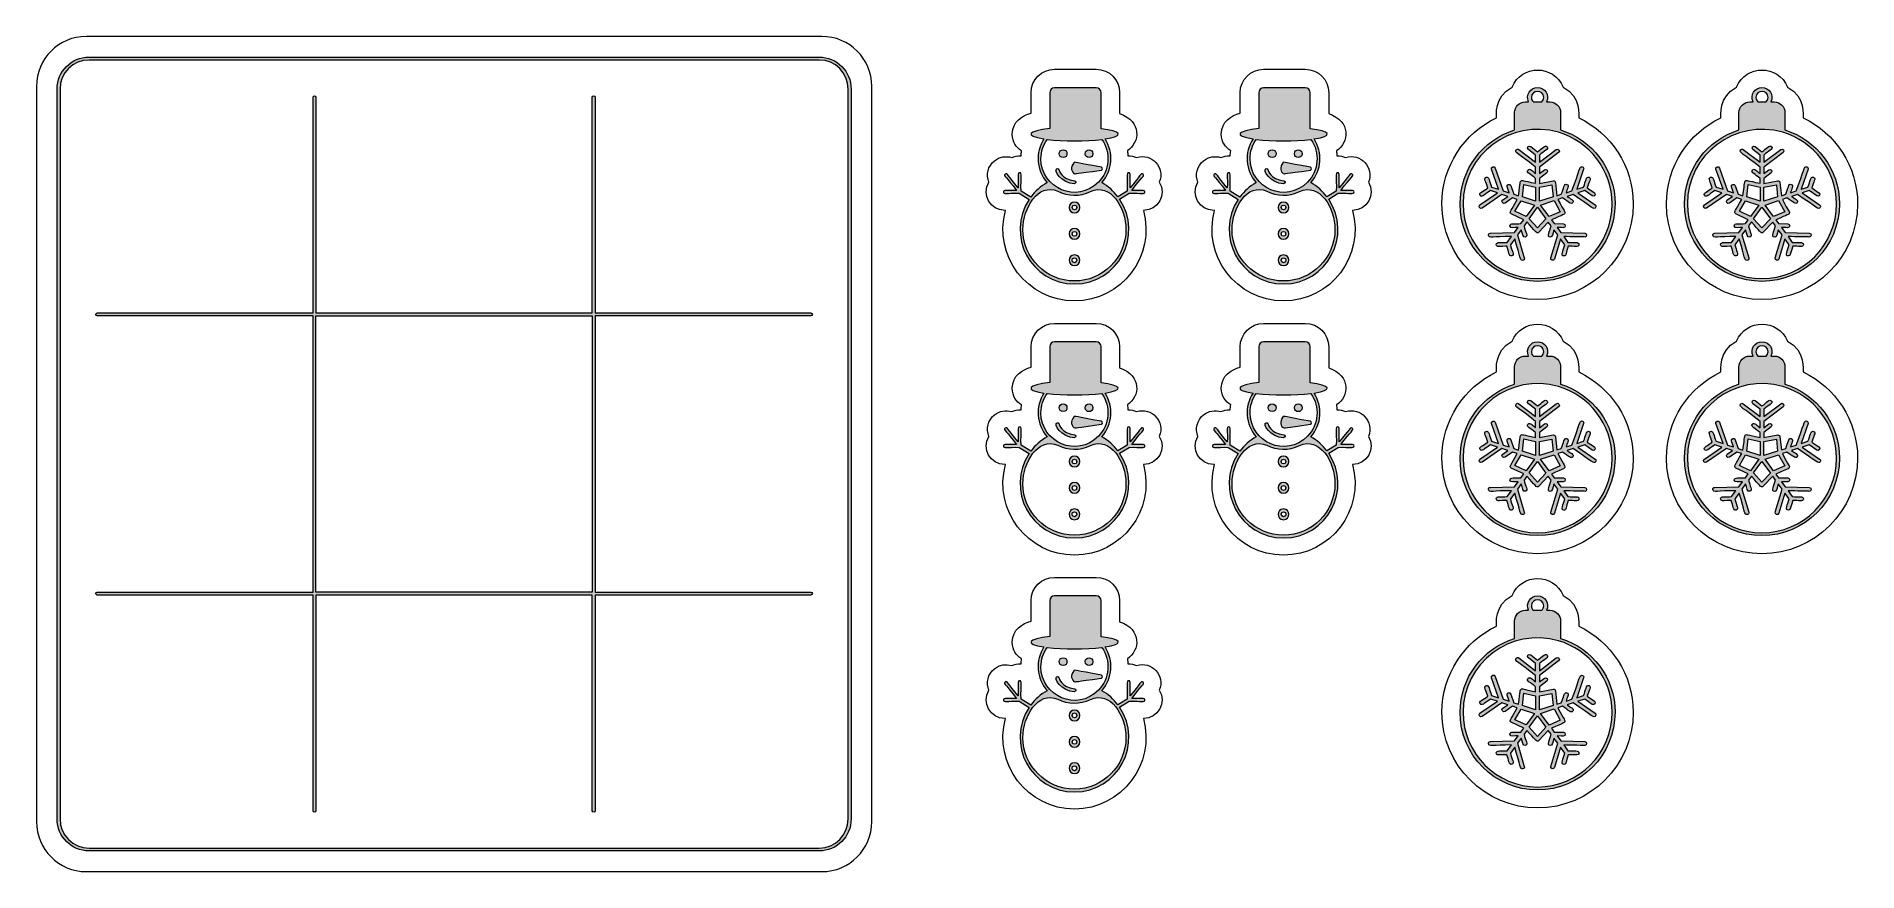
# Model space of a CAD drawing. Header units: inches. Extents: x -26 to -13, y -21.7 to -15.7.
import ezdxf

# ---------------------------------------------------------------- set-up
doc = ezdxf.new("R2010")
doc.units = ezdxf.units.IN
doc.header["$MEASUREMENT"] = 0
doc.layers.add('_U+0421_U+043B_U+043E_U+0439 1', color=7, linetype='Continuous')

# ---------------------------------------------------------------- blocks, each defined once
blk = doc.blocks.new('block 2')
at = {"layer": '_U+0421_U+043B_U+043E_U+0439 1', "lineweight": 0}
for points in [[(-20.394, -15.851), (-20.394, -15.851), (-25.623, -15.851), (-25.623, -15.851), (-25.749, -15.851), (-25.852, -15.954), (-25.852, -16.08), (-25.852, -16.08), (-25.852, -21.309), (-25.852, -21.309), (-25.852, -21.435), (-25.749, -21.538), (-25.623, -21.538), (-25.623, -21.538), (-20.394, -21.538), (-20.394, -21.538), (-20.268, -21.538), (-20.165, -21.435), (-20.165, -21.309), (-20.165, -21.309), (-20.165, -16.08), (-20.165, -16.08), (-20.165, -15.954), (-20.268, -15.851), (-20.394, -15.851)], [(-20.186, -21.309), (-20.186, -21.424), (-20.279, -21.517), (-20.394, -21.517), (-20.394, -21.517), (-25.623, -21.517), (-25.623, -21.517), (-25.738, -21.517), (-25.831, -21.424), (-25.831, -21.309), (-25.831, -21.309), (-25.831, -16.08), (-25.831, -16.08), (-25.831, -15.965), (-25.738, -15.872), (-25.623, -15.872), (-25.623, -15.872), (-20.394, -15.872), (-20.394, -15.872), (-20.279, -15.872), (-20.186, -15.965), (-20.186, -16.08), (-20.186, -16.08), (-20.186, -21.309), (-20.186, -21.309)]]:
    blk.add_open_spline(points, degree=3, knots=[0, 0, 0, 0, 1, 1, 1, 2, 2, 2, 3, 3, 3, 4, 4, 4, 5, 5, 5, 6, 6, 6, 7, 7, 7, 8, 8, 8, 8], dxfattribs=at)
blk = doc.blocks.new('block 3')
at = {"layer": '_U+0421_U+043B_U+043E_U+0439 1', "lineweight": 0}
blk.add_lwpolyline([(-22.019, -19.684), (-23.998, -19.684), (-23.998, -17.705), (-22.019, -17.705), (-22.019, -19.684)], dxfattribs=at)
blk.add_open_spline([(-20.453, -17.705), (-20.447, -17.705), (-20.443, -17.7), (-20.443, -17.694), (-20.443, -17.689), (-20.447, -17.684), (-20.453, -17.684), (-20.453, -17.684), (-21.998, -17.684), (-21.998, -17.684), (-21.998, -17.684), (-21.998, -16.139), (-21.998, -16.139), (-21.998, -16.133), (-22.003, -16.128), (-22.009, -16.128), (-22.014, -16.128), (-22.019, -16.133), (-22.019, -16.139), (-22.019, -16.139), (-22.019, -17.684), (-22.019, -17.684), (-22.019, -17.684), (-23.998, -17.684), (-23.998, -17.684), (-23.998, -17.684), (-23.998, -16.139), (-23.998, -16.139), (-23.998, -16.133), (-24.003, -16.128), (-24.009, -16.128), (-24.014, -16.128), (-24.019, -16.133), (-24.019, -16.139), (-24.019, -16.139), (-24.019, -17.684), (-24.019, -17.684), (-24.019, -17.684), (-25.564, -17.684), (-25.564, -17.684), (-25.57, -17.684), (-25.575, -17.689), (-25.575, -17.694), (-25.575, -17.7), (-25.57, -17.705), (-25.564, -17.705), (-25.564, -17.705), (-24.019, -17.705), (-24.019, -17.705), (-24.019, -17.705), (-24.019, -19.684), (-24.019, -19.684), (-24.019, -19.684), (-25.564, -19.684), (-25.564, -19.684), (-25.57, -19.684), (-25.575, -19.689), (-25.575, -19.694), (-25.575, -19.7), (-25.57, -19.705), (-25.564, -19.705), (-25.564, -19.705), (-24.019, -19.705), (-24.019, -19.705), (-24.019, -19.705), (-24.019, -21.25), (-24.019, -21.25), (-24.019, -21.256), (-24.014, -21.26), (-24.009, -21.26), (-24.003, -21.26), (-23.998, -21.256), (-23.998, -21.25), (-23.998, -21.25), (-23.998, -19.705), (-23.998, -19.705), (-23.998, -19.705), (-22.019, -19.705), (-22.019, -19.705), (-22.019, -19.705), (-22.019, -21.25), (-22.019, -21.25), (-22.019, -21.256), (-22.014, -21.26), (-22.009, -21.26), (-22.003, -21.26), (-21.998, -21.256), (-21.998, -21.25), (-21.998, -21.25), (-21.998, -19.705), (-21.998, -19.705), (-21.998, -19.705), (-20.453, -19.705), (-20.453, -19.705), (-20.447, -19.705), (-20.443, -19.7), (-20.443, -19.694), (-20.443, -19.689), (-20.447, -19.684), (-20.453, -19.684), (-20.453, -19.684), (-21.998, -19.684), (-21.998, -19.684), (-21.998, -19.684), (-21.998, -17.705), (-21.998, -17.705), (-21.998, -17.705), (-20.453, -17.705), (-20.453, -17.705)], degree=3, knots=[0, 0, 0, 0, 1, 1, 1, 2, 2, 2, 3, 3, 3, 4, 4, 4, 5, 5, 5, 6, 6, 6, 7, 7, 7, 8, 8, 8, 9, 9, 9, 10, 10, 10, 11, 11, 11, 12, 12, 12, 13, 13, 13, 14, 14, 14, 15, 15, 15, 16, 16, 16, 17, 17, 17, 18, 18, 18, 19, 19, 19, 20, 20, 20, 21, 21, 21, 22, 22, 22, 23, 23, 23, 24, 24, 24, 25, 25, 25, 26, 26, 26, 27, 27, 27, 28, 28, 28, 29, 29, 29, 30, 30, 30, 31, 31, 31, 32, 32, 32, 33, 33, 33, 34, 34, 34, 35, 35, 35, 36, 36, 36, 36], dxfattribs=at)

msp = doc.modelspace()

# ---------------------------------------------------------------- hatches: boundary and pattern name
at = {"layer": '_U+0421_U+043B_U+043E_U+0439 1', "true_color": 0xffffff}
h = msp.add_hatch(color=7, dxfattribs=at)
h.dxf.hatch_style = 2
edge = h.paths.add_edge_path()
edge.add_spline(control_points=[(-20.394, -15.851), (-20.394, -15.851), (-25.623, -15.851), (-25.623, -15.851), (-25.749, -15.851), (-25.852, -15.954), (-25.852, -16.08), (-25.852, -16.08), (-25.852, -21.309), (-25.852, -21.309), (-25.852, -21.435), (-25.749, -21.538), (-25.623, -21.538), (-25.623, -21.538), (-20.394, -21.538), (-20.394, -21.538), (-20.268, -21.538), (-20.165, -21.435), (-20.165, -21.309), (-20.165, -21.309), (-20.165, -16.08), (-20.165, -16.08), (-20.165, -15.954), (-20.268, -15.851), (-20.394, -15.851)], knot_values=[0, 0, 0, 0, 1, 1, 1, 2, 2, 2, 3, 3, 3, 4, 4, 4, 5, 5, 5, 6, 6, 6, 7, 7, 7, 8, 8, 8, 8], degree=3, periodic=1)
edge = h.paths.add_edge_path()
edge.add_spline(control_points=[(-20.186, -21.309), (-20.186, -21.424), (-20.279, -21.517), (-20.394, -21.517), (-20.394, -21.517), (-25.623, -21.517), (-25.623, -21.517), (-25.738, -21.517), (-25.831, -21.424), (-25.831, -21.309), (-25.831, -21.309), (-25.831, -16.08), (-25.831, -16.08), (-25.831, -15.965), (-25.738, -15.872), (-25.623, -15.872), (-25.623, -15.872), (-20.394, -15.872), (-20.394, -15.872), (-20.279, -15.872), (-20.186, -15.965), (-20.186, -16.08), (-20.186, -16.08), (-20.186, -21.309), (-20.186, -21.309)], knot_values=[0, 0, 0, 0, 1, 1, 1, 2, 2, 2, 3, 3, 3, 4, 4, 4, 5, 5, 5, 6, 6, 6, 7, 7, 7, 8, 8, 8, 8], degree=3, periodic=1)
edge = h.paths.add_edge_path()
edge.add_spline(control_points=[(-20.453, -17.705), (-20.447, -17.705), (-20.443, -17.7), (-20.443, -17.694), (-20.443, -17.689), (-20.447, -17.684), (-20.453, -17.684), (-20.453, -17.684), (-21.998, -17.684), (-21.998, -17.684), (-21.998, -17.684), (-21.998, -16.139), (-21.998, -16.139), (-21.998, -16.133), (-22.003, -16.128), (-22.009, -16.128), (-22.014, -16.128), (-22.019, -16.133), (-22.019, -16.139), (-22.019, -16.139), (-22.019, -17.684), (-22.019, -17.684), (-22.019, -17.684), (-23.998, -17.684), (-23.998, -17.684), (-23.998, -17.684), (-23.998, -16.139), (-23.998, -16.139), (-23.998, -16.133), (-24.003, -16.128), (-24.009, -16.128), (-24.014, -16.128), (-24.019, -16.133), (-24.019, -16.139), (-24.019, -16.139), (-24.019, -17.684), (-24.019, -17.684), (-24.019, -17.684), (-25.564, -17.684), (-25.564, -17.684), (-25.57, -17.684), (-25.575, -17.689), (-25.575, -17.694), (-25.575, -17.7), (-25.57, -17.705), (-25.564, -17.705), (-25.564, -17.705), (-24.019, -17.705), (-24.019, -17.705), (-24.019, -17.705), (-24.019, -19.684), (-24.019, -19.684), (-24.019, -19.684), (-25.564, -19.684), (-25.564, -19.684), (-25.57, -19.684), (-25.575, -19.689), (-25.575, -19.694), (-25.575, -19.7), (-25.57, -19.705), (-25.564, -19.705), (-25.564, -19.705), (-24.019, -19.705), (-24.019, -19.705), (-24.019, -19.705), (-24.019, -21.25), (-24.019, -21.25), (-24.019, -21.256), (-24.014, -21.26), (-24.009, -21.26), (-24.003, -21.26), (-23.998, -21.256), (-23.998, -21.25), (-23.998, -21.25), (-23.998, -19.705), (-23.998, -19.705), (-23.998, -19.705), (-22.019, -19.705), (-22.019, -19.705), (-22.019, -19.705), (-22.019, -21.25), (-22.019, -21.25), (-22.019, -21.256), (-22.014, -21.26), (-22.009, -21.26), (-22.003, -21.26), (-21.998, -21.256), (-21.998, -21.25), (-21.998, -21.25), (-21.998, -19.705), (-21.998, -19.705), (-21.998, -19.705), (-20.453, -19.705), (-20.453, -19.705), (-20.447, -19.705), (-20.443, -19.7), (-20.443, -19.694), (-20.443, -19.689), (-20.447, -19.684), (-20.453, -19.684), (-20.453, -19.684), (-21.998, -19.684), (-21.998, -19.684), (-21.998, -19.684), (-21.998, -17.705), (-21.998, -17.705), (-21.998, -17.705), (-20.453, -17.705), (-20.453, -17.705)], knot_values=[0, 0, 0, 0, 1, 1, 1, 2, 2, 2, 3, 3, 3, 4, 4, 4, 5, 5, 5, 6, 6, 6, 7, 7, 7, 8, 8, 8, 9, 9, 9, 10, 10, 10, 11, 11, 11, 12, 12, 12, 13, 13, 13, 14, 14, 14, 15, 15, 15, 16, 16, 16, 17, 17, 17, 18, 18, 18, 19, 19, 19, 20, 20, 20, 21, 21, 21, 22, 22, 22, 23, 23, 23, 24, 24, 24, 25, 25, 25, 26, 26, 26, 27, 27, 27, 28, 28, 28, 29, 29, 29, 30, 30, 30, 31, 31, 31, 32, 32, 32, 33, 33, 33, 34, 34, 34, 35, 35, 35, 36, 36, 36, 36], degree=3, periodic=1)
h.paths.add_polyline_path([(-22.019, -19.684), (-23.998, -19.684), (-23.998, -17.705), (-22.019, -17.705)])
h = msp.add_hatch(color=7, dxfattribs=at)
h.dxf.hatch_style = 2
edge = h.paths.add_edge_path()
edge.add_spline(control_points=[(-18.562, -16.687), (-18.572, -16.687), (-18.584, -16.669), (-18.586, -16.657), (-18.588, -16.642), (-18.583, -16.625), (-18.57, -16.608), (-18.563, -16.599), (-18.563, -16.606), (-18.373, -16.64), (-18.361, -16.642), (-18.362, -16.659), (-18.373, -16.661), (-18.563, -16.687), (-18.56, -16.687), (-18.562, -16.687)], knot_values=[0, 0, 0, 0, 0.013889, 0.013889, 0.013889, 0.027778, 0.027778, 0.027778, 0.041667, 0.041667, 0.041667, 0.055556, 0.055556, 0.055556, 0.069444, 0.069444, 0.069444, 0.069444], degree=3, periodic=0)
edge.add_line((-18.562, -16.687), (-18.562, -16.687))
edge = h.paths.add_edge_path()
edge.add_spline(control_points=[(-18.433, -16.543), (-18.433, -16.506), (-18.489, -16.506), (-18.489, -16.543), (-18.489, -16.58), (-18.433, -16.58), (-18.433, -16.543)], knot_values=[0, 0, 0, 0, 0.013889, 0.013889, 0.013889, 0.027778, 0.027778, 0.027778, 0.027778], degree=3, periodic=0)
edge.add_line((-18.433, -16.543), (-18.433, -16.543))
edge = h.paths.add_edge_path()
edge.add_spline(control_points=[(-18.647, -16.571), (-18.61, -16.571), (-18.61, -16.515), (-18.647, -16.515), (-18.684, -16.515), (-18.684, -16.571), (-18.647, -16.571)], knot_values=[0, 0, 0, 0, 0.013889, 0.013889, 0.013889, 0.027778, 0.027778, 0.027778, 0.027778], degree=3, periodic=0)
edge.add_line((-18.647, -16.571), (-18.647, -16.571))
edge = h.paths.add_edge_path()
edge.add_spline(control_points=[(-18.566, -16.758), (-18.553, -16.758), (-18.552, -16.738), (-18.565, -16.737), (-18.66, -16.728), (-18.677, -16.661), (-18.677, -16.658), (-18.679, -16.652), (-18.684, -16.649), (-18.69, -16.65), (-18.721, -16.657), (-18.658, -16.758), (-18.566, -16.758)], knot_values=[0, 0, 0, 0, 0.013889, 0.013889, 0.013889, 0.027778, 0.027778, 0.027778, 0.041667, 0.041667, 0.041667, 0.055556, 0.055556, 0.055556, 0.055556], degree=3, periodic=0)
edge.add_line((-18.566, -16.758), (-18.566, -16.758))
edge = h.paths.add_edge_path()
edge.add_spline(control_points=[(-18.156, -16.806), (-18.086, -16.81), (-18.061, -16.799), (-18.061, -16.817), (-18.061, -16.836), (-18.087, -16.824), (-18.175, -16.827), (-18.175, -16.827), (-18.243, -16.869), (-18.243, -16.869), (-18.069, -17.126), (-18.254, -17.476), (-18.566, -17.476), (-18.877, -17.476), (-19.061, -17.128), (-18.89, -16.871), (-18.89, -16.871), (-18.961, -16.827), (-18.961, -16.827), (-19.05, -16.824), (-19.075, -16.835), (-19.075, -16.817), (-19.075, -16.799), (-19.049, -16.81), (-18.98, -16.806), (-19.052, -16.712), (-19.077, -16.701), (-19.062, -16.689), (-19.048, -16.677), (-19.042, -16.704), (-18.969, -16.788), (-18.965, -16.709), (-18.977, -16.68), (-18.958, -16.68), (-18.939, -16.68), (-18.952, -16.705), (-18.948, -16.811), (-18.948, -16.811), (-18.878, -16.854), (-18.878, -16.854), (-18.847, -16.812), (-18.808, -16.777), (-18.762, -16.75), (-18.839, -16.662), (-18.848, -16.535), (-18.784, -16.437), (-18.93, -16.415), (-18.899, -16.38), (-18.743, -16.363), (-18.743, -16.363), (-18.743, -16.106), (-18.743, -16.106), (-18.743, -16.087), (-18.728, -16.071), (-18.708, -16.071), (-18.708, -16.071), (-18.41, -16.071), (-18.41, -16.071), (-18.391, -16.071), (-18.375, -16.087), (-18.375, -16.106), (-18.375, -16.106), (-18.375, -16.365), (-18.375, -16.365), (-18.23, -16.382), (-18.206, -16.416), (-18.347, -16.437), (-18.284, -16.535), (-18.292, -16.662), (-18.369, -16.75), (-18.324, -16.777), (-18.285, -16.811), (-18.255, -16.852), (-18.255, -16.852), (-18.188, -16.811), (-18.188, -16.811), (-18.184, -16.706), (-18.197, -16.68), (-18.178, -16.68), (-18.159, -16.68), (-18.171, -16.705), (-18.167, -16.788), (-18.095, -16.705), (-18.089, -16.677), (-18.074, -16.689), (-18.059, -16.701), (-18.084, -16.711), (-18.156, -16.806)], knot_values=[0, 0, 0, 0, 0.013889, 0.013889, 0.013889, 0.027778, 0.027778, 0.027778, 0.041667, 0.041667, 0.041667, 0.055556, 0.055556, 0.055556, 0.069444, 0.069444, 0.069444, 0.083333, 0.083333, 0.083333, 0.097222, 0.097222, 0.097222, 0.111111, 0.111111, 0.111111, 0.125, 0.125, 0.125, 0.138889, 0.138889, 0.138889, 0.152778, 0.152778, 0.152778, 0.166667, 0.166667, 0.166667, 0.180556, 0.180556, 0.180556, 0.194444, 0.194444, 0.194444, 0.208333, 0.208333, 0.208333, 0.222222, 0.222222, 0.222222, 0.236111, 0.236111, 0.236111, 0.25, 0.25, 0.25, 0.263889, 0.263889, 0.263889, 0.277778, 0.277778, 0.277778, 0.291667, 0.291667, 0.291667, 0.305556, 0.305556, 0.305556, 0.319444, 0.319444, 0.319444, 0.333333, 0.333333, 0.333333, 0.347222, 0.347222, 0.347222, 0.361111, 0.361111, 0.361111, 0.375, 0.375, 0.375, 0.388889, 0.388889, 0.388889, 0.402778, 0.402778, 0.402778, 0.402778], degree=3, periodic=0)
edge.add_line((-18.156, -16.806), (-18.156, -16.806))
edge = h.paths.add_edge_path()
edge.add_spline(control_points=[(-18.761, -16.441), (-18.789, -16.48), (-18.806, -16.528), (-18.806, -16.579), (-18.806, -16.79), (-18.547, -16.904), (-18.394, -16.747), (-18.314, -16.664), (-18.302, -16.536), (-18.37, -16.441), (-18.484, -16.455), (-18.647, -16.455), (-18.761, -16.441)], knot_values=[0, 0, 0, 0, 0.013889, 0.013889, 0.013889, 0.027778, 0.027778, 0.027778, 0.041667, 0.041667, 0.041667, 0.055556, 0.055556, 0.055556, 0.055556], degree=3, periodic=0)
edge.add_line((-18.761, -16.441), (-18.761, -16.441))
edge = h.paths.add_edge_path()
edge.add_spline(control_points=[(-18.566, -17.455), (-18.362, -17.455), (-18.197, -17.29), (-18.197, -17.087), (-18.197, -16.928), (-18.308, -16.748), (-18.452, -16.814), (-18.527, -16.851), (-18.614, -16.848), (-18.685, -16.811), (-18.827, -16.752), (-18.935, -16.931), (-18.935, -17.087), (-18.935, -17.29), (-18.769, -17.455), (-18.566, -17.455)], knot_values=[0, 0, 0, 0, 0.013889, 0.013889, 0.013889, 0.027778, 0.027778, 0.027778, 0.041667, 0.041667, 0.041667, 0.055556, 0.055556, 0.055556, 0.069444, 0.069444, 0.069444, 0.069444], degree=3, periodic=0)
edge.add_line((-18.566, -17.455), (-18.566, -17.455))
edge = h.paths.add_edge_path()
edge.add_spline(control_points=[(-18.604, -16.928), (-18.604, -16.877), (-18.527, -16.877), (-18.527, -16.928), (-18.527, -16.979), (-18.604, -16.979), (-18.604, -16.928)], knot_values=[0, 0, 0, 0, 0.013889, 0.013889, 0.013889, 0.027778, 0.027778, 0.027778, 0.027778], degree=3, periodic=0)
edge.add_line((-18.604, -16.928), (-18.604, -16.928))
edge = h.paths.add_edge_path()
edge.add_spline(control_points=[(-18.583, -16.928), (-18.583, -16.951), (-18.548, -16.951), (-18.548, -16.928), (-18.548, -16.905), (-18.583, -16.905), (-18.583, -16.928)], knot_values=[0, 0, 0, 0, 0.013889, 0.013889, 0.013889, 0.027778, 0.027778, 0.027778, 0.027778], degree=3, periodic=0)
edge.add_line((-18.583, -16.928), (-18.583, -16.928))
edge = h.paths.add_edge_path()
edge.add_spline(control_points=[(-18.604, -17.117), (-18.604, -17.067), (-18.527, -17.067), (-18.527, -17.117), (-18.527, -17.168), (-18.604, -17.168), (-18.604, -17.117)], knot_values=[0, 0, 0, 0, 0.013889, 0.013889, 0.013889, 0.027778, 0.027778, 0.027778, 0.027778], degree=3, periodic=0)
edge.add_line((-18.604, -17.117), (-18.604, -17.117))
edge = h.paths.add_edge_path()
edge.add_spline(control_points=[(-18.583, -17.117), (-18.583, -17.141), (-18.548, -17.141), (-18.548, -17.117), (-18.548, -17.094), (-18.583, -17.094), (-18.583, -17.117)], knot_values=[0, 0, 0, 0, 0.013889, 0.013889, 0.013889, 0.027778, 0.027778, 0.027778, 0.027778], degree=3, periodic=0)
edge.add_line((-18.583, -17.117), (-18.583, -17.117))
edge = h.paths.add_edge_path()
edge.add_spline(control_points=[(-18.566, -17.268), (-18.515, -17.268), (-18.515, -17.345), (-18.566, -17.345), (-18.616, -17.345), (-18.617, -17.268), (-18.566, -17.268)], knot_values=[0, 0, 0, 0, 0.013889, 0.013889, 0.013889, 0.027778, 0.027778, 0.027778, 0.027778], degree=3, periodic=0)
edge.add_line((-18.566, -17.268), (-18.566, -17.268))
edge = h.paths.add_edge_path()
edge.add_spline(control_points=[(-18.566, -17.324), (-18.542, -17.324), (-18.542, -17.289), (-18.566, -17.289), (-18.589, -17.289), (-18.589, -17.324), (-18.566, -17.324)], knot_values=[0, 0, 0, 0, 0.013889, 0.013889, 0.013889, 0.027778, 0.027778, 0.027778, 0.027778], degree=3, periodic=0)
edge.add_line((-18.566, -17.324), (-18.566, -17.324))
h = msp.add_hatch(color=7, dxfattribs=at)
h.dxf.hatch_style = 2
edge = h.paths.add_edge_path()
edge.add_spline(control_points=[(-17.064, -16.687), (-17.075, -16.687), (-17.086, -16.669), (-17.088, -16.657), (-17.091, -16.642), (-17.086, -16.625), (-17.073, -16.608), (-17.065, -16.599), (-17.066, -16.606), (-16.876, -16.64), (-16.864, -16.642), (-16.865, -16.659), (-16.876, -16.661), (-17.065, -16.687), (-17.063, -16.687), (-17.064, -16.687)], knot_values=[0, 0, 0, 0, 0.013889, 0.013889, 0.013889, 0.027778, 0.027778, 0.027778, 0.041667, 0.041667, 0.041667, 0.055556, 0.055556, 0.055556, 0.069444, 0.069444, 0.069444, 0.069444], degree=3, periodic=0)
edge.add_line((-17.064, -16.687), (-17.064, -16.687))
edge = h.paths.add_edge_path()
edge.add_spline(control_points=[(-16.935, -16.543), (-16.935, -16.506), (-16.991, -16.506), (-16.991, -16.543), (-16.991, -16.58), (-16.935, -16.58), (-16.935, -16.543)], knot_values=[0, 0, 0, 0, 0.013889, 0.013889, 0.013889, 0.027778, 0.027778, 0.027778, 0.027778], degree=3, periodic=0)
edge.add_line((-16.935, -16.543), (-16.935, -16.543))
edge = h.paths.add_edge_path()
edge.add_spline(control_points=[(-17.15, -16.571), (-17.113, -16.571), (-17.113, -16.515), (-17.15, -16.515), (-17.187, -16.515), (-17.187, -16.571), (-17.15, -16.571)], knot_values=[0, 0, 0, 0, 0.013889, 0.013889, 0.013889, 0.027778, 0.027778, 0.027778, 0.027778], degree=3, periodic=0)
edge.add_line((-17.15, -16.571), (-17.15, -16.571))
edge = h.paths.add_edge_path()
edge.add_spline(control_points=[(-17.068, -16.758), (-17.055, -16.758), (-17.054, -16.738), (-17.067, -16.737), (-17.163, -16.728), (-17.179, -16.661), (-17.18, -16.658), (-17.181, -16.652), (-17.187, -16.649), (-17.193, -16.65), (-17.224, -16.657), (-17.161, -16.758), (-17.068, -16.758)], knot_values=[0, 0, 0, 0, 0.013889, 0.013889, 0.013889, 0.027778, 0.027778, 0.027778, 0.041667, 0.041667, 0.041667, 0.055556, 0.055556, 0.055556, 0.055556], degree=3, periodic=0)
edge.add_line((-17.068, -16.758), (-17.068, -16.758))
edge = h.paths.add_edge_path()
edge.add_spline(control_points=[(-16.659, -16.806), (-16.589, -16.81), (-16.563, -16.799), (-16.563, -16.817), (-16.563, -16.836), (-16.59, -16.824), (-16.678, -16.827), (-16.678, -16.827), (-16.745, -16.869), (-16.745, -16.869), (-16.572, -17.126), (-16.756, -17.476), (-17.068, -17.476), (-17.38, -17.476), (-17.564, -17.128), (-17.393, -16.871), (-17.393, -16.871), (-17.464, -16.827), (-17.464, -16.827), (-17.553, -16.824), (-17.578, -16.835), (-17.578, -16.817), (-17.578, -16.799), (-17.551, -16.81), (-17.483, -16.806), (-17.555, -16.712), (-17.58, -16.701), (-17.565, -16.689), (-17.55, -16.677), (-17.544, -16.704), (-17.471, -16.788), (-17.468, -16.709), (-17.48, -16.68), (-17.461, -16.68), (-17.442, -16.68), (-17.454, -16.705), (-17.45, -16.811), (-17.45, -16.811), (-17.381, -16.854), (-17.381, -16.854), (-17.35, -16.812), (-17.311, -16.777), (-17.265, -16.75), (-17.342, -16.662), (-17.35, -16.535), (-17.287, -16.437), (-17.433, -16.415), (-17.401, -16.38), (-17.246, -16.363), (-17.246, -16.363), (-17.246, -16.106), (-17.246, -16.106), (-17.246, -16.087), (-17.23, -16.071), (-17.211, -16.071), (-17.211, -16.071), (-16.913, -16.071), (-16.913, -16.071), (-16.893, -16.071), (-16.878, -16.087), (-16.878, -16.106), (-16.878, -16.106), (-16.878, -16.365), (-16.878, -16.365), (-16.733, -16.382), (-16.709, -16.416), (-16.85, -16.437), (-16.786, -16.535), (-16.795, -16.662), (-16.872, -16.75), (-16.827, -16.777), (-16.788, -16.811), (-16.758, -16.852), (-16.758, -16.852), (-16.691, -16.811), (-16.691, -16.811), (-16.687, -16.706), (-16.699, -16.68), (-16.68, -16.68), (-16.662, -16.68), (-16.674, -16.705), (-16.67, -16.788), (-16.598, -16.705), (-16.591, -16.677), (-16.576, -16.689), (-16.562, -16.701), (-16.586, -16.711), (-16.659, -16.806)], knot_values=[0, 0, 0, 0, 0.013889, 0.013889, 0.013889, 0.027778, 0.027778, 0.027778, 0.041667, 0.041667, 0.041667, 0.055556, 0.055556, 0.055556, 0.069444, 0.069444, 0.069444, 0.083333, 0.083333, 0.083333, 0.097222, 0.097222, 0.097222, 0.111111, 0.111111, 0.111111, 0.125, 0.125, 0.125, 0.138889, 0.138889, 0.138889, 0.152778, 0.152778, 0.152778, 0.166667, 0.166667, 0.166667, 0.180556, 0.180556, 0.180556, 0.194444, 0.194444, 0.194444, 0.208333, 0.208333, 0.208333, 0.222222, 0.222222, 0.222222, 0.236111, 0.236111, 0.236111, 0.25, 0.25, 0.25, 0.263889, 0.263889, 0.263889, 0.277778, 0.277778, 0.277778, 0.291667, 0.291667, 0.291667, 0.305556, 0.305556, 0.305556, 0.319444, 0.319444, 0.319444, 0.333333, 0.333333, 0.333333, 0.347222, 0.347222, 0.347222, 0.361111, 0.361111, 0.361111, 0.375, 0.375, 0.375, 0.388889, 0.388889, 0.388889, 0.402778, 0.402778, 0.402778, 0.402778], degree=3, periodic=0)
edge.add_line((-16.659, -16.806), (-16.659, -16.806))
edge = h.paths.add_edge_path()
edge.add_spline(control_points=[(-17.264, -16.441), (-17.292, -16.48), (-17.308, -16.528), (-17.308, -16.579), (-17.308, -16.79), (-17.05, -16.904), (-16.896, -16.747), (-16.816, -16.664), (-16.805, -16.536), (-16.873, -16.441), (-16.987, -16.455), (-17.15, -16.455), (-17.264, -16.441)], knot_values=[0, 0, 0, 0, 0.013889, 0.013889, 0.013889, 0.027778, 0.027778, 0.027778, 0.041667, 0.041667, 0.041667, 0.055556, 0.055556, 0.055556, 0.055556], degree=3, periodic=0)
edge.add_line((-17.264, -16.441), (-17.264, -16.441))
edge = h.paths.add_edge_path()
edge.add_spline(control_points=[(-17.068, -17.455), (-16.865, -17.455), (-16.7, -17.29), (-16.7, -17.087), (-16.7, -16.928), (-16.81, -16.748), (-16.954, -16.814), (-17.03, -16.851), (-17.117, -16.848), (-17.188, -16.811), (-17.33, -16.752), (-17.437, -16.931), (-17.437, -17.087), (-17.437, -17.29), (-17.272, -17.455), (-17.068, -17.455)], knot_values=[0, 0, 0, 0, 0.013889, 0.013889, 0.013889, 0.027778, 0.027778, 0.027778, 0.041667, 0.041667, 0.041667, 0.055556, 0.055556, 0.055556, 0.069444, 0.069444, 0.069444, 0.069444], degree=3, periodic=0)
edge.add_line((-17.068, -17.455), (-17.068, -17.455))
edge = h.paths.add_edge_path()
edge.add_spline(control_points=[(-17.107, -16.928), (-17.107, -16.877), (-17.03, -16.877), (-17.03, -16.928), (-17.03, -16.979), (-17.107, -16.979), (-17.107, -16.928)], knot_values=[0, 0, 0, 0, 0.013889, 0.013889, 0.013889, 0.027778, 0.027778, 0.027778, 0.027778], degree=3, periodic=0)
edge.add_line((-17.107, -16.928), (-17.107, -16.928))
edge = h.paths.add_edge_path()
edge.add_spline(control_points=[(-17.086, -16.928), (-17.086, -16.951), (-17.051, -16.951), (-17.051, -16.928), (-17.051, -16.905), (-17.086, -16.905), (-17.086, -16.928)], knot_values=[0, 0, 0, 0, 0.013889, 0.013889, 0.013889, 0.027778, 0.027778, 0.027778, 0.027778], degree=3, periodic=0)
edge.add_line((-17.086, -16.928), (-17.086, -16.928))
edge = h.paths.add_edge_path()
edge.add_spline(control_points=[(-17.107, -17.117), (-17.107, -17.067), (-17.03, -17.067), (-17.03, -17.117), (-17.03, -17.168), (-17.107, -17.168), (-17.107, -17.117)], knot_values=[0, 0, 0, 0, 0.013889, 0.013889, 0.013889, 0.027778, 0.027778, 0.027778, 0.027778], degree=3, periodic=0)
edge.add_line((-17.107, -17.117), (-17.107, -17.117))
edge = h.paths.add_edge_path()
edge.add_spline(control_points=[(-17.086, -17.117), (-17.086, -17.141), (-17.051, -17.141), (-17.051, -17.117), (-17.051, -17.094), (-17.086, -17.094), (-17.086, -17.117)], knot_values=[0, 0, 0, 0, 0.013889, 0.013889, 0.013889, 0.027778, 0.027778, 0.027778, 0.027778], degree=3, periodic=0)
edge.add_line((-17.086, -17.117), (-17.086, -17.117))
edge = h.paths.add_edge_path()
edge.add_spline(control_points=[(-17.068, -17.268), (-17.018, -17.268), (-17.017, -17.345), (-17.068, -17.345), (-17.119, -17.345), (-17.119, -17.268), (-17.068, -17.268)], knot_values=[0, 0, 0, 0, 0.013889, 0.013889, 0.013889, 0.027778, 0.027778, 0.027778, 0.027778], degree=3, periodic=0)
edge.add_line((-17.068, -17.268), (-17.068, -17.268))
edge = h.paths.add_edge_path()
edge.add_spline(control_points=[(-17.068, -17.324), (-17.045, -17.324), (-17.045, -17.289), (-17.068, -17.289), (-17.092, -17.289), (-17.092, -17.324), (-17.068, -17.324)], knot_values=[0, 0, 0, 0, 0.013889, 0.013889, 0.013889, 0.027778, 0.027778, 0.027778, 0.027778], degree=3, periodic=0)
edge.add_line((-17.068, -17.324), (-17.068, -17.324))
h = msp.add_hatch(color=7, dxfattribs=at)
h.dxf.hatch_style = 2
h.paths.add_polyline_path([(-15.146, -16.767), (-15.138, -16.853), (-15.235, -16.884), (-15.235, -16.784)])
h.paths.add_polyline_path([(-15.347, -16.765), (-15.263, -16.784), (-15.263, -16.884), (-15.358, -16.853)])
h.paths.add_polyline_path([(-15.411, -16.956), (-15.367, -16.88), (-15.271, -16.911), (-15.331, -16.993)])
h.paths.add_polyline_path([(-15.25, -17.075), (-15.309, -17.009), (-15.249, -16.927), (-15.189, -17.01)])
h.paths.add_polyline_path([(-15.166, -16.994), (-15.227, -16.911), (-15.13, -16.879), (-15.086, -16.959)])
edge = h.paths.add_edge_path()
edge.add_spline(control_points=[(-15.084, -16.373), (-15.084, -16.373), (-15.084, -16.249), (-15.084, -16.249), (-15.084, -16.207), (-15.118, -16.172), (-15.161, -16.172), (-15.161, -16.172), (-15.185, -16.172), (-15.185, -16.172), (-15.161, -16.123), (-15.197, -16.069), (-15.249, -16.069), (-15.301, -16.069), (-15.337, -16.123), (-15.313, -16.172), (-15.313, -16.172), (-15.337, -16.172), (-15.337, -16.172), (-15.38, -16.172), (-15.414, -16.207), (-15.414, -16.249), (-15.414, -16.249), (-15.414, -16.373), (-15.414, -16.373), (-15.64, -16.444), (-15.804, -16.655), (-15.804, -16.903), (-15.804, -17.209), (-15.555, -17.458), (-15.249, -17.458), (-14.943, -17.458), (-14.694, -17.209), (-14.694, -16.903), (-14.694, -16.655), (-14.858, -16.444), (-15.084, -16.373)], knot_values=[0, 0, 0, 0, 0.013889, 0.013889, 0.013889, 0.027778, 0.027778, 0.027778, 0.041667, 0.041667, 0.041667, 0.055556, 0.055556, 0.055556, 0.069444, 0.069444, 0.069444, 0.083333, 0.083333, 0.083333, 0.097222, 0.097222, 0.097222, 0.111111, 0.111111, 0.111111, 0.125, 0.125, 0.125, 0.138889, 0.138889, 0.138889, 0.152778, 0.152778, 0.152778, 0.166667, 0.166667, 0.166667, 0.166667], degree=3, periodic=0)
edge.add_line((-15.084, -16.373), (-15.084, -16.373))
edge = h.paths.add_edge_path()
edge.add_spline(control_points=[(-15.293, -16.141), (-15.293, -16.083), (-15.205, -16.083), (-15.205, -16.141), (-15.205, -16.153), (-15.211, -16.164), (-15.219, -16.172), (-15.219, -16.172), (-15.279, -16.172), (-15.279, -16.172), (-15.287, -16.164), (-15.293, -16.153), (-15.293, -16.141)], knot_values=[0, 0, 0, 0, 0.013889, 0.013889, 0.013889, 0.027778, 0.027778, 0.027778, 0.041667, 0.041667, 0.041667, 0.055556, 0.055556, 0.055556, 0.055556], degree=3, periodic=0)
edge.add_line((-15.293, -16.141), (-15.293, -16.141))
edge = h.paths.add_edge_path()
edge.add_spline(control_points=[(-15.249, -17.438), (-15.544, -17.438), (-15.783, -17.198), (-15.783, -16.903), (-15.783, -16.549), (-15.442, -16.291), (-15.1, -16.39), (-14.878, -16.455), (-14.715, -16.66), (-14.715, -16.903), (-14.715, -17.198), (-14.954, -17.438), (-15.249, -17.438)], knot_values=[0, 0, 0, 0, 0.013889, 0.013889, 0.013889, 0.027778, 0.027778, 0.027778, 0.041667, 0.041667, 0.041667, 0.055556, 0.055556, 0.055556, 0.055556], degree=3, periodic=0)
edge.add_line((-15.249, -17.438), (-15.249, -17.438))
edge = h.paths.add_edge_path()
edge.add_spline(control_points=[(-14.836, -16.91), (-14.836, -16.91), (-14.961, -16.824), (-14.961, -16.824), (-14.961, -16.824), (-14.911, -16.808), (-14.911, -16.808), (-14.911, -16.808), (-14.857, -16.845), (-14.857, -16.845), (-14.842, -16.856), (-14.827, -16.833), (-14.842, -16.823), (-14.842, -16.823), (-14.893, -16.788), (-14.893, -16.788), (-14.882, -16.747), (-14.859, -16.719), (-14.88, -16.711), (-14.903, -16.704), (-14.902, -16.741), (-14.92, -16.782), (-14.92, -16.782), (-14.969, -16.798), (-14.969, -16.798), (-14.969, -16.798), (-14.919, -16.655), (-14.919, -16.655), (-14.917, -16.648), (-14.92, -16.64), (-14.928, -16.638), (-14.951, -16.629), (-14.947, -16.665), (-15.003, -16.809), (-15.003, -16.809), (-15.045, -16.823), (-15.045, -16.823), (-15.039, -16.798), (-15.018, -16.77), (-15.039, -16.763), (-15.061, -16.755), (-15.061, -16.793), (-15.079, -16.833), (-15.079, -16.833), (-15.111, -16.844), (-15.111, -16.844), (-15.111, -16.844), (-15.12, -16.75), (-15.12, -16.75), (-15.121, -16.742), (-15.129, -16.736), (-15.137, -16.737), (-15.137, -16.737), (-15.235, -16.756), (-15.235, -16.756), (-15.235, -16.756), (-15.235, -16.72), (-15.235, -16.72), (-15.235, -16.72), (-15.183, -16.68), (-15.183, -16.68), (-15.168, -16.669), (-15.185, -16.647), (-15.2, -16.658), (-15.2, -16.658), (-15.235, -16.685), (-15.235, -16.685), (-15.235, -16.685), (-15.235, -16.64), (-15.235, -16.64), (-15.235, -16.64), (-15.098, -16.535), (-15.098, -16.535), (-15.084, -16.524), (-15.101, -16.502), (-15.115, -16.513), (-15.115, -16.513), (-15.235, -16.605), (-15.235, -16.605), (-15.235, -16.605), (-15.235, -16.553), (-15.235, -16.553), (-15.202, -16.523), (-15.166, -16.512), (-15.18, -16.494), (-15.195, -16.475), (-15.214, -16.506), (-15.249, -16.529), (-15.249, -16.529), (-15.298, -16.491), (-15.298, -16.491), (-15.313, -16.48), (-15.33, -16.502), (-15.315, -16.513), (-15.315, -16.513), (-15.263, -16.553), (-15.263, -16.553), (-15.263, -16.553), (-15.263, -16.605), (-15.263, -16.605), (-15.263, -16.605), (-15.383, -16.513), (-15.383, -16.513), (-15.389, -16.508), (-15.398, -16.51), (-15.402, -16.516), (-15.418, -16.536), (-15.382, -16.542), (-15.263, -16.64), (-15.263, -16.64), (-15.263, -16.685), (-15.263, -16.685), (-15.285, -16.671), (-15.304, -16.643), (-15.318, -16.66), (-15.332, -16.679), (-15.296, -16.69), (-15.263, -16.72), (-15.263, -16.72), (-15.263, -16.755), (-15.263, -16.755), (-15.357, -16.736), (-15.358, -16.731), (-15.367, -16.737), (-15.376, -16.743), (-15.371, -16.745), (-15.385, -16.844), (-15.385, -16.844), (-15.419, -16.833), (-15.419, -16.833), (-15.419, -16.833), (-15.441, -16.771), (-15.441, -16.771), (-15.447, -16.754), (-15.473, -16.763), (-15.467, -16.781), (-15.467, -16.781), (-15.453, -16.823), (-15.453, -16.823), (-15.453, -16.823), (-15.495, -16.809), (-15.495, -16.809), (-15.495, -16.809), (-15.553, -16.646), (-15.553, -16.646), (-15.559, -16.629), (-15.585, -16.638), (-15.579, -16.655), (-15.579, -16.655), (-15.529, -16.798), (-15.529, -16.798), (-15.529, -16.798), (-15.578, -16.782), (-15.578, -16.782), (-15.596, -16.741), (-15.595, -16.704), (-15.618, -16.711), (-15.639, -16.719), (-15.616, -16.747), (-15.605, -16.788), (-15.638, -16.814), (-15.673, -16.823), (-15.66, -16.842), (-15.649, -16.858), (-15.635, -16.841), (-15.586, -16.808), (-15.586, -16.808), (-15.537, -16.824), (-15.537, -16.824), (-15.537, -16.824), (-15.662, -16.91), (-15.662, -16.91), (-15.677, -16.92), (-15.661, -16.943), (-15.646, -16.933), (-15.646, -16.933), (-15.504, -16.835), (-15.504, -16.835), (-15.504, -16.835), (-15.461, -16.849), (-15.461, -16.849), (-15.461, -16.849), (-15.498, -16.874), (-15.498, -16.874), (-15.513, -16.885), (-15.497, -16.907), (-15.482, -16.897), (-15.482, -16.897), (-15.428, -16.86), (-15.428, -16.86), (-15.428, -16.86), (-15.394, -16.871), (-15.394, -16.871), (-15.436, -16.947), (-15.456, -16.965), (-15.437, -16.974), (-15.437, -16.974), (-15.348, -17.016), (-15.348, -17.016), (-15.348, -17.016), (-15.368, -17.044), (-15.368, -17.044), (-15.413, -17.048), (-15.448, -17.036), (-15.447, -17.06), (-15.447, -17.082), (-15.412, -17.07), (-15.389, -17.072), (-15.389, -17.072), (-15.415, -17.108), (-15.415, -17.108), (-15.415, -17.108), (-15.587, -17.113), (-15.587, -17.113), (-15.595, -17.113), (-15.601, -17.119), (-15.601, -17.127), (-15.6, -17.152), (-15.567, -17.135), (-15.436, -17.137), (-15.436, -17.137), (-15.466, -17.179), (-15.466, -17.179), (-15.511, -17.183), (-15.546, -17.171), (-15.545, -17.195), (-15.545, -17.202), (-15.539, -17.208), (-15.531, -17.208), (-15.53, -17.208), (-15.468, -17.206), (-15.469, -17.206), (-15.454, -17.245), (-15.456, -17.282), (-15.434, -17.275), (-15.412, -17.268), (-15.434, -17.238), (-15.444, -17.195), (-15.444, -17.195), (-15.413, -17.153), (-15.413, -17.153), (-15.369, -17.289), (-15.376, -17.308), (-15.357, -17.308), (-15.348, -17.308), (-15.341, -17.299), (-15.344, -17.29), (-15.344, -17.29), (-15.393, -17.125), (-15.393, -17.125), (-15.393, -17.125), (-15.366, -17.088), (-15.366, -17.088), (-15.355, -17.118), (-15.357, -17.146), (-15.336, -17.14), (-15.314, -17.134), (-15.336, -17.103), (-15.346, -17.06), (-15.346, -17.06), (-15.326, -17.032), (-15.326, -17.032), (-15.268, -17.094), (-15.255, -17.121), (-15.24, -17.105), (-15.24, -17.105), (-15.172, -17.033), (-15.172, -17.033), (-15.172, -17.033), (-15.152, -17.06), (-15.152, -17.06), (-15.161, -17.101), (-15.187, -17.141), (-15.158, -17.141), (-15.141, -17.141), (-15.143, -17.119), (-15.132, -17.088), (-15.132, -17.088), (-15.105, -17.125), (-15.105, -17.125), (-15.105, -17.125), (-15.154, -17.29), (-15.154, -17.29), (-15.16, -17.307), (-15.133, -17.315), (-15.128, -17.298), (-15.128, -17.298), (-15.085, -17.153), (-15.085, -17.153), (-15.085, -17.153), (-15.054, -17.195), (-15.054, -17.195), (-15.063, -17.236), (-15.089, -17.276), (-15.06, -17.276), (-15.042, -17.276), (-15.046, -17.254), (-15.029, -17.206), (-14.99, -17.204), (-14.953, -17.218), (-14.953, -17.195), (-14.952, -17.171), (-14.988, -17.183), (-15.032, -17.179), (-15.032, -17.179), (-15.062, -17.137), (-15.062, -17.137), (-15.011, -17.138), (-14.91, -17.14), (-14.911, -17.14), (-14.893, -17.14), (-14.893, -17.113), (-14.911, -17.113), (-14.911, -17.113), (-15.083, -17.108), (-15.083, -17.108), (-15.083, -17.108), (-15.109, -17.072), (-15.109, -17.072), (-15.049, -17.074), (-15.069, -17.073), (-15.065, -17.073), (-15.046, -17.073), (-15.046, -17.046), (-15.064, -17.045), (-15.064, -17.045), (-15.13, -17.044), (-15.13, -17.044), (-15.13, -17.044), (-15.149, -17.017), (-15.149, -17.017), (-15.061, -16.977), (-15.057, -16.98), (-15.054, -16.97), (-15.05, -16.96), (-15.056, -16.961), (-15.103, -16.871), (-15.103, -16.871), (-15.07, -16.86), (-15.07, -16.86), (-15.022, -16.892), (-15.008, -16.909), (-14.997, -16.893), (-14.984, -16.875), (-15.017, -16.866), (-15.037, -16.849), (-15.037, -16.849), (-14.994, -16.835), (-14.994, -16.835), (-14.851, -16.933), (-14.844, -16.946), (-14.833, -16.929), (-14.829, -16.923), (-14.83, -16.914), (-14.836, -16.91)], knot_values=[0, 0, 0, 0, 0.013889, 0.013889, 0.013889, 0.027778, 0.027778, 0.027778, 0.041667, 0.041667, 0.041667, 0.055556, 0.055556, 0.055556, 0.069444, 0.069444, 0.069444, 0.083333, 0.083333, 0.083333, 0.097222, 0.097222, 0.097222, 0.111111, 0.111111, 0.111111, 0.125, 0.125, 0.125, 0.138889, 0.138889, 0.138889, 0.152778, 0.152778, 0.152778, 0.166667, 0.166667, 0.166667, 0.180556, 0.180556, 0.180556, 0.194444, 0.194444, 0.194444, 0.208333, 0.208333, 0.208333, 0.222222, 0.222222, 0.222222, 0.236111, 0.236111, 0.236111, 0.25, 0.25, 0.25, 0.263889, 0.263889, 0.263889, 0.277778, 0.277778, 0.277778, 0.291667, 0.291667, 0.291667, 0.305556, 0.305556, 0.305556, 0.319444, 0.319444, 0.319444, 0.333333, 0.333333, 0.333333, 0.347222, 0.347222, 0.347222, 0.361111, 0.361111, 0.361111, 0.375, 0.375, 0.375, 0.388889, 0.388889, 0.388889, 0.402778, 0.402778, 0.402778, 0.416667, 0.416667, 0.416667, 0.430556, 0.430556, 0.430556, 0.444444, 0.444444, 0.444444, 0.458333, 0.458333, 0.458333, 0.472222, 0.472222, 0.472222, 0.486111, 0.486111, 0.486111, 0.5, 0.5, 0.5, 0.513889, 0.513889, 0.513889, 0.527778, 0.527778, 0.527778, 0.541667, 0.541667, 0.541667, 0.555556, 0.555556, 0.555556, 0.569444, 0.569444, 0.569444, 0.583333, 0.583333, 0.583333, 0.597222, 0.597222, 0.597222, 0.611111, 0.611111, 0.611111, 0.625, 0.625, 0.625, 0.638889, 0.638889, 0.638889, 0.652778, 0.652778, 0.652778, 0.666667, 0.666667, 0.666667, 0.680556, 0.680556, 0.680556, 0.694444, 0.694444, 0.694444, 0.708333, 0.708333, 0.708333, 0.722222, 0.722222, 0.722222, 0.736111, 0.736111, 0.736111, 0.75, 0.75, 0.75, 0.763889, 0.763889, 0.763889, 0.777778, 0.777778, 0.777778, 0.791667, 0.791667, 0.791667, 0.805556, 0.805556, 0.805556, 0.819444, 0.819444, 0.819444, 0.833333, 0.833333, 0.833333, 0.847222, 0.847222, 0.847222, 0.861111, 0.861111, 0.861111, 0.875, 0.875, 0.875, 0.888889, 0.888889, 0.888889, 0.902778, 0.902778, 0.902778, 0.916667, 0.916667, 0.916667, 0.930556, 0.930556, 0.930556, 0.944444, 0.944444, 0.944444, 0.958333, 0.958333, 0.958333, 0.972222, 0.972222, 0.972222, 0.986111, 0.986111, 0.986111, 1, 1, 1, 1.013889, 1.013889, 1.013889, 1.027778, 1.027778, 1.027778, 1.041667, 1.041667, 1.041667, 1.055556, 1.055556, 1.055556, 1.069444, 1.069444, 1.069444, 1.083333, 1.083333, 1.083333, 1.097222, 1.097222, 1.097222, 1.111111, 1.111111, 1.111111, 1.125, 1.125, 1.125, 1.138889, 1.138889, 1.138889, 1.152778, 1.152778, 1.152778, 1.166667, 1.166667, 1.166667, 1.180556, 1.180556, 1.180556, 1.194444, 1.194444, 1.194444, 1.208333, 1.208333, 1.208333, 1.222222, 1.222222, 1.222222, 1.236111, 1.236111, 1.236111, 1.25, 1.25, 1.25, 1.263889, 1.263889, 1.263889, 1.277778, 1.277778, 1.277778, 1.291667, 1.291667, 1.291667, 1.305556, 1.305556, 1.305556, 1.319444, 1.319444, 1.319444, 1.333333, 1.333333, 1.333333, 1.347222, 1.347222, 1.347222, 1.361111, 1.361111, 1.361111, 1.375, 1.375, 1.375, 1.388889, 1.388889, 1.388889, 1.402778, 1.402778, 1.402778, 1.416667, 1.416667, 1.416667, 1.430556, 1.430556, 1.430556, 1.444444, 1.444444, 1.444444, 1.458333, 1.458333, 1.458333, 1.472222, 1.472222, 1.472222, 1.486111, 1.486111, 1.486111, 1.5, 1.5, 1.5, 1.513889, 1.513889, 1.513889, 1.527778, 1.527778, 1.527778, 1.541667, 1.541667, 1.541667, 1.555556, 1.555556, 1.555556, 1.569444, 1.569444, 1.569444, 1.583333, 1.583333, 1.583333, 1.597222, 1.597222, 1.597222, 1.611111, 1.611111, 1.611111, 1.625, 1.625, 1.625, 1.638889, 1.638889, 1.638889, 1.638889], degree=3, periodic=0)
edge.add_line((-14.836, -16.91), (-14.836, -16.91))
h = msp.add_hatch(color=7, dxfattribs=at)
h.dxf.hatch_style = 2
h.paths.add_polyline_path([(-13.539, -16.767), (-13.53, -16.853), (-13.628, -16.884), (-13.628, -16.784)])
h.paths.add_polyline_path([(-13.74, -16.765), (-13.656, -16.784), (-13.656, -16.884), (-13.751, -16.853)])
h.paths.add_polyline_path([(-13.804, -16.956), (-13.76, -16.88), (-13.664, -16.911), (-13.724, -16.993)])
h.paths.add_polyline_path([(-13.643, -17.075), (-13.702, -17.009), (-13.642, -16.927), (-13.581, -17.01)])
h.paths.add_polyline_path([(-13.559, -16.994), (-13.619, -16.911), (-13.523, -16.879), (-13.479, -16.959)])
edge = h.paths.add_edge_path()
edge.add_spline(control_points=[(-13.477, -16.373), (-13.477, -16.373), (-13.477, -16.249), (-13.477, -16.249), (-13.477, -16.207), (-13.511, -16.172), (-13.554, -16.172), (-13.554, -16.172), (-13.578, -16.172), (-13.578, -16.172), (-13.554, -16.123), (-13.59, -16.069), (-13.642, -16.069), (-13.693, -16.069), (-13.73, -16.123), (-13.706, -16.172), (-13.706, -16.172), (-13.73, -16.172), (-13.73, -16.172), (-13.772, -16.172), (-13.807, -16.207), (-13.807, -16.249), (-13.807, -16.249), (-13.807, -16.373), (-13.807, -16.373), (-14.033, -16.444), (-14.197, -16.655), (-14.197, -16.903), (-14.197, -17.209), (-13.948, -17.458), (-13.642, -17.458), (-13.336, -17.458), (-13.087, -17.209), (-13.087, -16.903), (-13.087, -16.655), (-13.251, -16.444), (-13.477, -16.373)], knot_values=[0, 0, 0, 0, 0.013889, 0.013889, 0.013889, 0.027778, 0.027778, 0.027778, 0.041667, 0.041667, 0.041667, 0.055556, 0.055556, 0.055556, 0.069444, 0.069444, 0.069444, 0.083333, 0.083333, 0.083333, 0.097222, 0.097222, 0.097222, 0.111111, 0.111111, 0.111111, 0.125, 0.125, 0.125, 0.138889, 0.138889, 0.138889, 0.152778, 0.152778, 0.152778, 0.166667, 0.166667, 0.166667, 0.166667], degree=3, periodic=0)
edge.add_line((-13.477, -16.373), (-13.477, -16.373))
edge = h.paths.add_edge_path()
edge.add_spline(control_points=[(-13.685, -16.141), (-13.685, -16.083), (-13.598, -16.083), (-13.598, -16.141), (-13.598, -16.153), (-13.603, -16.164), (-13.612, -16.172), (-13.612, -16.172), (-13.672, -16.172), (-13.672, -16.172), (-13.68, -16.164), (-13.685, -16.153), (-13.685, -16.141)], knot_values=[0, 0, 0, 0, 0.013889, 0.013889, 0.013889, 0.027778, 0.027778, 0.027778, 0.041667, 0.041667, 0.041667, 0.055556, 0.055556, 0.055556, 0.055556], degree=3, periodic=0)
edge.add_line((-13.685, -16.141), (-13.685, -16.141))
edge = h.paths.add_edge_path()
edge.add_spline(control_points=[(-13.642, -17.438), (-13.936, -17.438), (-14.176, -17.198), (-14.176, -16.903), (-14.176, -16.549), (-13.835, -16.291), (-13.493, -16.39), (-13.271, -16.455), (-13.108, -16.66), (-13.108, -16.903), (-13.108, -17.198), (-13.347, -17.438), (-13.642, -17.438)], knot_values=[0, 0, 0, 0, 0.013889, 0.013889, 0.013889, 0.027778, 0.027778, 0.027778, 0.041667, 0.041667, 0.041667, 0.055556, 0.055556, 0.055556, 0.055556], degree=3, periodic=0)
edge.add_line((-13.642, -17.438), (-13.642, -17.438))
edge = h.paths.add_edge_path()
edge.add_spline(control_points=[(-13.229, -16.91), (-13.229, -16.91), (-13.354, -16.824), (-13.354, -16.824), (-13.354, -16.824), (-13.304, -16.808), (-13.304, -16.808), (-13.304, -16.808), (-13.25, -16.845), (-13.25, -16.845), (-13.235, -16.856), (-13.219, -16.833), (-13.234, -16.823), (-13.234, -16.823), (-13.285, -16.788), (-13.285, -16.788), (-13.275, -16.747), (-13.251, -16.719), (-13.273, -16.711), (-13.295, -16.704), (-13.295, -16.741), (-13.313, -16.782), (-13.313, -16.782), (-13.362, -16.798), (-13.362, -16.798), (-13.362, -16.798), (-13.312, -16.655), (-13.312, -16.655), (-13.309, -16.648), (-13.313, -16.64), (-13.32, -16.638), (-13.344, -16.629), (-13.339, -16.665), (-13.396, -16.809), (-13.396, -16.809), (-13.438, -16.823), (-13.438, -16.823), (-13.432, -16.798), (-13.411, -16.77), (-13.432, -16.763), (-13.454, -16.755), (-13.453, -16.793), (-13.471, -16.833), (-13.471, -16.833), (-13.503, -16.844), (-13.503, -16.844), (-13.503, -16.844), (-13.513, -16.75), (-13.513, -16.75), (-13.514, -16.742), (-13.521, -16.736), (-13.529, -16.737), (-13.529, -16.737), (-13.628, -16.756), (-13.628, -16.756), (-13.628, -16.756), (-13.628, -16.72), (-13.628, -16.72), (-13.628, -16.72), (-13.576, -16.68), (-13.576, -16.68), (-13.561, -16.669), (-13.578, -16.647), (-13.593, -16.658), (-13.593, -16.658), (-13.628, -16.685), (-13.628, -16.685), (-13.628, -16.685), (-13.628, -16.64), (-13.628, -16.64), (-13.628, -16.64), (-13.491, -16.535), (-13.491, -16.535), (-13.477, -16.524), (-13.493, -16.502), (-13.508, -16.513), (-13.508, -16.513), (-13.628, -16.605), (-13.628, -16.605), (-13.628, -16.605), (-13.628, -16.553), (-13.628, -16.553), (-13.595, -16.523), (-13.559, -16.512), (-13.573, -16.494), (-13.587, -16.475), (-13.607, -16.506), (-13.642, -16.529), (-13.642, -16.529), (-13.691, -16.491), (-13.691, -16.491), (-13.705, -16.48), (-13.722, -16.502), (-13.708, -16.513), (-13.708, -16.513), (-13.656, -16.553), (-13.656, -16.553), (-13.656, -16.553), (-13.656, -16.605), (-13.656, -16.605), (-13.656, -16.605), (-13.776, -16.513), (-13.776, -16.513), (-13.782, -16.508), (-13.79, -16.51), (-13.795, -16.516), (-13.81, -16.536), (-13.775, -16.542), (-13.656, -16.64), (-13.656, -16.64), (-13.656, -16.685), (-13.656, -16.685), (-13.678, -16.671), (-13.697, -16.643), (-13.71, -16.66), (-13.725, -16.679), (-13.689, -16.69), (-13.656, -16.72), (-13.656, -16.72), (-13.656, -16.755), (-13.656, -16.755), (-13.75, -16.736), (-13.751, -16.731), (-13.76, -16.737), (-13.768, -16.743), (-13.764, -16.745), (-13.778, -16.844), (-13.778, -16.844), (-13.812, -16.833), (-13.812, -16.833), (-13.812, -16.833), (-13.834, -16.771), (-13.834, -16.771), (-13.84, -16.754), (-13.866, -16.763), (-13.86, -16.781), (-13.86, -16.781), (-13.845, -16.823), (-13.845, -16.823), (-13.845, -16.823), (-13.888, -16.809), (-13.888, -16.809), (-13.888, -16.809), (-13.945, -16.646), (-13.945, -16.646), (-13.952, -16.629), (-13.978, -16.638), (-13.972, -16.655), (-13.972, -16.655), (-13.921, -16.798), (-13.921, -16.798), (-13.921, -16.798), (-13.971, -16.782), (-13.971, -16.782), (-13.989, -16.741), (-13.988, -16.704), (-14.01, -16.711), (-14.032, -16.719), (-14.009, -16.747), (-13.998, -16.788), (-14.03, -16.814), (-14.066, -16.823), (-14.053, -16.842), (-14.042, -16.858), (-14.028, -16.841), (-13.979, -16.808), (-13.979, -16.808), (-13.93, -16.824), (-13.93, -16.824), (-13.93, -16.824), (-14.054, -16.91), (-14.054, -16.91), (-14.069, -16.92), (-14.054, -16.943), (-14.039, -16.933), (-14.039, -16.933), (-13.897, -16.835), (-13.897, -16.835), (-13.897, -16.835), (-13.854, -16.849), (-13.854, -16.849), (-13.854, -16.849), (-13.89, -16.874), (-13.89, -16.874), (-13.906, -16.885), (-13.89, -16.907), (-13.875, -16.897), (-13.875, -16.897), (-13.821, -16.86), (-13.821, -16.86), (-13.821, -16.86), (-13.787, -16.871), (-13.787, -16.871), (-13.829, -16.947), (-13.849, -16.965), (-13.829, -16.974), (-13.829, -16.974), (-13.741, -17.016), (-13.741, -17.016), (-13.741, -17.016), (-13.761, -17.044), (-13.761, -17.044), (-13.805, -17.048), (-13.841, -17.036), (-13.84, -17.06), (-13.839, -17.082), (-13.805, -17.07), (-13.781, -17.072), (-13.781, -17.072), (-13.808, -17.108), (-13.808, -17.108), (-13.808, -17.108), (-13.98, -17.113), (-13.98, -17.113), (-13.988, -17.113), (-13.994, -17.119), (-13.994, -17.127), (-13.993, -17.152), (-13.959, -17.135), (-13.828, -17.137), (-13.828, -17.137), (-13.859, -17.179), (-13.859, -17.179), (-13.903, -17.183), (-13.939, -17.171), (-13.938, -17.195), (-13.938, -17.202), (-13.932, -17.208), (-13.924, -17.208), (-13.923, -17.208), (-13.861, -17.206), (-13.862, -17.206), (-13.847, -17.245), (-13.849, -17.282), (-13.827, -17.275), (-13.805, -17.268), (-13.827, -17.238), (-13.836, -17.195), (-13.836, -17.195), (-13.806, -17.153), (-13.806, -17.153), (-13.762, -17.289), (-13.769, -17.308), (-13.75, -17.308), (-13.74, -17.308), (-13.734, -17.299), (-13.736, -17.29), (-13.736, -17.29), (-13.785, -17.125), (-13.785, -17.125), (-13.785, -17.125), (-13.759, -17.088), (-13.759, -17.088), (-13.748, -17.118), (-13.749, -17.146), (-13.729, -17.14), (-13.707, -17.134), (-13.729, -17.103), (-13.738, -17.06), (-13.738, -17.06), (-13.718, -17.032), (-13.718, -17.032), (-13.661, -17.094), (-13.648, -17.121), (-13.633, -17.105), (-13.633, -17.105), (-13.565, -17.033), (-13.565, -17.033), (-13.565, -17.033), (-13.545, -17.06), (-13.545, -17.06), (-13.554, -17.101), (-13.58, -17.141), (-13.55, -17.141), (-13.533, -17.141), (-13.536, -17.119), (-13.525, -17.088), (-13.525, -17.088), (-13.498, -17.125), (-13.498, -17.125), (-13.498, -17.125), (-13.547, -17.29), (-13.547, -17.29), (-13.552, -17.307), (-13.526, -17.315), (-13.521, -17.298), (-13.521, -17.298), (-13.478, -17.153), (-13.478, -17.153), (-13.478, -17.153), (-13.447, -17.195), (-13.447, -17.195), (-13.456, -17.236), (-13.482, -17.276), (-13.452, -17.276), (-13.435, -17.276), (-13.438, -17.254), (-13.422, -17.206), (-13.382, -17.204), (-13.346, -17.218), (-13.345, -17.195), (-13.345, -17.171), (-13.38, -17.183), (-13.425, -17.179), (-13.425, -17.179), (-13.455, -17.137), (-13.455, -17.137), (-13.404, -17.138), (-13.302, -17.14), (-13.304, -17.14), (-13.286, -17.14), (-13.285, -17.113), (-13.303, -17.113), (-13.303, -17.113), (-13.476, -17.108), (-13.476, -17.108), (-13.476, -17.108), (-13.502, -17.072), (-13.502, -17.072), (-13.441, -17.074), (-13.462, -17.073), (-13.457, -17.073), (-13.439, -17.073), (-13.439, -17.046), (-13.457, -17.045), (-13.457, -17.045), (-13.523, -17.044), (-13.523, -17.044), (-13.523, -17.044), (-13.542, -17.017), (-13.542, -17.017), (-13.454, -16.977), (-13.45, -16.98), (-13.446, -16.97), (-13.443, -16.96), (-13.448, -16.961), (-13.496, -16.871), (-13.496, -16.871), (-13.463, -16.86), (-13.463, -16.86), (-13.415, -16.892), (-13.4, -16.909), (-13.389, -16.893), (-13.377, -16.875), (-13.41, -16.866), (-13.43, -16.849), (-13.43, -16.849), (-13.387, -16.835), (-13.387, -16.835), (-13.243, -16.933), (-13.237, -16.946), (-13.226, -16.929), (-13.221, -16.923), (-13.223, -16.914), (-13.229, -16.91)], knot_values=[0, 0, 0, 0, 0.013889, 0.013889, 0.013889, 0.027778, 0.027778, 0.027778, 0.041667, 0.041667, 0.041667, 0.055556, 0.055556, 0.055556, 0.069444, 0.069444, 0.069444, 0.083333, 0.083333, 0.083333, 0.097222, 0.097222, 0.097222, 0.111111, 0.111111, 0.111111, 0.125, 0.125, 0.125, 0.138889, 0.138889, 0.138889, 0.152778, 0.152778, 0.152778, 0.166667, 0.166667, 0.166667, 0.180556, 0.180556, 0.180556, 0.194444, 0.194444, 0.194444, 0.208333, 0.208333, 0.208333, 0.222222, 0.222222, 0.222222, 0.236111, 0.236111, 0.236111, 0.25, 0.25, 0.25, 0.263889, 0.263889, 0.263889, 0.277778, 0.277778, 0.277778, 0.291667, 0.291667, 0.291667, 0.305556, 0.305556, 0.305556, 0.319444, 0.319444, 0.319444, 0.333333, 0.333333, 0.333333, 0.347222, 0.347222, 0.347222, 0.361111, 0.361111, 0.361111, 0.375, 0.375, 0.375, 0.388889, 0.388889, 0.388889, 0.402778, 0.402778, 0.402778, 0.416667, 0.416667, 0.416667, 0.430556, 0.430556, 0.430556, 0.444444, 0.444444, 0.444444, 0.458333, 0.458333, 0.458333, 0.472222, 0.472222, 0.472222, 0.486111, 0.486111, 0.486111, 0.5, 0.5, 0.5, 0.513889, 0.513889, 0.513889, 0.527778, 0.527778, 0.527778, 0.541667, 0.541667, 0.541667, 0.555556, 0.555556, 0.555556, 0.569444, 0.569444, 0.569444, 0.583333, 0.583333, 0.583333, 0.597222, 0.597222, 0.597222, 0.611111, 0.611111, 0.611111, 0.625, 0.625, 0.625, 0.638889, 0.638889, 0.638889, 0.652778, 0.652778, 0.652778, 0.666667, 0.666667, 0.666667, 0.680556, 0.680556, 0.680556, 0.694444, 0.694444, 0.694444, 0.708333, 0.708333, 0.708333, 0.722222, 0.722222, 0.722222, 0.736111, 0.736111, 0.736111, 0.75, 0.75, 0.75, 0.763889, 0.763889, 0.763889, 0.777778, 0.777778, 0.777778, 0.791667, 0.791667, 0.791667, 0.805556, 0.805556, 0.805556, 0.819444, 0.819444, 0.819444, 0.833333, 0.833333, 0.833333, 0.847222, 0.847222, 0.847222, 0.861111, 0.861111, 0.861111, 0.875, 0.875, 0.875, 0.888889, 0.888889, 0.888889, 0.902778, 0.902778, 0.902778, 0.916667, 0.916667, 0.916667, 0.930556, 0.930556, 0.930556, 0.944444, 0.944444, 0.944444, 0.958333, 0.958333, 0.958333, 0.972222, 0.972222, 0.972222, 0.986111, 0.986111, 0.986111, 1, 1, 1, 1.013889, 1.013889, 1.013889, 1.027778, 1.027778, 1.027778, 1.041667, 1.041667, 1.041667, 1.055556, 1.055556, 1.055556, 1.069444, 1.069444, 1.069444, 1.083333, 1.083333, 1.083333, 1.097222, 1.097222, 1.097222, 1.111111, 1.111111, 1.111111, 1.125, 1.125, 1.125, 1.138889, 1.138889, 1.138889, 1.152778, 1.152778, 1.152778, 1.166667, 1.166667, 1.166667, 1.180556, 1.180556, 1.180556, 1.194444, 1.194444, 1.194444, 1.208333, 1.208333, 1.208333, 1.222222, 1.222222, 1.222222, 1.236111, 1.236111, 1.236111, 1.25, 1.25, 1.25, 1.263889, 1.263889, 1.263889, 1.277778, 1.277778, 1.277778, 1.291667, 1.291667, 1.291667, 1.305556, 1.305556, 1.305556, 1.319444, 1.319444, 1.319444, 1.333333, 1.333333, 1.333333, 1.347222, 1.347222, 1.347222, 1.361111, 1.361111, 1.361111, 1.375, 1.375, 1.375, 1.388889, 1.388889, 1.388889, 1.402778, 1.402778, 1.402778, 1.416667, 1.416667, 1.416667, 1.430556, 1.430556, 1.430556, 1.444444, 1.444444, 1.444444, 1.458333, 1.458333, 1.458333, 1.472222, 1.472222, 1.472222, 1.486111, 1.486111, 1.486111, 1.5, 1.5, 1.5, 1.513889, 1.513889, 1.513889, 1.527778, 1.527778, 1.527778, 1.541667, 1.541667, 1.541667, 1.555556, 1.555556, 1.555556, 1.569444, 1.569444, 1.569444, 1.583333, 1.583333, 1.583333, 1.597222, 1.597222, 1.597222, 1.611111, 1.611111, 1.611111, 1.625, 1.625, 1.625, 1.638889, 1.638889, 1.638889, 1.638889], degree=3, periodic=0)
edge.add_line((-13.229, -16.91), (-13.229, -16.91))
h = msp.add_hatch(color=7, dxfattribs=at)
h.dxf.hatch_style = 2
edge = h.paths.add_edge_path()
edge.add_spline(control_points=[(-18.562, -18.507), (-18.572, -18.507), (-18.584, -18.489), (-18.586, -18.477), (-18.588, -18.462), (-18.583, -18.445), (-18.57, -18.429), (-18.563, -18.419), (-18.563, -18.426), (-18.373, -18.46), (-18.361, -18.463), (-18.362, -18.479), (-18.373, -18.481), (-18.563, -18.508), (-18.56, -18.507), (-18.562, -18.507)], knot_values=[0, 0, 0, 0, 0.013889, 0.013889, 0.013889, 0.027778, 0.027778, 0.027778, 0.041667, 0.041667, 0.041667, 0.055556, 0.055556, 0.055556, 0.069444, 0.069444, 0.069444, 0.069444], degree=3, periodic=0)
edge.add_line((-18.562, -18.507), (-18.562, -18.507))
edge = h.paths.add_edge_path()
edge.add_spline(control_points=[(-18.433, -18.363), (-18.433, -18.326), (-18.489, -18.326), (-18.489, -18.363), (-18.489, -18.4), (-18.433, -18.4), (-18.433, -18.363)], knot_values=[0, 0, 0, 0, 0.013889, 0.013889, 0.013889, 0.027778, 0.027778, 0.027778, 0.027778], degree=3, periodic=0)
edge.add_line((-18.433, -18.363), (-18.433, -18.363))
edge = h.paths.add_edge_path()
edge.add_spline(control_points=[(-18.647, -18.391), (-18.61, -18.391), (-18.61, -18.335), (-18.647, -18.335), (-18.684, -18.335), (-18.684, -18.391), (-18.647, -18.391)], knot_values=[0, 0, 0, 0, 0.013889, 0.013889, 0.013889, 0.027778, 0.027778, 0.027778, 0.027778], degree=3, periodic=0)
edge.add_line((-18.647, -18.391), (-18.647, -18.391))
edge = h.paths.add_edge_path()
edge.add_spline(control_points=[(-18.566, -18.578), (-18.553, -18.578), (-18.552, -18.558), (-18.565, -18.557), (-18.66, -18.548), (-18.677, -18.481), (-18.677, -18.478), (-18.679, -18.473), (-18.684, -18.469), (-18.69, -18.47), (-18.721, -18.477), (-18.658, -18.578), (-18.566, -18.578)], knot_values=[0, 0, 0, 0, 0.013889, 0.013889, 0.013889, 0.027778, 0.027778, 0.027778, 0.041667, 0.041667, 0.041667, 0.055556, 0.055556, 0.055556, 0.055556], degree=3, periodic=0)
edge.add_line((-18.566, -18.578), (-18.566, -18.578))
edge = h.paths.add_edge_path()
edge.add_spline(control_points=[(-18.156, -18.627), (-18.086, -18.63), (-18.061, -18.619), (-18.061, -18.637), (-18.061, -18.656), (-18.087, -18.644), (-18.175, -18.647), (-18.175, -18.647), (-18.243, -18.689), (-18.243, -18.689), (-18.069, -18.946), (-18.254, -19.296), (-18.566, -19.296), (-18.877, -19.296), (-19.061, -18.948), (-18.89, -18.691), (-18.89, -18.691), (-18.961, -18.647), (-18.961, -18.647), (-19.05, -18.644), (-19.075, -18.656), (-19.075, -18.637), (-19.075, -18.619), (-19.049, -18.63), (-18.98, -18.627), (-19.052, -18.532), (-19.077, -18.521), (-19.062, -18.509), (-19.048, -18.497), (-19.042, -18.524), (-18.969, -18.608), (-18.965, -18.529), (-18.977, -18.5), (-18.958, -18.5), (-18.939, -18.5), (-18.952, -18.525), (-18.948, -18.631), (-18.948, -18.631), (-18.878, -18.674), (-18.878, -18.674), (-18.847, -18.633), (-18.808, -18.597), (-18.762, -18.571), (-18.839, -18.482), (-18.848, -18.355), (-18.784, -18.258), (-18.93, -18.236), (-18.899, -18.2), (-18.743, -18.183), (-18.743, -18.183), (-18.743, -17.926), (-18.743, -17.926), (-18.743, -17.907), (-18.728, -17.891), (-18.708, -17.891), (-18.708, -17.891), (-18.41, -17.891), (-18.41, -17.891), (-18.391, -17.891), (-18.375, -17.907), (-18.375, -17.926), (-18.375, -17.926), (-18.375, -18.185), (-18.375, -18.185), (-18.23, -18.202), (-18.206, -18.236), (-18.347, -18.258), (-18.284, -18.355), (-18.292, -18.482), (-18.369, -18.571), (-18.324, -18.597), (-18.285, -18.631), (-18.255, -18.672), (-18.255, -18.672), (-18.188, -18.631), (-18.188, -18.631), (-18.184, -18.526), (-18.197, -18.5), (-18.178, -18.5), (-18.159, -18.5), (-18.171, -18.525), (-18.167, -18.608), (-18.095, -18.525), (-18.089, -18.497), (-18.074, -18.509), (-18.059, -18.521), (-18.084, -18.532), (-18.156, -18.627)], knot_values=[0, 0, 0, 0, 0.013889, 0.013889, 0.013889, 0.027778, 0.027778, 0.027778, 0.041667, 0.041667, 0.041667, 0.055556, 0.055556, 0.055556, 0.069444, 0.069444, 0.069444, 0.083333, 0.083333, 0.083333, 0.097222, 0.097222, 0.097222, 0.111111, 0.111111, 0.111111, 0.125, 0.125, 0.125, 0.138889, 0.138889, 0.138889, 0.152778, 0.152778, 0.152778, 0.166667, 0.166667, 0.166667, 0.180556, 0.180556, 0.180556, 0.194444, 0.194444, 0.194444, 0.208333, 0.208333, 0.208333, 0.222222, 0.222222, 0.222222, 0.236111, 0.236111, 0.236111, 0.25, 0.25, 0.25, 0.263889, 0.263889, 0.263889, 0.277778, 0.277778, 0.277778, 0.291667, 0.291667, 0.291667, 0.305556, 0.305556, 0.305556, 0.319444, 0.319444, 0.319444, 0.333333, 0.333333, 0.333333, 0.347222, 0.347222, 0.347222, 0.361111, 0.361111, 0.361111, 0.375, 0.375, 0.375, 0.388889, 0.388889, 0.388889, 0.402778, 0.402778, 0.402778, 0.402778], degree=3, periodic=0)
edge.add_line((-18.156, -18.627), (-18.156, -18.627))
edge = h.paths.add_edge_path()
edge.add_spline(control_points=[(-18.761, -18.261), (-18.789, -18.3), (-18.806, -18.348), (-18.806, -18.4), (-18.806, -18.61), (-18.547, -18.725), (-18.394, -18.567), (-18.314, -18.484), (-18.302, -18.356), (-18.37, -18.261), (-18.484, -18.275), (-18.647, -18.275), (-18.761, -18.261)], knot_values=[0, 0, 0, 0, 0.013889, 0.013889, 0.013889, 0.027778, 0.027778, 0.027778, 0.041667, 0.041667, 0.041667, 0.055556, 0.055556, 0.055556, 0.055556], degree=3, periodic=0)
edge.add_line((-18.761, -18.261), (-18.761, -18.261))
edge = h.paths.add_edge_path()
edge.add_spline(control_points=[(-18.566, -19.276), (-18.362, -19.276), (-18.197, -19.11), (-18.197, -18.907), (-18.197, -18.748), (-18.308, -18.568), (-18.452, -18.634), (-18.527, -18.671), (-18.614, -18.668), (-18.685, -18.632), (-18.827, -18.572), (-18.935, -18.752), (-18.935, -18.907), (-18.935, -19.11), (-18.769, -19.276), (-18.566, -19.276)], knot_values=[0, 0, 0, 0, 0.013889, 0.013889, 0.013889, 0.027778, 0.027778, 0.027778, 0.041667, 0.041667, 0.041667, 0.055556, 0.055556, 0.055556, 0.069444, 0.069444, 0.069444, 0.069444], degree=3, periodic=0)
edge.add_line((-18.566, -19.276), (-18.566, -19.276))
edge = h.paths.add_edge_path()
edge.add_spline(control_points=[(-18.604, -18.748), (-18.604, -18.698), (-18.527, -18.697), (-18.527, -18.748), (-18.527, -18.799), (-18.604, -18.799), (-18.604, -18.748)], knot_values=[0, 0, 0, 0, 0.013889, 0.013889, 0.013889, 0.027778, 0.027778, 0.027778, 0.027778], degree=3, periodic=0)
edge.add_line((-18.604, -18.748), (-18.604, -18.748))
edge = h.paths.add_edge_path()
edge.add_spline(control_points=[(-18.583, -18.748), (-18.583, -18.772), (-18.548, -18.772), (-18.548, -18.748), (-18.548, -18.725), (-18.583, -18.725), (-18.583, -18.748)], knot_values=[0, 0, 0, 0, 0.013889, 0.013889, 0.013889, 0.027778, 0.027778, 0.027778, 0.027778], degree=3, periodic=0)
edge.add_line((-18.583, -18.748), (-18.583, -18.748))
edge = h.paths.add_edge_path()
edge.add_spline(control_points=[(-18.604, -18.938), (-18.604, -18.887), (-18.527, -18.887), (-18.527, -18.938), (-18.527, -18.988), (-18.604, -18.988), (-18.604, -18.938)], knot_values=[0, 0, 0, 0, 0.013889, 0.013889, 0.013889, 0.027778, 0.027778, 0.027778, 0.027778], degree=3, periodic=0)
edge.add_line((-18.604, -18.938), (-18.604, -18.938))
edge = h.paths.add_edge_path()
edge.add_spline(control_points=[(-18.583, -18.938), (-18.583, -18.961), (-18.548, -18.961), (-18.548, -18.938), (-18.548, -18.914), (-18.583, -18.914), (-18.583, -18.938)], knot_values=[0, 0, 0, 0, 0.013889, 0.013889, 0.013889, 0.027778, 0.027778, 0.027778, 0.027778], degree=3, periodic=0)
edge.add_line((-18.583, -18.938), (-18.583, -18.938))
edge = h.paths.add_edge_path()
edge.add_spline(control_points=[(-18.566, -19.088), (-18.515, -19.088), (-18.515, -19.165), (-18.566, -19.165), (-18.616, -19.165), (-18.617, -19.088), (-18.566, -19.088)], knot_values=[0, 0, 0, 0, 0.013889, 0.013889, 0.013889, 0.027778, 0.027778, 0.027778, 0.027778], degree=3, periodic=0)
edge.add_line((-18.566, -19.088), (-18.566, -19.088))
edge = h.paths.add_edge_path()
edge.add_spline(control_points=[(-18.566, -19.144), (-18.542, -19.144), (-18.542, -19.109), (-18.566, -19.109), (-18.589, -19.109), (-18.589, -19.144), (-18.566, -19.144)], knot_values=[0, 0, 0, 0, 0.013889, 0.013889, 0.013889, 0.027778, 0.027778, 0.027778, 0.027778], degree=3, periodic=0)
edge.add_line((-18.566, -19.144), (-18.566, -19.144))
h = msp.add_hatch(color=7, dxfattribs=at)
h.dxf.hatch_style = 2
edge = h.paths.add_edge_path()
edge.add_spline(control_points=[(-17.064, -18.507), (-17.075, -18.507), (-17.086, -18.489), (-17.088, -18.477), (-17.091, -18.462), (-17.086, -18.445), (-17.073, -18.429), (-17.065, -18.419), (-17.066, -18.426), (-16.876, -18.46), (-16.864, -18.463), (-16.865, -18.479), (-16.876, -18.481), (-17.065, -18.508), (-17.063, -18.507), (-17.064, -18.507)], knot_values=[0, 0, 0, 0, 0.013889, 0.013889, 0.013889, 0.027778, 0.027778, 0.027778, 0.041667, 0.041667, 0.041667, 0.055556, 0.055556, 0.055556, 0.069444, 0.069444, 0.069444, 0.069444], degree=3, periodic=0)
edge.add_line((-17.064, -18.507), (-17.064, -18.507))
edge = h.paths.add_edge_path()
edge.add_spline(control_points=[(-16.935, -18.363), (-16.935, -18.326), (-16.991, -18.326), (-16.991, -18.363), (-16.991, -18.4), (-16.935, -18.4), (-16.935, -18.363)], knot_values=[0, 0, 0, 0, 0.013889, 0.013889, 0.013889, 0.027778, 0.027778, 0.027778, 0.027778], degree=3, periodic=0)
edge.add_line((-16.935, -18.363), (-16.935, -18.363))
edge = h.paths.add_edge_path()
edge.add_spline(control_points=[(-17.15, -18.391), (-17.113, -18.391), (-17.113, -18.335), (-17.15, -18.335), (-17.187, -18.335), (-17.187, -18.391), (-17.15, -18.391)], knot_values=[0, 0, 0, 0, 0.013889, 0.013889, 0.013889, 0.027778, 0.027778, 0.027778, 0.027778], degree=3, periodic=0)
edge.add_line((-17.15, -18.391), (-17.15, -18.391))
edge = h.paths.add_edge_path()
edge.add_spline(control_points=[(-17.068, -18.578), (-17.055, -18.578), (-17.054, -18.558), (-17.067, -18.557), (-17.163, -18.548), (-17.179, -18.481), (-17.18, -18.478), (-17.181, -18.473), (-17.187, -18.469), (-17.193, -18.47), (-17.224, -18.477), (-17.161, -18.578), (-17.068, -18.578)], knot_values=[0, 0, 0, 0, 0.013889, 0.013889, 0.013889, 0.027778, 0.027778, 0.027778, 0.041667, 0.041667, 0.041667, 0.055556, 0.055556, 0.055556, 0.055556], degree=3, periodic=0)
edge.add_line((-17.068, -18.578), (-17.068, -18.578))
edge = h.paths.add_edge_path()
edge.add_spline(control_points=[(-16.659, -18.627), (-16.589, -18.63), (-16.563, -18.619), (-16.563, -18.637), (-16.563, -18.656), (-16.59, -18.644), (-16.678, -18.647), (-16.678, -18.647), (-16.745, -18.689), (-16.745, -18.689), (-16.572, -18.946), (-16.756, -19.296), (-17.068, -19.296), (-17.38, -19.296), (-17.564, -18.948), (-17.393, -18.691), (-17.393, -18.691), (-17.464, -18.647), (-17.464, -18.647), (-17.553, -18.644), (-17.578, -18.656), (-17.578, -18.637), (-17.578, -18.619), (-17.551, -18.63), (-17.483, -18.627), (-17.555, -18.532), (-17.58, -18.521), (-17.565, -18.509), (-17.55, -18.497), (-17.544, -18.524), (-17.471, -18.608), (-17.468, -18.529), (-17.48, -18.5), (-17.461, -18.5), (-17.442, -18.5), (-17.454, -18.525), (-17.45, -18.631), (-17.45, -18.631), (-17.381, -18.674), (-17.381, -18.674), (-17.35, -18.633), (-17.311, -18.597), (-17.265, -18.571), (-17.342, -18.482), (-17.35, -18.355), (-17.287, -18.258), (-17.433, -18.236), (-17.401, -18.2), (-17.246, -18.183), (-17.246, -18.183), (-17.246, -17.926), (-17.246, -17.926), (-17.246, -17.907), (-17.23, -17.891), (-17.211, -17.891), (-17.211, -17.891), (-16.913, -17.891), (-16.913, -17.891), (-16.893, -17.891), (-16.878, -17.907), (-16.878, -17.926), (-16.878, -17.926), (-16.878, -18.185), (-16.878, -18.185), (-16.733, -18.202), (-16.709, -18.236), (-16.85, -18.258), (-16.786, -18.355), (-16.795, -18.482), (-16.872, -18.571), (-16.827, -18.597), (-16.788, -18.631), (-16.758, -18.672), (-16.758, -18.672), (-16.691, -18.631), (-16.691, -18.631), (-16.687, -18.526), (-16.699, -18.5), (-16.68, -18.5), (-16.662, -18.5), (-16.674, -18.525), (-16.67, -18.608), (-16.598, -18.525), (-16.591, -18.497), (-16.576, -18.509), (-16.562, -18.521), (-16.586, -18.532), (-16.659, -18.627)], knot_values=[0, 0, 0, 0, 0.013889, 0.013889, 0.013889, 0.027778, 0.027778, 0.027778, 0.041667, 0.041667, 0.041667, 0.055556, 0.055556, 0.055556, 0.069444, 0.069444, 0.069444, 0.083333, 0.083333, 0.083333, 0.097222, 0.097222, 0.097222, 0.111111, 0.111111, 0.111111, 0.125, 0.125, 0.125, 0.138889, 0.138889, 0.138889, 0.152778, 0.152778, 0.152778, 0.166667, 0.166667, 0.166667, 0.180556, 0.180556, 0.180556, 0.194444, 0.194444, 0.194444, 0.208333, 0.208333, 0.208333, 0.222222, 0.222222, 0.222222, 0.236111, 0.236111, 0.236111, 0.25, 0.25, 0.25, 0.263889, 0.263889, 0.263889, 0.277778, 0.277778, 0.277778, 0.291667, 0.291667, 0.291667, 0.305556, 0.305556, 0.305556, 0.319444, 0.319444, 0.319444, 0.333333, 0.333333, 0.333333, 0.347222, 0.347222, 0.347222, 0.361111, 0.361111, 0.361111, 0.375, 0.375, 0.375, 0.388889, 0.388889, 0.388889, 0.402778, 0.402778, 0.402778, 0.402778], degree=3, periodic=0)
edge.add_line((-16.659, -18.627), (-16.659, -18.627))
edge = h.paths.add_edge_path()
edge.add_spline(control_points=[(-17.264, -18.261), (-17.292, -18.3), (-17.308, -18.348), (-17.308, -18.4), (-17.308, -18.61), (-17.05, -18.725), (-16.896, -18.567), (-16.816, -18.484), (-16.805, -18.356), (-16.873, -18.261), (-16.987, -18.275), (-17.15, -18.275), (-17.264, -18.261)], knot_values=[0, 0, 0, 0, 0.013889, 0.013889, 0.013889, 0.027778, 0.027778, 0.027778, 0.041667, 0.041667, 0.041667, 0.055556, 0.055556, 0.055556, 0.055556], degree=3, periodic=0)
edge.add_line((-17.264, -18.261), (-17.264, -18.261))
edge = h.paths.add_edge_path()
edge.add_spline(control_points=[(-17.068, -19.276), (-16.865, -19.276), (-16.7, -19.11), (-16.7, -18.907), (-16.7, -18.748), (-16.81, -18.568), (-16.954, -18.634), (-17.03, -18.671), (-17.117, -18.668), (-17.188, -18.632), (-17.33, -18.572), (-17.437, -18.752), (-17.437, -18.907), (-17.437, -19.11), (-17.272, -19.276), (-17.068, -19.276)], knot_values=[0, 0, 0, 0, 0.013889, 0.013889, 0.013889, 0.027778, 0.027778, 0.027778, 0.041667, 0.041667, 0.041667, 0.055556, 0.055556, 0.055556, 0.069444, 0.069444, 0.069444, 0.069444], degree=3, periodic=0)
edge.add_line((-17.068, -19.276), (-17.068, -19.276))
edge = h.paths.add_edge_path()
edge.add_spline(control_points=[(-17.107, -18.748), (-17.107, -18.698), (-17.03, -18.697), (-17.03, -18.748), (-17.03, -18.799), (-17.107, -18.799), (-17.107, -18.748)], knot_values=[0, 0, 0, 0, 0.013889, 0.013889, 0.013889, 0.027778, 0.027778, 0.027778, 0.027778], degree=3, periodic=0)
edge.add_line((-17.107, -18.748), (-17.107, -18.748))
edge = h.paths.add_edge_path()
edge.add_spline(control_points=[(-17.086, -18.748), (-17.086, -18.772), (-17.051, -18.772), (-17.051, -18.748), (-17.051, -18.725), (-17.086, -18.725), (-17.086, -18.748)], knot_values=[0, 0, 0, 0, 0.013889, 0.013889, 0.013889, 0.027778, 0.027778, 0.027778, 0.027778], degree=3, periodic=0)
edge.add_line((-17.086, -18.748), (-17.086, -18.748))
edge = h.paths.add_edge_path()
edge.add_spline(control_points=[(-17.107, -18.938), (-17.107, -18.887), (-17.03, -18.887), (-17.03, -18.938), (-17.03, -18.988), (-17.107, -18.988), (-17.107, -18.938)], knot_values=[0, 0, 0, 0, 0.013889, 0.013889, 0.013889, 0.027778, 0.027778, 0.027778, 0.027778], degree=3, periodic=0)
edge.add_line((-17.107, -18.938), (-17.107, -18.938))
edge = h.paths.add_edge_path()
edge.add_spline(control_points=[(-17.086, -18.938), (-17.086, -18.961), (-17.051, -18.961), (-17.051, -18.938), (-17.051, -18.914), (-17.086, -18.914), (-17.086, -18.938)], knot_values=[0, 0, 0, 0, 0.013889, 0.013889, 0.013889, 0.027778, 0.027778, 0.027778, 0.027778], degree=3, periodic=0)
edge.add_line((-17.086, -18.938), (-17.086, -18.938))
edge = h.paths.add_edge_path()
edge.add_spline(control_points=[(-17.068, -19.088), (-17.018, -19.088), (-17.017, -19.165), (-17.068, -19.165), (-17.119, -19.165), (-17.119, -19.088), (-17.068, -19.088)], knot_values=[0, 0, 0, 0, 0.013889, 0.013889, 0.013889, 0.027778, 0.027778, 0.027778, 0.027778], degree=3, periodic=0)
edge.add_line((-17.068, -19.088), (-17.068, -19.088))
edge = h.paths.add_edge_path()
edge.add_spline(control_points=[(-17.068, -19.144), (-17.045, -19.144), (-17.045, -19.109), (-17.068, -19.109), (-17.092, -19.109), (-17.092, -19.144), (-17.068, -19.144)], knot_values=[0, 0, 0, 0, 0.013889, 0.013889, 0.013889, 0.027778, 0.027778, 0.027778, 0.027778], degree=3, periodic=0)
edge.add_line((-17.068, -19.144), (-17.068, -19.144))
h = msp.add_hatch(color=7, dxfattribs=at)
h.dxf.hatch_style = 2
h.paths.add_polyline_path([(-15.146, -18.589), (-15.138, -18.674), (-15.235, -18.705), (-15.235, -18.605)])
h.paths.add_polyline_path([(-15.347, -18.586), (-15.263, -18.605), (-15.263, -18.705), (-15.358, -18.674)])
h.paths.add_polyline_path([(-15.411, -18.777), (-15.367, -18.701), (-15.271, -18.732), (-15.331, -18.814)])
h.paths.add_polyline_path([(-15.25, -18.896), (-15.309, -18.83), (-15.249, -18.748), (-15.189, -18.831)])
h.paths.add_polyline_path([(-15.166, -18.815), (-15.227, -18.732), (-15.13, -18.7), (-15.086, -18.78)])
edge = h.paths.add_edge_path()
edge.add_spline(control_points=[(-15.084, -18.194), (-15.084, -18.194), (-15.084, -18.07), (-15.084, -18.07), (-15.084, -18.028), (-15.118, -17.993), (-15.161, -17.993), (-15.161, -17.993), (-15.185, -17.993), (-15.185, -17.993), (-15.161, -17.944), (-15.197, -17.89), (-15.249, -17.89), (-15.301, -17.89), (-15.337, -17.944), (-15.313, -17.993), (-15.313, -17.993), (-15.337, -17.993), (-15.337, -17.993), (-15.38, -17.993), (-15.414, -18.028), (-15.414, -18.07), (-15.414, -18.07), (-15.414, -18.194), (-15.414, -18.194), (-15.64, -18.265), (-15.804, -18.476), (-15.804, -18.724), (-15.804, -19.03), (-15.555, -19.279), (-15.249, -19.279), (-14.943, -19.279), (-14.694, -19.03), (-14.694, -18.724), (-14.694, -18.476), (-14.858, -18.265), (-15.084, -18.194)], knot_values=[0, 0, 0, 0, 0.013889, 0.013889, 0.013889, 0.027778, 0.027778, 0.027778, 0.041667, 0.041667, 0.041667, 0.055556, 0.055556, 0.055556, 0.069444, 0.069444, 0.069444, 0.083333, 0.083333, 0.083333, 0.097222, 0.097222, 0.097222, 0.111111, 0.111111, 0.111111, 0.125, 0.125, 0.125, 0.138889, 0.138889, 0.138889, 0.152778, 0.152778, 0.152778, 0.166667, 0.166667, 0.166667, 0.166667], degree=3, periodic=0)
edge.add_line((-15.084, -18.194), (-15.084, -18.194))
edge = h.paths.add_edge_path()
edge.add_spline(control_points=[(-15.293, -17.962), (-15.293, -17.904), (-15.205, -17.904), (-15.205, -17.962), (-15.205, -17.974), (-15.211, -17.985), (-15.219, -17.993), (-15.219, -17.993), (-15.279, -17.993), (-15.279, -17.993), (-15.287, -17.985), (-15.293, -17.974), (-15.293, -17.962)], knot_values=[0, 0, 0, 0, 0.013889, 0.013889, 0.013889, 0.027778, 0.027778, 0.027778, 0.041667, 0.041667, 0.041667, 0.055556, 0.055556, 0.055556, 0.055556], degree=3, periodic=0)
edge.add_line((-15.293, -17.962), (-15.293, -17.962))
edge = h.paths.add_edge_path()
edge.add_spline(control_points=[(-15.249, -19.259), (-15.544, -19.259), (-15.783, -19.019), (-15.783, -18.724), (-15.783, -18.37), (-15.442, -18.112), (-15.1, -18.211), (-14.878, -18.276), (-14.715, -18.481), (-14.715, -18.724), (-14.715, -19.019), (-14.954, -19.259), (-15.249, -19.259)], knot_values=[0, 0, 0, 0, 0.013889, 0.013889, 0.013889, 0.027778, 0.027778, 0.027778, 0.041667, 0.041667, 0.041667, 0.055556, 0.055556, 0.055556, 0.055556], degree=3, periodic=0)
edge.add_line((-15.249, -19.259), (-15.249, -19.259))
edge = h.paths.add_edge_path()
edge.add_spline(control_points=[(-14.836, -18.731), (-14.836, -18.731), (-14.961, -18.645), (-14.961, -18.645), (-14.961, -18.645), (-14.911, -18.629), (-14.911, -18.629), (-14.911, -18.629), (-14.857, -18.667), (-14.857, -18.667), (-14.842, -18.677), (-14.827, -18.654), (-14.842, -18.644), (-14.842, -18.644), (-14.893, -18.609), (-14.893, -18.609), (-14.882, -18.568), (-14.859, -18.54), (-14.88, -18.533), (-14.903, -18.525), (-14.902, -18.562), (-14.92, -18.603), (-14.92, -18.603), (-14.969, -18.619), (-14.969, -18.619), (-14.969, -18.619), (-14.919, -18.477), (-14.919, -18.477), (-14.917, -18.469), (-14.92, -18.461), (-14.928, -18.459), (-14.951, -18.45), (-14.947, -18.486), (-15.003, -18.63), (-15.003, -18.63), (-15.045, -18.644), (-15.045, -18.644), (-15.039, -18.619), (-15.018, -18.591), (-15.039, -18.584), (-15.061, -18.576), (-15.061, -18.614), (-15.079, -18.654), (-15.079, -18.654), (-15.111, -18.665), (-15.111, -18.665), (-15.111, -18.665), (-15.12, -18.571), (-15.12, -18.571), (-15.121, -18.563), (-15.129, -18.557), (-15.137, -18.558), (-15.137, -18.558), (-15.235, -18.577), (-15.235, -18.577), (-15.235, -18.577), (-15.235, -18.541), (-15.235, -18.541), (-15.235, -18.541), (-15.183, -18.501), (-15.183, -18.501), (-15.168, -18.49), (-15.185, -18.468), (-15.2, -18.479), (-15.2, -18.479), (-15.235, -18.506), (-15.235, -18.506), (-15.235, -18.506), (-15.235, -18.461), (-15.235, -18.461), (-15.235, -18.461), (-15.098, -18.356), (-15.098, -18.356), (-15.084, -18.345), (-15.101, -18.323), (-15.115, -18.334), (-15.115, -18.334), (-15.235, -18.426), (-15.235, -18.426), (-15.235, -18.426), (-15.235, -18.374), (-15.235, -18.374), (-15.202, -18.344), (-15.166, -18.333), (-15.18, -18.315), (-15.195, -18.296), (-15.214, -18.327), (-15.249, -18.35), (-15.249, -18.35), (-15.298, -18.312), (-15.298, -18.312), (-15.313, -18.301), (-15.33, -18.323), (-15.315, -18.334), (-15.315, -18.334), (-15.263, -18.374), (-15.263, -18.374), (-15.263, -18.374), (-15.263, -18.426), (-15.263, -18.426), (-15.263, -18.426), (-15.383, -18.334), (-15.383, -18.334), (-15.389, -18.329), (-15.398, -18.331), (-15.402, -18.337), (-15.418, -18.357), (-15.382, -18.363), (-15.263, -18.461), (-15.263, -18.461), (-15.263, -18.506), (-15.263, -18.506), (-15.285, -18.492), (-15.304, -18.464), (-15.318, -18.481), (-15.332, -18.5), (-15.296, -18.511), (-15.263, -18.541), (-15.263, -18.541), (-15.263, -18.576), (-15.263, -18.576), (-15.357, -18.557), (-15.358, -18.552), (-15.367, -18.558), (-15.376, -18.565), (-15.371, -18.566), (-15.385, -18.666), (-15.385, -18.666), (-15.419, -18.654), (-15.419, -18.654), (-15.419, -18.654), (-15.441, -18.593), (-15.441, -18.593), (-15.447, -18.575), (-15.473, -18.584), (-15.467, -18.602), (-15.467, -18.602), (-15.453, -18.644), (-15.453, -18.644), (-15.453, -18.644), (-15.495, -18.63), (-15.495, -18.63), (-15.495, -18.63), (-15.553, -18.467), (-15.553, -18.467), (-15.559, -18.45), (-15.585, -18.459), (-15.579, -18.477), (-15.579, -18.477), (-15.529, -18.619), (-15.529, -18.619), (-15.529, -18.619), (-15.578, -18.603), (-15.578, -18.603), (-15.596, -18.562), (-15.595, -18.525), (-15.618, -18.533), (-15.639, -18.54), (-15.616, -18.569), (-15.605, -18.609), (-15.638, -18.635), (-15.673, -18.644), (-15.66, -18.663), (-15.649, -18.679), (-15.635, -18.662), (-15.586, -18.629), (-15.586, -18.629), (-15.537, -18.645), (-15.537, -18.645), (-15.537, -18.645), (-15.662, -18.731), (-15.662, -18.731), (-15.677, -18.741), (-15.661, -18.764), (-15.646, -18.754), (-15.646, -18.754), (-15.504, -18.656), (-15.504, -18.656), (-15.504, -18.656), (-15.461, -18.67), (-15.461, -18.67), (-15.461, -18.67), (-15.498, -18.695), (-15.498, -18.695), (-15.513, -18.706), (-15.497, -18.728), (-15.482, -18.718), (-15.482, -18.718), (-15.428, -18.681), (-15.428, -18.681), (-15.428, -18.681), (-15.394, -18.692), (-15.394, -18.692), (-15.436, -18.768), (-15.456, -18.786), (-15.437, -18.795), (-15.437, -18.795), (-15.348, -18.837), (-15.348, -18.837), (-15.348, -18.837), (-15.368, -18.865), (-15.368, -18.865), (-15.413, -18.869), (-15.448, -18.857), (-15.447, -18.881), (-15.447, -18.903), (-15.412, -18.891), (-15.389, -18.893), (-15.389, -18.893), (-15.415, -18.929), (-15.415, -18.929), (-15.415, -18.929), (-15.587, -18.934), (-15.587, -18.934), (-15.595, -18.934), (-15.601, -18.94), (-15.601, -18.948), (-15.6, -18.974), (-15.567, -18.956), (-15.436, -18.958), (-15.436, -18.958), (-15.466, -19), (-15.466, -19), (-15.511, -19.004), (-15.546, -18.992), (-15.545, -19.016), (-15.545, -19.023), (-15.539, -19.029), (-15.531, -19.029), (-15.53, -19.029), (-15.468, -19.028), (-15.469, -19.028), (-15.454, -19.066), (-15.456, -19.103), (-15.434, -19.096), (-15.412, -19.09), (-15.434, -19.06), (-15.444, -19.016), (-15.444, -19.016), (-15.413, -18.974), (-15.413, -18.974), (-15.369, -19.111), (-15.376, -19.129), (-15.357, -19.129), (-15.348, -19.129), (-15.341, -19.12), (-15.344, -19.111), (-15.344, -19.111), (-15.393, -18.946), (-15.393, -18.946), (-15.393, -18.946), (-15.366, -18.909), (-15.366, -18.909), (-15.355, -18.939), (-15.357, -18.967), (-15.336, -18.961), (-15.314, -18.955), (-15.336, -18.925), (-15.346, -18.881), (-15.346, -18.881), (-15.326, -18.853), (-15.326, -18.853), (-15.268, -18.915), (-15.255, -18.942), (-15.24, -18.926), (-15.24, -18.926), (-15.172, -18.854), (-15.172, -18.854), (-15.172, -18.854), (-15.152, -18.881), (-15.152, -18.881), (-15.161, -18.922), (-15.187, -18.962), (-15.158, -18.962), (-15.141, -18.962), (-15.143, -18.94), (-15.132, -18.909), (-15.132, -18.909), (-15.105, -18.946), (-15.105, -18.946), (-15.105, -18.946), (-15.154, -19.111), (-15.154, -19.111), (-15.16, -19.128), (-15.133, -19.136), (-15.128, -19.119), (-15.128, -19.119), (-15.085, -18.974), (-15.085, -18.974), (-15.085, -18.974), (-15.054, -19.016), (-15.054, -19.016), (-15.063, -19.057), (-15.089, -19.097), (-15.06, -19.097), (-15.042, -19.097), (-15.046, -19.075), (-15.029, -19.028), (-14.99, -19.025), (-14.953, -19.039), (-14.953, -19.016), (-14.952, -18.992), (-14.988, -19.004), (-15.032, -19), (-15.032, -19), (-15.062, -18.958), (-15.062, -18.958), (-15.011, -18.959), (-14.91, -18.962), (-14.911, -18.962), (-14.893, -18.962), (-14.893, -18.934), (-14.911, -18.934), (-14.911, -18.934), (-15.083, -18.929), (-15.083, -18.929), (-15.083, -18.929), (-15.109, -18.893), (-15.109, -18.893), (-15.049, -18.895), (-15.069, -18.894), (-15.065, -18.894), (-15.046, -18.894), (-15.046, -18.867), (-15.064, -18.866), (-15.064, -18.866), (-15.13, -18.865), (-15.13, -18.865), (-15.13, -18.865), (-15.149, -18.838), (-15.149, -18.838), (-15.061, -18.798), (-15.057, -18.801), (-15.054, -18.791), (-15.05, -18.781), (-15.056, -18.782), (-15.103, -18.692), (-15.103, -18.692), (-15.07, -18.681), (-15.07, -18.681), (-15.022, -18.713), (-15.008, -18.73), (-14.997, -18.715), (-14.984, -18.696), (-15.017, -18.687), (-15.037, -18.67), (-15.037, -18.67), (-14.994, -18.656), (-14.994, -18.656), (-14.851, -18.754), (-14.844, -18.767), (-14.833, -18.75), (-14.829, -18.744), (-14.83, -18.735), (-14.836, -18.731)], knot_values=[0, 0, 0, 0, 0.013889, 0.013889, 0.013889, 0.027778, 0.027778, 0.027778, 0.041667, 0.041667, 0.041667, 0.055556, 0.055556, 0.055556, 0.069444, 0.069444, 0.069444, 0.083333, 0.083333, 0.083333, 0.097222, 0.097222, 0.097222, 0.111111, 0.111111, 0.111111, 0.125, 0.125, 0.125, 0.138889, 0.138889, 0.138889, 0.152778, 0.152778, 0.152778, 0.166667, 0.166667, 0.166667, 0.180556, 0.180556, 0.180556, 0.194444, 0.194444, 0.194444, 0.208333, 0.208333, 0.208333, 0.222222, 0.222222, 0.222222, 0.236111, 0.236111, 0.236111, 0.25, 0.25, 0.25, 0.263889, 0.263889, 0.263889, 0.277778, 0.277778, 0.277778, 0.291667, 0.291667, 0.291667, 0.305556, 0.305556, 0.305556, 0.319444, 0.319444, 0.319444, 0.333333, 0.333333, 0.333333, 0.347222, 0.347222, 0.347222, 0.361111, 0.361111, 0.361111, 0.375, 0.375, 0.375, 0.388889, 0.388889, 0.388889, 0.402778, 0.402778, 0.402778, 0.416667, 0.416667, 0.416667, 0.430556, 0.430556, 0.430556, 0.444444, 0.444444, 0.444444, 0.458333, 0.458333, 0.458333, 0.472222, 0.472222, 0.472222, 0.486111, 0.486111, 0.486111, 0.5, 0.5, 0.5, 0.513889, 0.513889, 0.513889, 0.527778, 0.527778, 0.527778, 0.541667, 0.541667, 0.541667, 0.555556, 0.555556, 0.555556, 0.569444, 0.569444, 0.569444, 0.583333, 0.583333, 0.583333, 0.597222, 0.597222, 0.597222, 0.611111, 0.611111, 0.611111, 0.625, 0.625, 0.625, 0.638889, 0.638889, 0.638889, 0.652778, 0.652778, 0.652778, 0.666667, 0.666667, 0.666667, 0.680556, 0.680556, 0.680556, 0.694444, 0.694444, 0.694444, 0.708333, 0.708333, 0.708333, 0.722222, 0.722222, 0.722222, 0.736111, 0.736111, 0.736111, 0.75, 0.75, 0.75, 0.763889, 0.763889, 0.763889, 0.777778, 0.777778, 0.777778, 0.791667, 0.791667, 0.791667, 0.805556, 0.805556, 0.805556, 0.819444, 0.819444, 0.819444, 0.833333, 0.833333, 0.833333, 0.847222, 0.847222, 0.847222, 0.861111, 0.861111, 0.861111, 0.875, 0.875, 0.875, 0.888889, 0.888889, 0.888889, 0.902778, 0.902778, 0.902778, 0.916667, 0.916667, 0.916667, 0.930556, 0.930556, 0.930556, 0.944444, 0.944444, 0.944444, 0.958333, 0.958333, 0.958333, 0.972222, 0.972222, 0.972222, 0.986111, 0.986111, 0.986111, 1, 1, 1, 1.013889, 1.013889, 1.013889, 1.027778, 1.027778, 1.027778, 1.041667, 1.041667, 1.041667, 1.055556, 1.055556, 1.055556, 1.069444, 1.069444, 1.069444, 1.083333, 1.083333, 1.083333, 1.097222, 1.097222, 1.097222, 1.111111, 1.111111, 1.111111, 1.125, 1.125, 1.125, 1.138889, 1.138889, 1.138889, 1.152778, 1.152778, 1.152778, 1.166667, 1.166667, 1.166667, 1.180556, 1.180556, 1.180556, 1.194444, 1.194444, 1.194444, 1.208333, 1.208333, 1.208333, 1.222222, 1.222222, 1.222222, 1.236111, 1.236111, 1.236111, 1.25, 1.25, 1.25, 1.263889, 1.263889, 1.263889, 1.277778, 1.277778, 1.277778, 1.291667, 1.291667, 1.291667, 1.305556, 1.305556, 1.305556, 1.319444, 1.319444, 1.319444, 1.333333, 1.333333, 1.333333, 1.347222, 1.347222, 1.347222, 1.361111, 1.361111, 1.361111, 1.375, 1.375, 1.375, 1.388889, 1.388889, 1.388889, 1.402778, 1.402778, 1.402778, 1.416667, 1.416667, 1.416667, 1.430556, 1.430556, 1.430556, 1.444444, 1.444444, 1.444444, 1.458333, 1.458333, 1.458333, 1.472222, 1.472222, 1.472222, 1.486111, 1.486111, 1.486111, 1.5, 1.5, 1.5, 1.513889, 1.513889, 1.513889, 1.527778, 1.527778, 1.527778, 1.541667, 1.541667, 1.541667, 1.555556, 1.555556, 1.555556, 1.569444, 1.569444, 1.569444, 1.583333, 1.583333, 1.583333, 1.597222, 1.597222, 1.597222, 1.611111, 1.611111, 1.611111, 1.625, 1.625, 1.625, 1.638889, 1.638889, 1.638889, 1.638889], degree=3, periodic=0)
edge.add_line((-14.836, -18.731), (-14.836, -18.731))
h = msp.add_hatch(color=7, dxfattribs=at)
h.dxf.hatch_style = 2
h.paths.add_polyline_path([(-13.539, -18.589), (-13.53, -18.674), (-13.628, -18.705), (-13.628, -18.605)])
h.paths.add_polyline_path([(-13.74, -18.586), (-13.656, -18.605), (-13.656, -18.705), (-13.751, -18.674)])
h.paths.add_polyline_path([(-13.804, -18.777), (-13.76, -18.701), (-13.664, -18.732), (-13.724, -18.814)])
h.paths.add_polyline_path([(-13.643, -18.896), (-13.702, -18.83), (-13.642, -18.748), (-13.581, -18.831)])
h.paths.add_polyline_path([(-13.559, -18.815), (-13.619, -18.732), (-13.523, -18.7), (-13.479, -18.78)])
edge = h.paths.add_edge_path()
edge.add_spline(control_points=[(-13.477, -18.194), (-13.477, -18.194), (-13.477, -18.07), (-13.477, -18.07), (-13.477, -18.028), (-13.511, -17.993), (-13.554, -17.993), (-13.554, -17.993), (-13.578, -17.993), (-13.578, -17.993), (-13.554, -17.944), (-13.59, -17.89), (-13.642, -17.89), (-13.693, -17.89), (-13.73, -17.944), (-13.706, -17.993), (-13.706, -17.993), (-13.73, -17.993), (-13.73, -17.993), (-13.772, -17.993), (-13.807, -18.028), (-13.807, -18.07), (-13.807, -18.07), (-13.807, -18.194), (-13.807, -18.194), (-14.033, -18.265), (-14.197, -18.476), (-14.197, -18.724), (-14.197, -19.03), (-13.948, -19.279), (-13.642, -19.279), (-13.336, -19.279), (-13.087, -19.03), (-13.087, -18.724), (-13.087, -18.476), (-13.251, -18.265), (-13.477, -18.194)], knot_values=[0, 0, 0, 0, 0.013889, 0.013889, 0.013889, 0.027778, 0.027778, 0.027778, 0.041667, 0.041667, 0.041667, 0.055556, 0.055556, 0.055556, 0.069444, 0.069444, 0.069444, 0.083333, 0.083333, 0.083333, 0.097222, 0.097222, 0.097222, 0.111111, 0.111111, 0.111111, 0.125, 0.125, 0.125, 0.138889, 0.138889, 0.138889, 0.152778, 0.152778, 0.152778, 0.166667, 0.166667, 0.166667, 0.166667], degree=3, periodic=0)
edge.add_line((-13.477, -18.194), (-13.477, -18.194))
edge = h.paths.add_edge_path()
edge.add_spline(control_points=[(-13.685, -17.962), (-13.685, -17.904), (-13.598, -17.904), (-13.598, -17.962), (-13.598, -17.974), (-13.603, -17.985), (-13.612, -17.993), (-13.612, -17.993), (-13.672, -17.993), (-13.672, -17.993), (-13.68, -17.985), (-13.685, -17.974), (-13.685, -17.962)], knot_values=[0, 0, 0, 0, 0.013889, 0.013889, 0.013889, 0.027778, 0.027778, 0.027778, 0.041667, 0.041667, 0.041667, 0.055556, 0.055556, 0.055556, 0.055556], degree=3, periodic=0)
edge.add_line((-13.685, -17.962), (-13.685, -17.962))
edge = h.paths.add_edge_path()
edge.add_spline(control_points=[(-13.642, -19.259), (-13.936, -19.259), (-14.176, -19.019), (-14.176, -18.724), (-14.176, -18.37), (-13.835, -18.112), (-13.493, -18.211), (-13.271, -18.276), (-13.108, -18.481), (-13.108, -18.724), (-13.108, -19.019), (-13.347, -19.259), (-13.642, -19.259)], knot_values=[0, 0, 0, 0, 0.013889, 0.013889, 0.013889, 0.027778, 0.027778, 0.027778, 0.041667, 0.041667, 0.041667, 0.055556, 0.055556, 0.055556, 0.055556], degree=3, periodic=0)
edge.add_line((-13.642, -19.259), (-13.642, -19.259))
edge = h.paths.add_edge_path()
edge.add_spline(control_points=[(-13.229, -18.731), (-13.229, -18.731), (-13.354, -18.645), (-13.354, -18.645), (-13.354, -18.645), (-13.304, -18.629), (-13.304, -18.629), (-13.304, -18.629), (-13.25, -18.667), (-13.25, -18.667), (-13.235, -18.677), (-13.219, -18.654), (-13.234, -18.644), (-13.234, -18.644), (-13.285, -18.609), (-13.285, -18.609), (-13.275, -18.568), (-13.251, -18.54), (-13.273, -18.533), (-13.295, -18.525), (-13.295, -18.562), (-13.313, -18.603), (-13.313, -18.603), (-13.362, -18.619), (-13.362, -18.619), (-13.362, -18.619), (-13.312, -18.477), (-13.312, -18.477), (-13.309, -18.469), (-13.313, -18.461), (-13.32, -18.459), (-13.344, -18.45), (-13.339, -18.486), (-13.396, -18.63), (-13.396, -18.63), (-13.438, -18.644), (-13.438, -18.644), (-13.432, -18.619), (-13.411, -18.591), (-13.432, -18.584), (-13.454, -18.576), (-13.453, -18.614), (-13.471, -18.654), (-13.471, -18.654), (-13.503, -18.665), (-13.503, -18.665), (-13.503, -18.665), (-13.513, -18.571), (-13.513, -18.571), (-13.514, -18.563), (-13.521, -18.557), (-13.529, -18.558), (-13.529, -18.558), (-13.628, -18.577), (-13.628, -18.577), (-13.628, -18.577), (-13.628, -18.541), (-13.628, -18.541), (-13.628, -18.541), (-13.576, -18.501), (-13.576, -18.501), (-13.561, -18.49), (-13.578, -18.468), (-13.593, -18.479), (-13.593, -18.479), (-13.628, -18.506), (-13.628, -18.506), (-13.628, -18.506), (-13.628, -18.461), (-13.628, -18.461), (-13.628, -18.461), (-13.491, -18.356), (-13.491, -18.356), (-13.477, -18.345), (-13.493, -18.323), (-13.508, -18.334), (-13.508, -18.334), (-13.628, -18.426), (-13.628, -18.426), (-13.628, -18.426), (-13.628, -18.374), (-13.628, -18.374), (-13.595, -18.344), (-13.559, -18.333), (-13.573, -18.315), (-13.587, -18.296), (-13.607, -18.327), (-13.642, -18.35), (-13.642, -18.35), (-13.691, -18.312), (-13.691, -18.312), (-13.705, -18.301), (-13.722, -18.323), (-13.708, -18.334), (-13.708, -18.334), (-13.656, -18.374), (-13.656, -18.374), (-13.656, -18.374), (-13.656, -18.426), (-13.656, -18.426), (-13.656, -18.426), (-13.776, -18.334), (-13.776, -18.334), (-13.782, -18.329), (-13.79, -18.331), (-13.795, -18.337), (-13.81, -18.357), (-13.775, -18.363), (-13.656, -18.461), (-13.656, -18.461), (-13.656, -18.506), (-13.656, -18.506), (-13.678, -18.492), (-13.697, -18.464), (-13.71, -18.481), (-13.725, -18.5), (-13.689, -18.511), (-13.656, -18.541), (-13.656, -18.541), (-13.656, -18.576), (-13.656, -18.576), (-13.75, -18.557), (-13.751, -18.552), (-13.76, -18.558), (-13.768, -18.565), (-13.764, -18.566), (-13.778, -18.666), (-13.778, -18.666), (-13.812, -18.654), (-13.812, -18.654), (-13.812, -18.654), (-13.834, -18.593), (-13.834, -18.593), (-13.84, -18.575), (-13.866, -18.584), (-13.86, -18.602), (-13.86, -18.602), (-13.845, -18.644), (-13.845, -18.644), (-13.845, -18.644), (-13.888, -18.63), (-13.888, -18.63), (-13.888, -18.63), (-13.945, -18.467), (-13.945, -18.467), (-13.952, -18.45), (-13.978, -18.459), (-13.972, -18.477), (-13.972, -18.477), (-13.921, -18.619), (-13.921, -18.619), (-13.921, -18.619), (-13.971, -18.603), (-13.971, -18.603), (-13.989, -18.562), (-13.988, -18.525), (-14.01, -18.533), (-14.032, -18.54), (-14.009, -18.569), (-13.998, -18.609), (-14.03, -18.635), (-14.066, -18.644), (-14.053, -18.663), (-14.042, -18.679), (-14.028, -18.662), (-13.979, -18.629), (-13.979, -18.629), (-13.93, -18.645), (-13.93, -18.645), (-13.93, -18.645), (-14.054, -18.731), (-14.054, -18.731), (-14.069, -18.741), (-14.054, -18.764), (-14.039, -18.754), (-14.039, -18.754), (-13.897, -18.656), (-13.897, -18.656), (-13.897, -18.656), (-13.854, -18.67), (-13.854, -18.67), (-13.854, -18.67), (-13.89, -18.695), (-13.89, -18.695), (-13.906, -18.706), (-13.89, -18.728), (-13.875, -18.718), (-13.875, -18.718), (-13.821, -18.681), (-13.821, -18.681), (-13.821, -18.681), (-13.787, -18.692), (-13.787, -18.692), (-13.829, -18.768), (-13.849, -18.786), (-13.829, -18.795), (-13.829, -18.795), (-13.741, -18.837), (-13.741, -18.837), (-13.741, -18.837), (-13.761, -18.865), (-13.761, -18.865), (-13.805, -18.869), (-13.841, -18.857), (-13.84, -18.881), (-13.839, -18.903), (-13.805, -18.891), (-13.781, -18.893), (-13.781, -18.893), (-13.808, -18.929), (-13.808, -18.929), (-13.808, -18.929), (-13.98, -18.934), (-13.98, -18.934), (-13.988, -18.934), (-13.994, -18.94), (-13.994, -18.948), (-13.993, -18.974), (-13.959, -18.956), (-13.828, -18.958), (-13.828, -18.958), (-13.859, -19), (-13.859, -19), (-13.903, -19.004), (-13.939, -18.992), (-13.938, -19.016), (-13.938, -19.023), (-13.932, -19.029), (-13.924, -19.029), (-13.923, -19.029), (-13.861, -19.028), (-13.862, -19.028), (-13.847, -19.066), (-13.849, -19.103), (-13.827, -19.096), (-13.805, -19.09), (-13.827, -19.06), (-13.836, -19.016), (-13.836, -19.016), (-13.806, -18.974), (-13.806, -18.974), (-13.762, -19.111), (-13.769, -19.129), (-13.75, -19.129), (-13.74, -19.129), (-13.734, -19.12), (-13.736, -19.111), (-13.736, -19.111), (-13.785, -18.946), (-13.785, -18.946), (-13.785, -18.946), (-13.759, -18.909), (-13.759, -18.909), (-13.748, -18.939), (-13.749, -18.967), (-13.729, -18.961), (-13.707, -18.955), (-13.729, -18.925), (-13.738, -18.881), (-13.738, -18.881), (-13.718, -18.853), (-13.718, -18.853), (-13.661, -18.915), (-13.648, -18.942), (-13.633, -18.926), (-13.633, -18.926), (-13.565, -18.854), (-13.565, -18.854), (-13.565, -18.854), (-13.545, -18.881), (-13.545, -18.881), (-13.554, -18.922), (-13.58, -18.962), (-13.55, -18.962), (-13.533, -18.962), (-13.536, -18.94), (-13.525, -18.909), (-13.525, -18.909), (-13.498, -18.946), (-13.498, -18.946), (-13.498, -18.946), (-13.547, -19.111), (-13.547, -19.111), (-13.552, -19.128), (-13.526, -19.136), (-13.521, -19.119), (-13.521, -19.119), (-13.478, -18.974), (-13.478, -18.974), (-13.478, -18.974), (-13.447, -19.016), (-13.447, -19.016), (-13.456, -19.057), (-13.482, -19.097), (-13.452, -19.097), (-13.435, -19.097), (-13.438, -19.075), (-13.422, -19.028), (-13.382, -19.025), (-13.346, -19.039), (-13.345, -19.016), (-13.345, -18.992), (-13.38, -19.004), (-13.425, -19), (-13.425, -19), (-13.455, -18.958), (-13.455, -18.958), (-13.404, -18.959), (-13.302, -18.962), (-13.304, -18.962), (-13.286, -18.962), (-13.285, -18.934), (-13.303, -18.934), (-13.303, -18.934), (-13.476, -18.929), (-13.476, -18.929), (-13.476, -18.929), (-13.502, -18.893), (-13.502, -18.893), (-13.441, -18.895), (-13.462, -18.894), (-13.457, -18.894), (-13.439, -18.894), (-13.439, -18.867), (-13.457, -18.866), (-13.457, -18.866), (-13.523, -18.865), (-13.523, -18.865), (-13.523, -18.865), (-13.542, -18.838), (-13.542, -18.838), (-13.454, -18.798), (-13.45, -18.801), (-13.446, -18.791), (-13.443, -18.781), (-13.448, -18.782), (-13.496, -18.692), (-13.496, -18.692), (-13.463, -18.681), (-13.463, -18.681), (-13.415, -18.713), (-13.4, -18.73), (-13.389, -18.715), (-13.377, -18.696), (-13.41, -18.687), (-13.43, -18.67), (-13.43, -18.67), (-13.387, -18.656), (-13.387, -18.656), (-13.243, -18.754), (-13.237, -18.767), (-13.226, -18.75), (-13.221, -18.744), (-13.223, -18.735), (-13.229, -18.731)], knot_values=[0, 0, 0, 0, 0.013889, 0.013889, 0.013889, 0.027778, 0.027778, 0.027778, 0.041667, 0.041667, 0.041667, 0.055556, 0.055556, 0.055556, 0.069444, 0.069444, 0.069444, 0.083333, 0.083333, 0.083333, 0.097222, 0.097222, 0.097222, 0.111111, 0.111111, 0.111111, 0.125, 0.125, 0.125, 0.138889, 0.138889, 0.138889, 0.152778, 0.152778, 0.152778, 0.166667, 0.166667, 0.166667, 0.180556, 0.180556, 0.180556, 0.194444, 0.194444, 0.194444, 0.208333, 0.208333, 0.208333, 0.222222, 0.222222, 0.222222, 0.236111, 0.236111, 0.236111, 0.25, 0.25, 0.25, 0.263889, 0.263889, 0.263889, 0.277778, 0.277778, 0.277778, 0.291667, 0.291667, 0.291667, 0.305556, 0.305556, 0.305556, 0.319444, 0.319444, 0.319444, 0.333333, 0.333333, 0.333333, 0.347222, 0.347222, 0.347222, 0.361111, 0.361111, 0.361111, 0.375, 0.375, 0.375, 0.388889, 0.388889, 0.388889, 0.402778, 0.402778, 0.402778, 0.416667, 0.416667, 0.416667, 0.430556, 0.430556, 0.430556, 0.444444, 0.444444, 0.444444, 0.458333, 0.458333, 0.458333, 0.472222, 0.472222, 0.472222, 0.486111, 0.486111, 0.486111, 0.5, 0.5, 0.5, 0.513889, 0.513889, 0.513889, 0.527778, 0.527778, 0.527778, 0.541667, 0.541667, 0.541667, 0.555556, 0.555556, 0.555556, 0.569444, 0.569444, 0.569444, 0.583333, 0.583333, 0.583333, 0.597222, 0.597222, 0.597222, 0.611111, 0.611111, 0.611111, 0.625, 0.625, 0.625, 0.638889, 0.638889, 0.638889, 0.652778, 0.652778, 0.652778, 0.666667, 0.666667, 0.666667, 0.680556, 0.680556, 0.680556, 0.694444, 0.694444, 0.694444, 0.708333, 0.708333, 0.708333, 0.722222, 0.722222, 0.722222, 0.736111, 0.736111, 0.736111, 0.75, 0.75, 0.75, 0.763889, 0.763889, 0.763889, 0.777778, 0.777778, 0.777778, 0.791667, 0.791667, 0.791667, 0.805556, 0.805556, 0.805556, 0.819444, 0.819444, 0.819444, 0.833333, 0.833333, 0.833333, 0.847222, 0.847222, 0.847222, 0.861111, 0.861111, 0.861111, 0.875, 0.875, 0.875, 0.888889, 0.888889, 0.888889, 0.902778, 0.902778, 0.902778, 0.916667, 0.916667, 0.916667, 0.930556, 0.930556, 0.930556, 0.944444, 0.944444, 0.944444, 0.958333, 0.958333, 0.958333, 0.972222, 0.972222, 0.972222, 0.986111, 0.986111, 0.986111, 1, 1, 1, 1.013889, 1.013889, 1.013889, 1.027778, 1.027778, 1.027778, 1.041667, 1.041667, 1.041667, 1.055556, 1.055556, 1.055556, 1.069444, 1.069444, 1.069444, 1.083333, 1.083333, 1.083333, 1.097222, 1.097222, 1.097222, 1.111111, 1.111111, 1.111111, 1.125, 1.125, 1.125, 1.138889, 1.138889, 1.138889, 1.152778, 1.152778, 1.152778, 1.166667, 1.166667, 1.166667, 1.180556, 1.180556, 1.180556, 1.194444, 1.194444, 1.194444, 1.208333, 1.208333, 1.208333, 1.222222, 1.222222, 1.222222, 1.236111, 1.236111, 1.236111, 1.25, 1.25, 1.25, 1.263889, 1.263889, 1.263889, 1.277778, 1.277778, 1.277778, 1.291667, 1.291667, 1.291667, 1.305556, 1.305556, 1.305556, 1.319444, 1.319444, 1.319444, 1.333333, 1.333333, 1.333333, 1.347222, 1.347222, 1.347222, 1.361111, 1.361111, 1.361111, 1.375, 1.375, 1.375, 1.388889, 1.388889, 1.388889, 1.402778, 1.402778, 1.402778, 1.416667, 1.416667, 1.416667, 1.430556, 1.430556, 1.430556, 1.444444, 1.444444, 1.444444, 1.458333, 1.458333, 1.458333, 1.472222, 1.472222, 1.472222, 1.486111, 1.486111, 1.486111, 1.5, 1.5, 1.5, 1.513889, 1.513889, 1.513889, 1.527778, 1.527778, 1.527778, 1.541667, 1.541667, 1.541667, 1.555556, 1.555556, 1.555556, 1.569444, 1.569444, 1.569444, 1.583333, 1.583333, 1.583333, 1.597222, 1.597222, 1.597222, 1.611111, 1.611111, 1.611111, 1.625, 1.625, 1.625, 1.638889, 1.638889, 1.638889, 1.638889], degree=3, periodic=0)
edge.add_line((-13.229, -18.731), (-13.229, -18.731))
h = msp.add_hatch(color=7, dxfattribs=at)
h.dxf.hatch_style = 2
edge = h.paths.add_edge_path()
edge.add_spline(control_points=[(-18.562, -20.326), (-18.572, -20.326), (-18.584, -20.308), (-18.586, -20.296), (-18.588, -20.281), (-18.583, -20.264), (-18.57, -20.248), (-18.563, -20.238), (-18.563, -20.245), (-18.373, -20.279), (-18.361, -20.282), (-18.362, -20.298), (-18.373, -20.3), (-18.563, -20.327), (-18.56, -20.326), (-18.562, -20.326)], knot_values=[0, 0, 0, 0, 0.013889, 0.013889, 0.013889, 0.027778, 0.027778, 0.027778, 0.041667, 0.041667, 0.041667, 0.055556, 0.055556, 0.055556, 0.069444, 0.069444, 0.069444, 0.069444], degree=3, periodic=0)
edge.add_line((-18.562, -20.326), (-18.562, -20.326))
edge = h.paths.add_edge_path()
edge.add_spline(control_points=[(-18.433, -20.182), (-18.433, -20.145), (-18.489, -20.145), (-18.489, -20.182), (-18.489, -20.219), (-18.433, -20.219), (-18.433, -20.182)], knot_values=[0, 0, 0, 0, 0.013889, 0.013889, 0.013889, 0.027778, 0.027778, 0.027778, 0.027778], degree=3, periodic=0)
edge.add_line((-18.433, -20.182), (-18.433, -20.182))
edge = h.paths.add_edge_path()
edge.add_spline(control_points=[(-18.647, -20.21), (-18.61, -20.21), (-18.61, -20.154), (-18.647, -20.154), (-18.684, -20.154), (-18.684, -20.21), (-18.647, -20.21)], knot_values=[0, 0, 0, 0, 0.013889, 0.013889, 0.013889, 0.027778, 0.027778, 0.027778, 0.027778], degree=3, periodic=0)
edge.add_line((-18.647, -20.21), (-18.647, -20.21))
edge = h.paths.add_edge_path()
edge.add_spline(control_points=[(-18.566, -20.397), (-18.553, -20.397), (-18.552, -20.377), (-18.565, -20.376), (-18.66, -20.367), (-18.677, -20.3), (-18.677, -20.297), (-18.679, -20.292), (-18.684, -20.288), (-18.69, -20.289), (-18.721, -20.296), (-18.658, -20.397), (-18.566, -20.397)], knot_values=[0, 0, 0, 0, 0.013889, 0.013889, 0.013889, 0.027778, 0.027778, 0.027778, 0.041667, 0.041667, 0.041667, 0.055556, 0.055556, 0.055556, 0.055556], degree=3, periodic=0)
edge.add_line((-18.566, -20.397), (-18.566, -20.397))
edge = h.paths.add_edge_path()
edge.add_spline(control_points=[(-18.156, -20.446), (-18.086, -20.449), (-18.061, -20.438), (-18.061, -20.456), (-18.061, -20.475), (-18.087, -20.463), (-18.175, -20.466), (-18.175, -20.466), (-18.243, -20.508), (-18.243, -20.508), (-18.069, -20.765), (-18.254, -21.115), (-18.566, -21.115), (-18.877, -21.115), (-19.061, -20.767), (-18.89, -20.51), (-18.89, -20.51), (-18.961, -20.466), (-18.961, -20.466), (-19.05, -20.463), (-19.075, -20.475), (-19.075, -20.456), (-19.075, -20.438), (-19.049, -20.449), (-18.98, -20.446), (-19.052, -20.351), (-19.077, -20.34), (-19.062, -20.328), (-19.048, -20.316), (-19.042, -20.343), (-18.969, -20.427), (-18.965, -20.348), (-18.977, -20.319), (-18.958, -20.319), (-18.939, -20.319), (-18.952, -20.344), (-18.948, -20.45), (-18.948, -20.45), (-18.878, -20.493), (-18.878, -20.493), (-18.847, -20.452), (-18.808, -20.416), (-18.762, -20.39), (-18.839, -20.301), (-18.848, -20.174), (-18.784, -20.077), (-18.93, -20.055), (-18.899, -20.019), (-18.743, -20.002), (-18.743, -20.002), (-18.743, -19.745), (-18.743, -19.745), (-18.743, -19.726), (-18.728, -19.71), (-18.708, -19.71), (-18.708, -19.71), (-18.41, -19.71), (-18.41, -19.71), (-18.391, -19.71), (-18.375, -19.726), (-18.375, -19.745), (-18.375, -19.745), (-18.375, -20.004), (-18.375, -20.004), (-18.23, -20.021), (-18.206, -20.055), (-18.347, -20.077), (-18.284, -20.174), (-18.292, -20.301), (-18.369, -20.39), (-18.324, -20.416), (-18.285, -20.45), (-18.255, -20.491), (-18.255, -20.491), (-18.188, -20.45), (-18.188, -20.45), (-18.184, -20.345), (-18.197, -20.319), (-18.178, -20.319), (-18.159, -20.319), (-18.171, -20.344), (-18.167, -20.427), (-18.095, -20.344), (-18.089, -20.316), (-18.074, -20.328), (-18.059, -20.34), (-18.084, -20.351), (-18.156, -20.446)], knot_values=[0, 0, 0, 0, 0.013889, 0.013889, 0.013889, 0.027778, 0.027778, 0.027778, 0.041667, 0.041667, 0.041667, 0.055556, 0.055556, 0.055556, 0.069444, 0.069444, 0.069444, 0.083333, 0.083333, 0.083333, 0.097222, 0.097222, 0.097222, 0.111111, 0.111111, 0.111111, 0.125, 0.125, 0.125, 0.138889, 0.138889, 0.138889, 0.152778, 0.152778, 0.152778, 0.166667, 0.166667, 0.166667, 0.180556, 0.180556, 0.180556, 0.194444, 0.194444, 0.194444, 0.208333, 0.208333, 0.208333, 0.222222, 0.222222, 0.222222, 0.236111, 0.236111, 0.236111, 0.25, 0.25, 0.25, 0.263889, 0.263889, 0.263889, 0.277778, 0.277778, 0.277778, 0.291667, 0.291667, 0.291667, 0.305556, 0.305556, 0.305556, 0.319444, 0.319444, 0.319444, 0.333333, 0.333333, 0.333333, 0.347222, 0.347222, 0.347222, 0.361111, 0.361111, 0.361111, 0.375, 0.375, 0.375, 0.388889, 0.388889, 0.388889, 0.402778, 0.402778, 0.402778, 0.402778], degree=3, periodic=0)
edge.add_line((-18.156, -20.446), (-18.156, -20.446))
edge = h.paths.add_edge_path()
edge.add_spline(control_points=[(-18.761, -20.08), (-18.789, -20.119), (-18.806, -20.167), (-18.806, -20.219), (-18.806, -20.429), (-18.547, -20.544), (-18.394, -20.386), (-18.314, -20.303), (-18.302, -20.175), (-18.37, -20.08), (-18.484, -20.094), (-18.647, -20.094), (-18.761, -20.08)], knot_values=[0, 0, 0, 0, 0.013889, 0.013889, 0.013889, 0.027778, 0.027778, 0.027778, 0.041667, 0.041667, 0.041667, 0.055556, 0.055556, 0.055556, 0.055556], degree=3, periodic=0)
edge.add_line((-18.761, -20.08), (-18.761, -20.08))
edge = h.paths.add_edge_path()
edge.add_spline(control_points=[(-18.566, -21.095), (-18.362, -21.095), (-18.197, -20.929), (-18.197, -20.726), (-18.197, -20.567), (-18.308, -20.387), (-18.452, -20.453), (-18.527, -20.49), (-18.614, -20.487), (-18.685, -20.451), (-18.827, -20.391), (-18.935, -20.571), (-18.935, -20.726), (-18.935, -20.929), (-18.769, -21.095), (-18.566, -21.095)], knot_values=[0, 0, 0, 0, 0.013889, 0.013889, 0.013889, 0.027778, 0.027778, 0.027778, 0.041667, 0.041667, 0.041667, 0.055556, 0.055556, 0.055556, 0.069444, 0.069444, 0.069444, 0.069444], degree=3, periodic=0)
edge.add_line((-18.566, -21.095), (-18.566, -21.095))
edge = h.paths.add_edge_path()
edge.add_spline(control_points=[(-18.604, -20.567), (-18.604, -20.516), (-18.527, -20.516), (-18.527, -20.567), (-18.527, -20.618), (-18.604, -20.618), (-18.604, -20.567)], knot_values=[0, 0, 0, 0, 0.013889, 0.013889, 0.013889, 0.027778, 0.027778, 0.027778, 0.027778], degree=3, periodic=0)
edge.add_line((-18.604, -20.567), (-18.604, -20.567))
edge = h.paths.add_edge_path()
edge.add_spline(control_points=[(-18.583, -20.567), (-18.583, -20.591), (-18.548, -20.591), (-18.548, -20.567), (-18.548, -20.544), (-18.583, -20.544), (-18.583, -20.567)], knot_values=[0, 0, 0, 0, 0.013889, 0.013889, 0.013889, 0.027778, 0.027778, 0.027778, 0.027778], degree=3, periodic=0)
edge.add_line((-18.583, -20.567), (-18.583, -20.567))
edge = h.paths.add_edge_path()
edge.add_spline(control_points=[(-18.604, -20.757), (-18.604, -20.706), (-18.527, -20.706), (-18.527, -20.757), (-18.527, -20.807), (-18.604, -20.807), (-18.604, -20.757)], knot_values=[0, 0, 0, 0, 0.013889, 0.013889, 0.013889, 0.027778, 0.027778, 0.027778, 0.027778], degree=3, periodic=0)
edge.add_line((-18.604, -20.757), (-18.604, -20.757))
edge = h.paths.add_edge_path()
edge.add_spline(control_points=[(-18.583, -20.757), (-18.583, -20.78), (-18.548, -20.78), (-18.548, -20.757), (-18.548, -20.733), (-18.583, -20.733), (-18.583, -20.757)], knot_values=[0, 0, 0, 0, 0.013889, 0.013889, 0.013889, 0.027778, 0.027778, 0.027778, 0.027778], degree=3, periodic=0)
edge.add_line((-18.583, -20.757), (-18.583, -20.757))
edge = h.paths.add_edge_path()
edge.add_spline(control_points=[(-18.566, -20.907), (-18.515, -20.907), (-18.515, -20.984), (-18.566, -20.984), (-18.616, -20.984), (-18.617, -20.907), (-18.566, -20.907)], knot_values=[0, 0, 0, 0, 0.013889, 0.013889, 0.013889, 0.027778, 0.027778, 0.027778, 0.027778], degree=3, periodic=0)
edge.add_line((-18.566, -20.907), (-18.566, -20.907))
edge = h.paths.add_edge_path()
edge.add_spline(control_points=[(-18.566, -20.963), (-18.542, -20.963), (-18.542, -20.928), (-18.566, -20.928), (-18.589, -20.928), (-18.589, -20.963), (-18.566, -20.963)], knot_values=[0, 0, 0, 0, 0.013889, 0.013889, 0.013889, 0.027778, 0.027778, 0.027778, 0.027778], degree=3, periodic=0)
edge.add_line((-18.566, -20.963), (-18.566, -20.963))
h = msp.add_hatch(color=7, dxfattribs=at)
h.dxf.hatch_style = 2
h.paths.add_polyline_path([(-15.146, -20.41), (-15.138, -20.495), (-15.235, -20.526), (-15.235, -20.426)])
h.paths.add_polyline_path([(-15.347, -20.408), (-15.263, -20.426), (-15.263, -20.526), (-15.358, -20.495)])
h.paths.add_polyline_path([(-15.411, -20.598), (-15.367, -20.522), (-15.271, -20.553), (-15.331, -20.635)])
h.paths.add_polyline_path([(-15.25, -20.717), (-15.309, -20.651), (-15.249, -20.569), (-15.189, -20.652)])
h.paths.add_polyline_path([(-15.166, -20.636), (-15.227, -20.553), (-15.13, -20.521), (-15.086, -20.601)])
edge = h.paths.add_edge_path()
edge.add_spline(control_points=[(-15.084, -20.016), (-15.084, -20.016), (-15.084, -19.891), (-15.084, -19.891), (-15.084, -19.849), (-15.118, -19.814), (-15.161, -19.814), (-15.161, -19.814), (-15.185, -19.814), (-15.185, -19.814), (-15.161, -19.765), (-15.197, -19.711), (-15.249, -19.711), (-15.301, -19.711), (-15.337, -19.765), (-15.313, -19.814), (-15.313, -19.814), (-15.337, -19.814), (-15.337, -19.814), (-15.38, -19.814), (-15.414, -19.849), (-15.414, -19.891), (-15.414, -19.891), (-15.414, -20.016), (-15.414, -20.016), (-15.64, -20.086), (-15.804, -20.297), (-15.804, -20.545), (-15.804, -20.852), (-15.555, -21.101), (-15.249, -21.101), (-14.943, -21.101), (-14.694, -20.852), (-14.694, -20.545), (-14.694, -20.297), (-14.858, -20.086), (-15.084, -20.016)], knot_values=[0, 0, 0, 0, 0.013889, 0.013889, 0.013889, 0.027778, 0.027778, 0.027778, 0.041667, 0.041667, 0.041667, 0.055556, 0.055556, 0.055556, 0.069444, 0.069444, 0.069444, 0.083333, 0.083333, 0.083333, 0.097222, 0.097222, 0.097222, 0.111111, 0.111111, 0.111111, 0.125, 0.125, 0.125, 0.138889, 0.138889, 0.138889, 0.152778, 0.152778, 0.152778, 0.166667, 0.166667, 0.166667, 0.166667], degree=3, periodic=0)
edge.add_line((-15.084, -20.016), (-15.084, -20.016))
edge = h.paths.add_edge_path()
edge.add_spline(control_points=[(-15.293, -19.783), (-15.293, -19.725), (-15.205, -19.725), (-15.205, -19.783), (-15.205, -19.795), (-15.211, -19.806), (-15.219, -19.814), (-15.219, -19.814), (-15.279, -19.814), (-15.279, -19.814), (-15.287, -19.806), (-15.293, -19.795), (-15.293, -19.783)], knot_values=[0, 0, 0, 0, 0.013889, 0.013889, 0.013889, 0.027778, 0.027778, 0.027778, 0.041667, 0.041667, 0.041667, 0.055556, 0.055556, 0.055556, 0.055556], degree=3, periodic=0)
edge.add_line((-15.293, -19.783), (-15.293, -19.783))
edge = h.paths.add_edge_path()
edge.add_spline(control_points=[(-15.249, -21.08), (-15.544, -21.08), (-15.783, -20.84), (-15.783, -20.545), (-15.783, -20.191), (-15.442, -19.934), (-15.1, -20.032), (-14.878, -20.097), (-14.715, -20.303), (-14.715, -20.545), (-14.715, -20.84), (-14.954, -21.08), (-15.249, -21.08)], knot_values=[0, 0, 0, 0, 0.013889, 0.013889, 0.013889, 0.027778, 0.027778, 0.027778, 0.041667, 0.041667, 0.041667, 0.055556, 0.055556, 0.055556, 0.055556], degree=3, periodic=0)
edge.add_line((-15.249, -21.08), (-15.249, -21.08))
edge = h.paths.add_edge_path()
edge.add_spline(control_points=[(-14.836, -20.552), (-14.836, -20.552), (-14.961, -20.466), (-14.961, -20.466), (-14.961, -20.466), (-14.911, -20.45), (-14.911, -20.45), (-14.911, -20.45), (-14.857, -20.488), (-14.857, -20.488), (-14.842, -20.498), (-14.827, -20.475), (-14.842, -20.465), (-14.842, -20.465), (-14.893, -20.43), (-14.893, -20.43), (-14.882, -20.389), (-14.859, -20.361), (-14.88, -20.354), (-14.903, -20.346), (-14.902, -20.384), (-14.92, -20.424), (-14.92, -20.424), (-14.969, -20.44), (-14.969, -20.44), (-14.969, -20.44), (-14.919, -20.298), (-14.919, -20.298), (-14.917, -20.29), (-14.92, -20.283), (-14.928, -20.28), (-14.951, -20.272), (-14.947, -20.307), (-15.003, -20.451), (-15.003, -20.451), (-15.045, -20.465), (-15.045, -20.465), (-15.039, -20.44), (-15.018, -20.413), (-15.039, -20.405), (-15.061, -20.397), (-15.061, -20.435), (-15.079, -20.476), (-15.079, -20.476), (-15.111, -20.486), (-15.111, -20.486), (-15.111, -20.486), (-15.12, -20.392), (-15.12, -20.392), (-15.121, -20.384), (-15.129, -20.378), (-15.137, -20.38), (-15.137, -20.38), (-15.235, -20.398), (-15.235, -20.398), (-15.235, -20.398), (-15.235, -20.362), (-15.235, -20.362), (-15.235, -20.362), (-15.183, -20.322), (-15.183, -20.322), (-15.168, -20.311), (-15.185, -20.289), (-15.2, -20.3), (-15.2, -20.3), (-15.235, -20.327), (-15.235, -20.327), (-15.235, -20.327), (-15.235, -20.282), (-15.235, -20.282), (-15.235, -20.282), (-15.098, -20.177), (-15.098, -20.177), (-15.084, -20.166), (-15.101, -20.144), (-15.115, -20.155), (-15.115, -20.155), (-15.235, -20.247), (-15.235, -20.247), (-15.235, -20.247), (-15.235, -20.195), (-15.235, -20.195), (-15.202, -20.165), (-15.166, -20.154), (-15.18, -20.136), (-15.195, -20.117), (-15.214, -20.148), (-15.249, -20.171), (-15.249, -20.171), (-15.298, -20.133), (-15.298, -20.133), (-15.313, -20.122), (-15.33, -20.144), (-15.315, -20.155), (-15.315, -20.155), (-15.263, -20.195), (-15.263, -20.195), (-15.263, -20.195), (-15.263, -20.247), (-15.263, -20.247), (-15.263, -20.247), (-15.383, -20.155), (-15.383, -20.155), (-15.389, -20.151), (-15.398, -20.152), (-15.402, -20.158), (-15.418, -20.178), (-15.382, -20.184), (-15.263, -20.282), (-15.263, -20.282), (-15.263, -20.327), (-15.263, -20.327), (-15.285, -20.313), (-15.304, -20.285), (-15.318, -20.303), (-15.332, -20.321), (-15.296, -20.332), (-15.263, -20.362), (-15.263, -20.362), (-15.263, -20.397), (-15.263, -20.397), (-15.357, -20.378), (-15.358, -20.373), (-15.367, -20.379), (-15.376, -20.386), (-15.371, -20.388), (-15.385, -20.487), (-15.385, -20.487), (-15.419, -20.476), (-15.419, -20.476), (-15.419, -20.476), (-15.441, -20.414), (-15.441, -20.414), (-15.447, -20.396), (-15.473, -20.406), (-15.467, -20.423), (-15.467, -20.423), (-15.453, -20.465), (-15.453, -20.465), (-15.453, -20.465), (-15.495, -20.451), (-15.495, -20.451), (-15.495, -20.451), (-15.553, -20.288), (-15.553, -20.288), (-15.559, -20.271), (-15.585, -20.28), (-15.579, -20.298), (-15.579, -20.298), (-15.529, -20.44), (-15.529, -20.44), (-15.529, -20.44), (-15.578, -20.424), (-15.578, -20.424), (-15.596, -20.383), (-15.595, -20.346), (-15.618, -20.354), (-15.639, -20.361), (-15.616, -20.39), (-15.605, -20.43), (-15.638, -20.456), (-15.673, -20.465), (-15.66, -20.484), (-15.649, -20.5), (-15.635, -20.483), (-15.586, -20.45), (-15.586, -20.45), (-15.537, -20.466), (-15.537, -20.466), (-15.537, -20.466), (-15.662, -20.552), (-15.662, -20.552), (-15.677, -20.562), (-15.661, -20.585), (-15.646, -20.575), (-15.646, -20.575), (-15.504, -20.477), (-15.504, -20.477), (-15.504, -20.477), (-15.461, -20.491), (-15.461, -20.491), (-15.461, -20.491), (-15.498, -20.516), (-15.498, -20.516), (-15.513, -20.527), (-15.497, -20.549), (-15.482, -20.539), (-15.482, -20.539), (-15.428, -20.502), (-15.428, -20.502), (-15.428, -20.502), (-15.394, -20.513), (-15.394, -20.513), (-15.436, -20.589), (-15.456, -20.607), (-15.437, -20.616), (-15.437, -20.616), (-15.348, -20.658), (-15.348, -20.658), (-15.348, -20.658), (-15.368, -20.686), (-15.368, -20.686), (-15.413, -20.69), (-15.448, -20.678), (-15.447, -20.702), (-15.447, -20.724), (-15.412, -20.712), (-15.389, -20.714), (-15.389, -20.714), (-15.415, -20.75), (-15.415, -20.75), (-15.415, -20.75), (-15.587, -20.755), (-15.587, -20.755), (-15.595, -20.755), (-15.601, -20.761), (-15.601, -20.769), (-15.6, -20.795), (-15.567, -20.777), (-15.436, -20.779), (-15.436, -20.779), (-15.466, -20.821), (-15.466, -20.821), (-15.511, -20.825), (-15.546, -20.813), (-15.545, -20.837), (-15.545, -20.844), (-15.539, -20.85), (-15.531, -20.85), (-15.53, -20.85), (-15.468, -20.849), (-15.469, -20.849), (-15.454, -20.887), (-15.456, -20.924), (-15.434, -20.917), (-15.412, -20.911), (-15.434, -20.881), (-15.444, -20.837), (-15.444, -20.837), (-15.413, -20.795), (-15.413, -20.795), (-15.369, -20.932), (-15.376, -20.95), (-15.357, -20.95), (-15.348, -20.95), (-15.341, -20.941), (-15.344, -20.932), (-15.344, -20.932), (-15.393, -20.767), (-15.393, -20.767), (-15.393, -20.767), (-15.366, -20.73), (-15.366, -20.73), (-15.355, -20.76), (-15.357, -20.788), (-15.336, -20.782), (-15.314, -20.776), (-15.336, -20.746), (-15.346, -20.702), (-15.346, -20.702), (-15.326, -20.674), (-15.326, -20.674), (-15.268, -20.736), (-15.255, -20.763), (-15.24, -20.747), (-15.24, -20.747), (-15.172, -20.675), (-15.172, -20.675), (-15.172, -20.675), (-15.152, -20.702), (-15.152, -20.702), (-15.161, -20.743), (-15.187, -20.783), (-15.158, -20.783), (-15.141, -20.783), (-15.143, -20.761), (-15.132, -20.73), (-15.132, -20.73), (-15.105, -20.767), (-15.105, -20.767), (-15.105, -20.767), (-15.154, -20.932), (-15.154, -20.932), (-15.16, -20.95), (-15.133, -20.957), (-15.128, -20.94), (-15.128, -20.94), (-15.085, -20.795), (-15.085, -20.795), (-15.085, -20.795), (-15.054, -20.837), (-15.054, -20.837), (-15.063, -20.878), (-15.089, -20.918), (-15.06, -20.918), (-15.042, -20.918), (-15.046, -20.896), (-15.029, -20.849), (-14.99, -20.846), (-14.953, -20.86), (-14.953, -20.837), (-14.952, -20.813), (-14.988, -20.825), (-15.032, -20.821), (-15.032, -20.821), (-15.062, -20.779), (-15.062, -20.779), (-15.011, -20.78), (-14.91, -20.783), (-14.911, -20.783), (-14.893, -20.783), (-14.893, -20.755), (-14.911, -20.755), (-14.911, -20.755), (-15.083, -20.75), (-15.083, -20.75), (-15.083, -20.75), (-15.109, -20.714), (-15.109, -20.714), (-15.049, -20.716), (-15.069, -20.715), (-15.065, -20.715), (-15.046, -20.715), (-15.046, -20.688), (-15.064, -20.688), (-15.064, -20.688), (-15.13, -20.686), (-15.13, -20.686), (-15.13, -20.686), (-15.149, -20.659), (-15.149, -20.659), (-15.061, -20.619), (-15.057, -20.622), (-15.054, -20.612), (-15.05, -20.602), (-15.056, -20.603), (-15.103, -20.513), (-15.103, -20.513), (-15.07, -20.502), (-15.07, -20.502), (-15.022, -20.534), (-15.008, -20.552), (-14.997, -20.536), (-14.984, -20.517), (-15.017, -20.508), (-15.037, -20.491), (-15.037, -20.491), (-14.994, -20.477), (-14.994, -20.477), (-14.851, -20.575), (-14.844, -20.588), (-14.833, -20.571), (-14.829, -20.565), (-14.83, -20.556), (-14.836, -20.552)], knot_values=[0, 0, 0, 0, 0.013889, 0.013889, 0.013889, 0.027778, 0.027778, 0.027778, 0.041667, 0.041667, 0.041667, 0.055556, 0.055556, 0.055556, 0.069444, 0.069444, 0.069444, 0.083333, 0.083333, 0.083333, 0.097222, 0.097222, 0.097222, 0.111111, 0.111111, 0.111111, 0.125, 0.125, 0.125, 0.138889, 0.138889, 0.138889, 0.152778, 0.152778, 0.152778, 0.166667, 0.166667, 0.166667, 0.180556, 0.180556, 0.180556, 0.194444, 0.194444, 0.194444, 0.208333, 0.208333, 0.208333, 0.222222, 0.222222, 0.222222, 0.236111, 0.236111, 0.236111, 0.25, 0.25, 0.25, 0.263889, 0.263889, 0.263889, 0.277778, 0.277778, 0.277778, 0.291667, 0.291667, 0.291667, 0.305556, 0.305556, 0.305556, 0.319444, 0.319444, 0.319444, 0.333333, 0.333333, 0.333333, 0.347222, 0.347222, 0.347222, 0.361111, 0.361111, 0.361111, 0.375, 0.375, 0.375, 0.388889, 0.388889, 0.388889, 0.402778, 0.402778, 0.402778, 0.416667, 0.416667, 0.416667, 0.430556, 0.430556, 0.430556, 0.444444, 0.444444, 0.444444, 0.458333, 0.458333, 0.458333, 0.472222, 0.472222, 0.472222, 0.486111, 0.486111, 0.486111, 0.5, 0.5, 0.5, 0.513889, 0.513889, 0.513889, 0.527778, 0.527778, 0.527778, 0.541667, 0.541667, 0.541667, 0.555556, 0.555556, 0.555556, 0.569444, 0.569444, 0.569444, 0.583333, 0.583333, 0.583333, 0.597222, 0.597222, 0.597222, 0.611111, 0.611111, 0.611111, 0.625, 0.625, 0.625, 0.638889, 0.638889, 0.638889, 0.652778, 0.652778, 0.652778, 0.666667, 0.666667, 0.666667, 0.680556, 0.680556, 0.680556, 0.694444, 0.694444, 0.694444, 0.708333, 0.708333, 0.708333, 0.722222, 0.722222, 0.722222, 0.736111, 0.736111, 0.736111, 0.75, 0.75, 0.75, 0.763889, 0.763889, 0.763889, 0.777778, 0.777778, 0.777778, 0.791667, 0.791667, 0.791667, 0.805556, 0.805556, 0.805556, 0.819444, 0.819444, 0.819444, 0.833333, 0.833333, 0.833333, 0.847222, 0.847222, 0.847222, 0.861111, 0.861111, 0.861111, 0.875, 0.875, 0.875, 0.888889, 0.888889, 0.888889, 0.902778, 0.902778, 0.902778, 0.916667, 0.916667, 0.916667, 0.930556, 0.930556, 0.930556, 0.944444, 0.944444, 0.944444, 0.958333, 0.958333, 0.958333, 0.972222, 0.972222, 0.972222, 0.986111, 0.986111, 0.986111, 1, 1, 1, 1.013889, 1.013889, 1.013889, 1.027778, 1.027778, 1.027778, 1.041667, 1.041667, 1.041667, 1.055556, 1.055556, 1.055556, 1.069444, 1.069444, 1.069444, 1.083333, 1.083333, 1.083333, 1.097222, 1.097222, 1.097222, 1.111111, 1.111111, 1.111111, 1.125, 1.125, 1.125, 1.138889, 1.138889, 1.138889, 1.152778, 1.152778, 1.152778, 1.166667, 1.166667, 1.166667, 1.180556, 1.180556, 1.180556, 1.194444, 1.194444, 1.194444, 1.208333, 1.208333, 1.208333, 1.222222, 1.222222, 1.222222, 1.236111, 1.236111, 1.236111, 1.25, 1.25, 1.25, 1.263889, 1.263889, 1.263889, 1.277778, 1.277778, 1.277778, 1.291667, 1.291667, 1.291667, 1.305556, 1.305556, 1.305556, 1.319444, 1.319444, 1.319444, 1.333333, 1.333333, 1.333333, 1.347222, 1.347222, 1.347222, 1.361111, 1.361111, 1.361111, 1.375, 1.375, 1.375, 1.388889, 1.388889, 1.388889, 1.402778, 1.402778, 1.402778, 1.416667, 1.416667, 1.416667, 1.430556, 1.430556, 1.430556, 1.444444, 1.444444, 1.444444, 1.458333, 1.458333, 1.458333, 1.472222, 1.472222, 1.472222, 1.486111, 1.486111, 1.486111, 1.5, 1.5, 1.5, 1.513889, 1.513889, 1.513889, 1.527778, 1.527778, 1.527778, 1.541667, 1.541667, 1.541667, 1.555556, 1.555556, 1.555556, 1.569444, 1.569444, 1.569444, 1.583333, 1.583333, 1.583333, 1.597222, 1.597222, 1.597222, 1.611111, 1.611111, 1.611111, 1.625, 1.625, 1.625, 1.638889, 1.638889, 1.638889, 1.638889], degree=3, periodic=0)
edge.add_line((-14.836, -20.552), (-14.836, -20.552))

# ---------------------------------------------------------------- linework, layer by layer
at = {"layer": '_U+0421_U+043B_U+043E_U+0439 1', "lineweight": 0}
for points in [[(-15.347, -16.765), (-15.263, -16.784), (-15.263, -16.884), (-15.358, -16.853), (-15.347, -16.765)], [(-15.146, -16.767), (-15.138, -16.853), (-15.235, -16.884), (-15.235, -16.784), (-15.146, -16.767)], [(-13.74, -16.765), (-13.656, -16.784), (-13.656, -16.884), (-13.751, -16.853), (-13.74, -16.765)], [(-13.539, -16.767), (-13.53, -16.853), (-13.628, -16.884), (-13.628, -16.784), (-13.539, -16.767)], [(-15.411, -16.956), (-15.367, -16.88), (-15.271, -16.911), (-15.331, -16.993), (-15.411, -16.956)], [(-15.25, -17.075), (-15.309, -17.009), (-15.249, -16.927), (-15.189, -17.01), (-15.25, -17.075)], [(-15.166, -16.994), (-15.227, -16.911), (-15.13, -16.879), (-15.086, -16.959), (-15.166, -16.994)], [(-13.804, -16.956), (-13.76, -16.88), (-13.664, -16.911), (-13.724, -16.993), (-13.804, -16.956)], [(-13.643, -17.075), (-13.702, -17.009), (-13.642, -16.927), (-13.581, -17.01), (-13.643, -17.075)], [(-13.559, -16.994), (-13.619, -16.911), (-13.523, -16.879), (-13.479, -16.959), (-13.559, -16.994)], [(-15.347, -18.586), (-15.263, -18.605), (-15.263, -18.705), (-15.358, -18.674), (-15.347, -18.586)], [(-15.146, -18.589), (-15.138, -18.674), (-15.235, -18.705), (-15.235, -18.605), (-15.146, -18.589)], [(-13.74, -18.586), (-13.656, -18.605), (-13.656, -18.705), (-13.751, -18.674), (-13.74, -18.586)], [(-13.539, -18.589), (-13.53, -18.674), (-13.628, -18.705), (-13.628, -18.605), (-13.539, -18.589)], [(-15.411, -18.777), (-15.367, -18.701), (-15.271, -18.732), (-15.331, -18.814), (-15.411, -18.777)], [(-15.25, -18.896), (-15.309, -18.83), (-15.249, -18.748), (-15.189, -18.831), (-15.25, -18.896)], [(-15.166, -18.815), (-15.227, -18.732), (-15.13, -18.7), (-15.086, -18.78), (-15.166, -18.815)], [(-13.804, -18.777), (-13.76, -18.701), (-13.664, -18.732), (-13.724, -18.814), (-13.804, -18.777)], [(-13.643, -18.896), (-13.702, -18.83), (-13.642, -18.748), (-13.581, -18.831), (-13.643, -18.896)], [(-13.559, -18.815), (-13.619, -18.732), (-13.523, -18.7), (-13.479, -18.78), (-13.559, -18.815)], [(-15.347, -20.408), (-15.263, -20.426), (-15.263, -20.526), (-15.358, -20.495), (-15.347, -20.408)], [(-15.146, -20.41), (-15.138, -20.495), (-15.235, -20.526), (-15.235, -20.426), (-15.146, -20.41)], [(-15.411, -20.598), (-15.367, -20.522), (-15.271, -20.553), (-15.331, -20.635), (-15.411, -20.598)], [(-15.25, -20.717), (-15.309, -20.651), (-15.249, -20.569), (-15.189, -20.652), (-15.25, -20.717)], [(-15.166, -20.636), (-15.227, -20.553), (-15.13, -20.521), (-15.086, -20.601), (-15.166, -20.636)]]:
    msp.add_lwpolyline(points, dxfattribs=at)
at = {"layer": '_U+0421_U+043B_U+043E_U+0439 1', "color": 1, "lineweight": 9, "true_color": 0xff0000}
for points, knots in [([(-20.375, -21.686), (-20.375, -21.686), (-25.642, -21.686), (-25.642, -21.686), (-25.84, -21.686), (-26, -21.526), (-26, -21.328), (-26, -21.328), (-26, -16.061), (-26, -16.061), (-26, -15.863), (-25.84, -15.703), (-25.642, -15.703), (-25.642, -15.703), (-20.375, -15.703), (-20.375, -15.703), (-20.177, -15.703), (-20.017, -15.863), (-20.017, -16.061), (-20.017, -16.061), (-20.017, -21.328), (-20.017, -21.328), (-20.017, -21.526), (-20.177, -21.686), (-20.375, -21.686)], [0, 0, 0, 0, 1, 1, 1, 2, 2, 2, 3, 3, 3, 4, 4, 4, 5, 5, 5, 6, 6, 6, 7, 7, 7, 8, 8, 8, 8]), ([(-14.954, -16.286), (-14.957, -16.275), (-14.933, -16.135), (-15.066, -16.066), (-15.134, -15.903), (-15.364, -15.903), (-15.432, -16.066), (-15.563, -16.133), (-15.542, -16.279), (-15.544, -16.286), (-15.774, -16.396), (-15.934, -16.631), (-15.934, -16.903), (-15.934, -17.281), (-15.626, -17.588), (-15.249, -17.588), (-14.872, -17.588), (-14.564, -17.281), (-14.564, -16.903), (-14.564, -16.631), (-14.724, -16.396), (-14.954, -16.286)], [0, 0, 0, 0, 1, 1, 1, 2, 2, 2, 3, 3, 3, 4, 4, 4, 5, 5, 5, 6, 6, 6, 7, 7, 7, 7]), ([(-13.347, -16.286), (-13.35, -16.275), (-13.325, -16.135), (-13.459, -16.066), (-13.526, -15.903), (-13.757, -15.903), (-13.824, -16.066), (-13.955, -16.133), (-13.935, -16.279), (-13.937, -16.286), (-14.167, -16.396), (-14.326, -16.631), (-14.326, -16.903), (-14.326, -17.281), (-14.019, -17.588), (-13.642, -17.588), (-13.264, -17.588), (-12.957, -17.281), (-12.957, -16.903), (-12.957, -16.631), (-13.117, -16.396), (-13.347, -16.286)], [0, 0, 0, 0, 1, 1, 1, 2, 2, 2, 3, 3, 3, 4, 4, 4, 5, 5, 5, 6, 6, 6, 7, 7, 7, 7]), ([(-17.958, -16.748), (-17.914, -16.643), (-18.013, -16.536), (-18.121, -16.571), (-18.141, -16.561), (-18.161, -16.557), (-18.183, -16.558), (-18.184, -16.546), (-18.185, -16.534), (-18.187, -16.523), (-18.096, -16.463), (-18.082, -16.311), (-18.242, -16.256), (-18.242, -16.256), (-18.242, -16.106), (-18.242, -16.106), (-18.242, -16.014), (-18.317, -15.938), (-18.41, -15.938), (-18.41, -15.938), (-18.708, -15.938), (-18.708, -15.938), (-18.801, -15.938), (-18.876, -16.014), (-18.876, -16.106), (-18.876, -16.106), (-18.876, -16.252), (-18.876, -16.252), (-18.938, -16.271), (-19.011, -16.311), (-19.011, -16.403), (-19.011, -16.461), (-18.982, -16.499), (-18.945, -16.523), (-18.946, -16.535), (-18.948, -16.546), (-18.948, -16.558), (-18.972, -16.557), (-18.994, -16.561), (-19.015, -16.571), (-19.056, -16.557), (-19.103, -16.565), (-19.139, -16.594), (-19.186, -16.632), (-19.2, -16.695), (-19.178, -16.748), (-19.231, -16.835), (-19.169, -16.949), (-19.065, -16.949), (-19.065, -16.949), (-19.059, -16.949), (-19.059, -16.949), (-19.15, -17.276), (-18.902, -17.598), (-18.566, -17.598), (-18.229, -17.598), (-17.982, -17.277), (-18.072, -16.949), (-18.072, -16.949), (-18.071, -16.949), (-18.071, -16.949), (-17.967, -16.949), (-17.904, -16.835), (-17.958, -16.748)], [0, 0, 0, 0, 1, 1, 1, 2, 2, 2, 3, 3, 3, 4, 4, 4, 5, 5, 5, 6, 6, 6, 7, 7, 7, 8, 8, 8, 9, 9, 9, 10, 10, 10, 11, 11, 11, 12, 12, 12, 13, 13, 13, 14, 14, 14, 15, 15, 15, 16, 16, 16, 17, 17, 17, 18, 18, 18, 19, 19, 19, 20, 20, 20, 21, 21, 21, 21]), ([(-16.46, -16.748), (-16.417, -16.643), (-16.516, -16.536), (-16.624, -16.571), (-16.644, -16.561), (-16.664, -16.557), (-16.686, -16.558), (-16.686, -16.546), (-16.688, -16.534), (-16.689, -16.523), (-16.598, -16.463), (-16.584, -16.311), (-16.745, -16.256), (-16.745, -16.256), (-16.745, -16.106), (-16.745, -16.106), (-16.745, -16.014), (-16.82, -15.938), (-16.913, -15.938), (-16.913, -15.938), (-17.211, -15.938), (-17.211, -15.938), (-17.304, -15.938), (-17.379, -16.014), (-17.379, -16.106), (-17.379, -16.106), (-17.379, -16.252), (-17.379, -16.252), (-17.441, -16.271), (-17.514, -16.311), (-17.514, -16.403), (-17.514, -16.461), (-17.484, -16.499), (-17.447, -16.523), (-17.449, -16.535), (-17.45, -16.546), (-17.451, -16.558), (-17.475, -16.557), (-17.497, -16.561), (-17.517, -16.571), (-17.559, -16.557), (-17.606, -16.565), (-17.642, -16.594), (-17.689, -16.632), (-17.703, -16.695), (-17.681, -16.748), (-17.734, -16.835), (-17.672, -16.949), (-17.568, -16.949), (-17.568, -16.949), (-17.562, -16.949), (-17.562, -16.949), (-17.652, -17.276), (-17.405, -17.598), (-17.068, -17.598), (-16.732, -17.598), (-16.484, -17.277), (-16.575, -16.949), (-16.575, -16.949), (-16.574, -16.949), (-16.574, -16.949), (-16.47, -16.949), (-16.407, -16.835), (-16.46, -16.748)], [0, 0, 0, 0, 1, 1, 1, 2, 2, 2, 3, 3, 3, 4, 4, 4, 5, 5, 5, 6, 6, 6, 7, 7, 7, 8, 8, 8, 9, 9, 9, 10, 10, 10, 11, 11, 11, 12, 12, 12, 13, 13, 13, 14, 14, 14, 15, 15, 15, 16, 16, 16, 17, 17, 17, 18, 18, 18, 19, 19, 19, 20, 20, 20, 21, 21, 21, 21]), ([(-14.954, -18.107), (-14.957, -18.096), (-14.933, -17.956), (-15.066, -17.887), (-15.134, -17.724), (-15.364, -17.724), (-15.432, -17.887), (-15.563, -17.954), (-15.542, -18.1), (-15.544, -18.107), (-15.774, -18.217), (-15.934, -18.452), (-15.934, -18.724), (-15.934, -19.102), (-15.626, -19.409), (-15.249, -19.409), (-14.872, -19.409), (-14.564, -19.102), (-14.564, -18.724), (-14.564, -18.452), (-14.724, -18.217), (-14.954, -18.107)], [0, 0, 0, 0, 1, 1, 1, 2, 2, 2, 3, 3, 3, 4, 4, 4, 5, 5, 5, 6, 6, 6, 7, 7, 7, 7]), ([(-13.347, -18.107), (-13.35, -18.096), (-13.325, -17.956), (-13.459, -17.887), (-13.526, -17.724), (-13.757, -17.724), (-13.824, -17.887), (-13.955, -17.954), (-13.935, -18.1), (-13.937, -18.107), (-14.167, -18.217), (-14.326, -18.452), (-14.326, -18.724), (-14.326, -19.102), (-14.019, -19.409), (-13.642, -19.409), (-13.264, -19.409), (-12.957, -19.102), (-12.957, -18.724), (-12.957, -18.452), (-13.117, -18.217), (-13.347, -18.107)], [0, 0, 0, 0, 1, 1, 1, 2, 2, 2, 3, 3, 3, 4, 4, 4, 5, 5, 5, 6, 6, 6, 7, 7, 7, 7]), ([(-17.958, -18.568), (-17.914, -18.464), (-18.013, -18.356), (-18.121, -18.391), (-18.141, -18.382), (-18.161, -18.378), (-18.183, -18.378), (-18.184, -18.366), (-18.185, -18.355), (-18.187, -18.343), (-18.096, -18.284), (-18.082, -18.132), (-18.242, -18.077), (-18.242, -18.077), (-18.242, -17.926), (-18.242, -17.926), (-18.242, -17.834), (-18.317, -17.759), (-18.41, -17.759), (-18.41, -17.759), (-18.708, -17.759), (-18.708, -17.759), (-18.801, -17.759), (-18.876, -17.834), (-18.876, -17.926), (-18.876, -17.926), (-18.876, -18.072), (-18.876, -18.072), (-18.938, -18.091), (-19.011, -18.131), (-19.011, -18.223), (-19.011, -18.281), (-18.982, -18.319), (-18.945, -18.343), (-18.946, -18.355), (-18.948, -18.367), (-18.948, -18.379), (-18.972, -18.377), (-18.994, -18.381), (-19.015, -18.391), (-19.056, -18.378), (-19.103, -18.385), (-19.139, -18.414), (-19.186, -18.452), (-19.2, -18.515), (-19.178, -18.568), (-19.231, -18.656), (-19.169, -18.77), (-19.065, -18.77), (-19.065, -18.77), (-19.059, -18.77), (-19.059, -18.77), (-19.15, -19.096), (-18.902, -19.419), (-18.566, -19.419), (-18.229, -19.419), (-17.982, -19.097), (-18.072, -18.77), (-18.072, -18.77), (-18.071, -18.77), (-18.071, -18.77), (-17.967, -18.77), (-17.904, -18.655), (-17.958, -18.568)], [0, 0, 0, 0, 1, 1, 1, 2, 2, 2, 3, 3, 3, 4, 4, 4, 5, 5, 5, 6, 6, 6, 7, 7, 7, 8, 8, 8, 9, 9, 9, 10, 10, 10, 11, 11, 11, 12, 12, 12, 13, 13, 13, 14, 14, 14, 15, 15, 15, 16, 16, 16, 17, 17, 17, 18, 18, 18, 19, 19, 19, 20, 20, 20, 21, 21, 21, 21]), ([(-16.46, -18.568), (-16.417, -18.464), (-16.516, -18.356), (-16.624, -18.391), (-16.644, -18.382), (-16.664, -18.378), (-16.686, -18.378), (-16.686, -18.366), (-16.688, -18.355), (-16.689, -18.343), (-16.598, -18.284), (-16.584, -18.132), (-16.745, -18.077), (-16.745, -18.077), (-16.745, -17.926), (-16.745, -17.926), (-16.745, -17.834), (-16.82, -17.759), (-16.913, -17.759), (-16.913, -17.759), (-17.211, -17.759), (-17.211, -17.759), (-17.304, -17.759), (-17.379, -17.834), (-17.379, -17.926), (-17.379, -17.926), (-17.379, -18.072), (-17.379, -18.072), (-17.441, -18.091), (-17.514, -18.131), (-17.514, -18.223), (-17.514, -18.281), (-17.484, -18.319), (-17.447, -18.343), (-17.449, -18.355), (-17.45, -18.367), (-17.451, -18.379), (-17.475, -18.377), (-17.497, -18.381), (-17.517, -18.391), (-17.559, -18.378), (-17.606, -18.385), (-17.642, -18.414), (-17.689, -18.452), (-17.703, -18.515), (-17.681, -18.568), (-17.734, -18.656), (-17.672, -18.77), (-17.568, -18.77), (-17.568, -18.77), (-17.562, -18.77), (-17.562, -18.77), (-17.652, -19.096), (-17.405, -19.419), (-17.068, -19.419), (-16.732, -19.419), (-16.484, -19.097), (-16.575, -18.77), (-16.575, -18.77), (-16.574, -18.77), (-16.574, -18.77), (-16.47, -18.77), (-16.407, -18.655), (-16.46, -18.568)], [0, 0, 0, 0, 1, 1, 1, 2, 2, 2, 3, 3, 3, 4, 4, 4, 5, 5, 5, 6, 6, 6, 7, 7, 7, 8, 8, 8, 9, 9, 9, 10, 10, 10, 11, 11, 11, 12, 12, 12, 13, 13, 13, 14, 14, 14, 15, 15, 15, 16, 16, 16, 17, 17, 17, 18, 18, 18, 19, 19, 19, 20, 20, 20, 21, 21, 21, 21]), ([(-14.954, -19.928), (-14.957, -19.917), (-14.933, -19.777), (-15.066, -19.708), (-15.134, -19.545), (-15.364, -19.545), (-15.432, -19.708), (-15.563, -19.775), (-15.542, -19.921), (-15.544, -19.928), (-15.774, -20.038), (-15.934, -20.273), (-15.934, -20.545), (-15.934, -20.923), (-15.626, -21.23), (-15.249, -21.23), (-14.872, -21.23), (-14.564, -20.923), (-14.564, -20.545), (-14.564, -20.273), (-14.724, -20.038), (-14.954, -19.928)], [0, 0, 0, 0, 1, 1, 1, 2, 2, 2, 3, 3, 3, 4, 4, 4, 5, 5, 5, 6, 6, 6, 7, 7, 7, 7]), ([(-17.958, -20.387), (-17.914, -20.283), (-18.013, -20.175), (-18.121, -20.21), (-18.141, -20.201), (-18.161, -20.197), (-18.183, -20.197), (-18.184, -20.185), (-18.185, -20.174), (-18.187, -20.162), (-18.096, -20.103), (-18.082, -19.951), (-18.242, -19.896), (-18.242, -19.896), (-18.242, -19.745), (-18.242, -19.745), (-18.242, -19.653), (-18.317, -19.578), (-18.41, -19.578), (-18.41, -19.578), (-18.708, -19.578), (-18.708, -19.578), (-18.801, -19.578), (-18.876, -19.653), (-18.876, -19.745), (-18.876, -19.745), (-18.876, -19.891), (-18.876, -19.891), (-18.938, -19.91), (-19.011, -19.95), (-19.011, -20.042), (-19.011, -20.1), (-18.982, -20.138), (-18.945, -20.162), (-18.946, -20.174), (-18.948, -20.186), (-18.948, -20.198), (-18.972, -20.196), (-18.994, -20.2), (-19.015, -20.21), (-19.056, -20.197), (-19.103, -20.204), (-19.139, -20.233), (-19.186, -20.271), (-19.2, -20.334), (-19.178, -20.387), (-19.231, -20.475), (-19.169, -20.589), (-19.065, -20.589), (-19.065, -20.589), (-19.059, -20.589), (-19.059, -20.589), (-19.15, -20.915), (-18.902, -21.238), (-18.566, -21.238), (-18.229, -21.238), (-17.982, -20.916), (-18.072, -20.589), (-18.072, -20.589), (-18.071, -20.589), (-18.071, -20.589), (-17.967, -20.589), (-17.904, -20.474), (-17.958, -20.387)], [0, 0, 0, 0, 1, 1, 1, 2, 2, 2, 3, 3, 3, 4, 4, 4, 5, 5, 5, 6, 6, 6, 7, 7, 7, 8, 8, 8, 9, 9, 9, 10, 10, 10, 11, 11, 11, 12, 12, 12, 13, 13, 13, 14, 14, 14, 15, 15, 15, 16, 16, 16, 17, 17, 17, 18, 18, 18, 19, 19, 19, 20, 20, 20, 21, 21, 21, 21])]:
    msp.add_open_spline(points, degree=3, knots=knots, dxfattribs=at)
at = {"layer": '_U+0421_U+043B_U+043E_U+0439 1', "lineweight": 0}
for points, knots in [([(-18.156, -16.806), (-18.086, -16.81), (-18.061, -16.799), (-18.061, -16.817), (-18.061, -16.836), (-18.087, -16.824), (-18.175, -16.827), (-18.175, -16.827), (-18.243, -16.869), (-18.243, -16.869), (-18.069, -17.126), (-18.254, -17.476), (-18.566, -17.476), (-18.877, -17.476), (-19.061, -17.128), (-18.89, -16.871), (-18.89, -16.871), (-18.961, -16.827), (-18.961, -16.827), (-19.05, -16.824), (-19.075, -16.835), (-19.075, -16.817), (-19.075, -16.799), (-19.049, -16.81), (-18.98, -16.806), (-19.052, -16.712), (-19.077, -16.701), (-19.062, -16.689), (-19.048, -16.677), (-19.042, -16.704), (-18.969, -16.788), (-18.965, -16.709), (-18.977, -16.68), (-18.958, -16.68), (-18.939, -16.68), (-18.952, -16.705), (-18.948, -16.811), (-18.948, -16.811), (-18.878, -16.854), (-18.878, -16.854), (-18.847, -16.812), (-18.808, -16.777), (-18.762, -16.75), (-18.839, -16.662), (-18.848, -16.535), (-18.784, -16.437), (-18.93, -16.415), (-18.899, -16.38), (-18.743, -16.363), (-18.743, -16.363), (-18.743, -16.106), (-18.743, -16.106), (-18.743, -16.087), (-18.728, -16.071), (-18.708, -16.071), (-18.708, -16.071), (-18.41, -16.071), (-18.41, -16.071), (-18.391, -16.071), (-18.375, -16.087), (-18.375, -16.106), (-18.375, -16.106), (-18.375, -16.365), (-18.375, -16.365), (-18.23, -16.382), (-18.206, -16.416), (-18.347, -16.437), (-18.284, -16.535), (-18.292, -16.662), (-18.369, -16.75), (-18.324, -16.777), (-18.285, -16.811), (-18.255, -16.852), (-18.255, -16.852), (-18.188, -16.811), (-18.188, -16.811), (-18.184, -16.706), (-18.197, -16.68), (-18.178, -16.68), (-18.159, -16.68), (-18.171, -16.705), (-18.167, -16.788), (-18.095, -16.705), (-18.089, -16.677), (-18.074, -16.689), (-18.059, -16.701), (-18.084, -16.711), (-18.156, -16.806)], [0, 0, 0, 0, 1, 1, 1, 2, 2, 2, 3, 3, 3, 4, 4, 4, 5, 5, 5, 6, 6, 6, 7, 7, 7, 8, 8, 8, 9, 9, 9, 10, 10, 10, 11, 11, 11, 12, 12, 12, 13, 13, 13, 14, 14, 14, 15, 15, 15, 16, 16, 16, 17, 17, 17, 18, 18, 18, 19, 19, 19, 20, 20, 20, 21, 21, 21, 22, 22, 22, 23, 23, 23, 24, 24, 24, 25, 25, 25, 26, 26, 26, 27, 27, 27, 28, 28, 28, 29, 29, 29, 29]), ([(-16.659, -16.806), (-16.589, -16.81), (-16.563, -16.799), (-16.563, -16.817), (-16.563, -16.836), (-16.59, -16.824), (-16.678, -16.827), (-16.678, -16.827), (-16.745, -16.869), (-16.745, -16.869), (-16.572, -17.126), (-16.756, -17.476), (-17.068, -17.476), (-17.38, -17.476), (-17.564, -17.128), (-17.393, -16.871), (-17.393, -16.871), (-17.464, -16.827), (-17.464, -16.827), (-17.553, -16.824), (-17.578, -16.835), (-17.578, -16.817), (-17.578, -16.799), (-17.551, -16.81), (-17.483, -16.806), (-17.555, -16.712), (-17.58, -16.701), (-17.565, -16.689), (-17.55, -16.677), (-17.544, -16.704), (-17.471, -16.788), (-17.468, -16.709), (-17.48, -16.68), (-17.461, -16.68), (-17.442, -16.68), (-17.454, -16.705), (-17.45, -16.811), (-17.45, -16.811), (-17.381, -16.854), (-17.381, -16.854), (-17.35, -16.812), (-17.311, -16.777), (-17.265, -16.75), (-17.342, -16.662), (-17.35, -16.535), (-17.287, -16.437), (-17.433, -16.415), (-17.401, -16.38), (-17.246, -16.363), (-17.246, -16.363), (-17.246, -16.106), (-17.246, -16.106), (-17.246, -16.087), (-17.23, -16.071), (-17.211, -16.071), (-17.211, -16.071), (-16.913, -16.071), (-16.913, -16.071), (-16.893, -16.071), (-16.878, -16.087), (-16.878, -16.106), (-16.878, -16.106), (-16.878, -16.365), (-16.878, -16.365), (-16.733, -16.382), (-16.709, -16.416), (-16.85, -16.437), (-16.786, -16.535), (-16.795, -16.662), (-16.872, -16.75), (-16.827, -16.777), (-16.788, -16.811), (-16.758, -16.852), (-16.758, -16.852), (-16.691, -16.811), (-16.691, -16.811), (-16.687, -16.706), (-16.699, -16.68), (-16.68, -16.68), (-16.662, -16.68), (-16.674, -16.705), (-16.67, -16.788), (-16.598, -16.705), (-16.591, -16.677), (-16.576, -16.689), (-16.562, -16.701), (-16.586, -16.711), (-16.659, -16.806)], [0, 0, 0, 0, 1, 1, 1, 2, 2, 2, 3, 3, 3, 4, 4, 4, 5, 5, 5, 6, 6, 6, 7, 7, 7, 8, 8, 8, 9, 9, 9, 10, 10, 10, 11, 11, 11, 12, 12, 12, 13, 13, 13, 14, 14, 14, 15, 15, 15, 16, 16, 16, 17, 17, 17, 18, 18, 18, 19, 19, 19, 20, 20, 20, 21, 21, 21, 22, 22, 22, 23, 23, 23, 24, 24, 24, 25, 25, 25, 26, 26, 26, 27, 27, 27, 28, 28, 28, 29, 29, 29, 29]), ([(-15.084, -16.373), (-15.084, -16.373), (-15.084, -16.249), (-15.084, -16.249), (-15.084, -16.207), (-15.118, -16.172), (-15.161, -16.172), (-15.161, -16.172), (-15.185, -16.172), (-15.185, -16.172), (-15.161, -16.123), (-15.197, -16.069), (-15.249, -16.069), (-15.301, -16.069), (-15.337, -16.123), (-15.313, -16.172), (-15.313, -16.172), (-15.337, -16.172), (-15.337, -16.172), (-15.38, -16.172), (-15.414, -16.207), (-15.414, -16.249), (-15.414, -16.249), (-15.414, -16.373), (-15.414, -16.373), (-15.64, -16.444), (-15.804, -16.655), (-15.804, -16.903), (-15.804, -17.209), (-15.555, -17.458), (-15.249, -17.458), (-14.943, -17.458), (-14.694, -17.209), (-14.694, -16.903), (-14.694, -16.655), (-14.858, -16.444), (-15.084, -16.373)], [0, 0, 0, 0, 1, 1, 1, 2, 2, 2, 3, 3, 3, 4, 4, 4, 5, 5, 5, 6, 6, 6, 7, 7, 7, 8, 8, 8, 9, 9, 9, 10, 10, 10, 11, 11, 11, 12, 12, 12, 12]), ([(-15.293, -16.141), (-15.293, -16.083), (-15.205, -16.083), (-15.205, -16.141), (-15.205, -16.153), (-15.211, -16.164), (-15.219, -16.172), (-15.219, -16.172), (-15.279, -16.172), (-15.279, -16.172), (-15.287, -16.164), (-15.293, -16.153), (-15.293, -16.141)], [0, 0, 0, 0, 1, 1, 1, 2, 2, 2, 3, 3, 3, 4, 4, 4, 4]), ([(-13.477, -16.373), (-13.477, -16.373), (-13.477, -16.249), (-13.477, -16.249), (-13.477, -16.207), (-13.511, -16.172), (-13.554, -16.172), (-13.554, -16.172), (-13.578, -16.172), (-13.578, -16.172), (-13.554, -16.123), (-13.59, -16.069), (-13.642, -16.069), (-13.693, -16.069), (-13.73, -16.123), (-13.706, -16.172), (-13.706, -16.172), (-13.73, -16.172), (-13.73, -16.172), (-13.772, -16.172), (-13.807, -16.207), (-13.807, -16.249), (-13.807, -16.249), (-13.807, -16.373), (-13.807, -16.373), (-14.033, -16.444), (-14.197, -16.655), (-14.197, -16.903), (-14.197, -17.209), (-13.948, -17.458), (-13.642, -17.458), (-13.336, -17.458), (-13.087, -17.209), (-13.087, -16.903), (-13.087, -16.655), (-13.251, -16.444), (-13.477, -16.373)], [0, 0, 0, 0, 1, 1, 1, 2, 2, 2, 3, 3, 3, 4, 4, 4, 5, 5, 5, 6, 6, 6, 7, 7, 7, 8, 8, 8, 9, 9, 9, 10, 10, 10, 11, 11, 11, 12, 12, 12, 12]), ([(-13.685, -16.141), (-13.685, -16.083), (-13.598, -16.083), (-13.598, -16.141), (-13.598, -16.153), (-13.603, -16.164), (-13.612, -16.172), (-13.612, -16.172), (-13.672, -16.172), (-13.672, -16.172), (-13.68, -16.164), (-13.685, -16.153), (-13.685, -16.141)], [0, 0, 0, 0, 1, 1, 1, 2, 2, 2, 3, 3, 3, 4, 4, 4, 4]), ([(-15.249, -17.438), (-15.544, -17.438), (-15.783, -17.198), (-15.783, -16.903), (-15.783, -16.549), (-15.442, -16.291), (-15.1, -16.39), (-14.878, -16.455), (-14.715, -16.66), (-14.715, -16.903), (-14.715, -17.198), (-14.954, -17.438), (-15.249, -17.438)], [0, 0, 0, 0, 1, 1, 1, 2, 2, 2, 3, 3, 3, 4, 4, 4, 4]), ([(-13.642, -17.438), (-13.936, -17.438), (-14.176, -17.198), (-14.176, -16.903), (-14.176, -16.549), (-13.835, -16.291), (-13.493, -16.39), (-13.271, -16.455), (-13.108, -16.66), (-13.108, -16.903), (-13.108, -17.198), (-13.347, -17.438), (-13.642, -17.438)], [0, 0, 0, 0, 1, 1, 1, 2, 2, 2, 3, 3, 3, 4, 4, 4, 4]), ([(-18.761, -16.441), (-18.789, -16.48), (-18.806, -16.528), (-18.806, -16.579), (-18.806, -16.79), (-18.547, -16.904), (-18.394, -16.747), (-18.314, -16.664), (-18.302, -16.536), (-18.37, -16.441), (-18.484, -16.455), (-18.647, -16.455), (-18.761, -16.441)], [0, 0, 0, 0, 1, 1, 1, 2, 2, 2, 3, 3, 3, 4, 4, 4, 4]), ([(-18.647, -16.571), (-18.61, -16.571), (-18.61, -16.515), (-18.647, -16.515), (-18.684, -16.515), (-18.684, -16.571), (-18.647, -16.571)], [0, 0, 0, 0, 1, 1, 1, 2, 2, 2, 2]), ([(-18.433, -16.543), (-18.433, -16.506), (-18.489, -16.506), (-18.489, -16.543), (-18.489, -16.58), (-18.433, -16.58), (-18.433, -16.543)], [0, 0, 0, 0, 1, 1, 1, 2, 2, 2, 2]), ([(-17.264, -16.441), (-17.292, -16.48), (-17.308, -16.528), (-17.308, -16.579), (-17.308, -16.79), (-17.05, -16.904), (-16.896, -16.747), (-16.816, -16.664), (-16.805, -16.536), (-16.873, -16.441), (-16.987, -16.455), (-17.15, -16.455), (-17.264, -16.441)], [0, 0, 0, 0, 1, 1, 1, 2, 2, 2, 3, 3, 3, 4, 4, 4, 4]), ([(-17.15, -16.571), (-17.113, -16.571), (-17.113, -16.515), (-17.15, -16.515), (-17.187, -16.515), (-17.187, -16.571), (-17.15, -16.571)], [0, 0, 0, 0, 1, 1, 1, 2, 2, 2, 2]), ([(-16.935, -16.543), (-16.935, -16.506), (-16.991, -16.506), (-16.991, -16.543), (-16.991, -16.58), (-16.935, -16.58), (-16.935, -16.543)], [0, 0, 0, 0, 1, 1, 1, 2, 2, 2, 2]), ([(-14.836, -16.91), (-14.836, -16.91), (-14.961, -16.824), (-14.961, -16.824), (-14.961, -16.824), (-14.911, -16.808), (-14.911, -16.808), (-14.911, -16.808), (-14.857, -16.845), (-14.857, -16.845), (-14.842, -16.856), (-14.827, -16.833), (-14.842, -16.823), (-14.842, -16.823), (-14.893, -16.788), (-14.893, -16.788), (-14.882, -16.747), (-14.859, -16.719), (-14.88, -16.711), (-14.903, -16.704), (-14.902, -16.741), (-14.92, -16.782), (-14.92, -16.782), (-14.969, -16.798), (-14.969, -16.798), (-14.969, -16.798), (-14.919, -16.655), (-14.919, -16.655), (-14.917, -16.648), (-14.92, -16.64), (-14.928, -16.638), (-14.951, -16.629), (-14.947, -16.665), (-15.003, -16.809), (-15.003, -16.809), (-15.045, -16.823), (-15.045, -16.823), (-15.039, -16.798), (-15.018, -16.77), (-15.039, -16.763), (-15.061, -16.755), (-15.061, -16.793), (-15.079, -16.833), (-15.079, -16.833), (-15.111, -16.844), (-15.111, -16.844), (-15.111, -16.844), (-15.12, -16.75), (-15.12, -16.75), (-15.121, -16.742), (-15.129, -16.736), (-15.137, -16.737), (-15.137, -16.737), (-15.235, -16.756), (-15.235, -16.756), (-15.235, -16.756), (-15.235, -16.72), (-15.235, -16.72), (-15.235, -16.72), (-15.183, -16.68), (-15.183, -16.68), (-15.168, -16.669), (-15.185, -16.647), (-15.2, -16.658), (-15.2, -16.658), (-15.235, -16.685), (-15.235, -16.685), (-15.235, -16.685), (-15.235, -16.64), (-15.235, -16.64), (-15.235, -16.64), (-15.098, -16.535), (-15.098, -16.535), (-15.084, -16.524), (-15.101, -16.502), (-15.115, -16.513), (-15.115, -16.513), (-15.235, -16.605), (-15.235, -16.605), (-15.235, -16.605), (-15.235, -16.553), (-15.235, -16.553), (-15.202, -16.523), (-15.166, -16.512), (-15.18, -16.494), (-15.195, -16.475), (-15.214, -16.506), (-15.249, -16.529), (-15.249, -16.529), (-15.298, -16.491), (-15.298, -16.491), (-15.313, -16.48), (-15.33, -16.502), (-15.315, -16.513), (-15.315, -16.513), (-15.263, -16.553), (-15.263, -16.553), (-15.263, -16.553), (-15.263, -16.605), (-15.263, -16.605), (-15.263, -16.605), (-15.383, -16.513), (-15.383, -16.513), (-15.389, -16.508), (-15.398, -16.51), (-15.402, -16.516), (-15.418, -16.536), (-15.382, -16.542), (-15.263, -16.64), (-15.263, -16.64), (-15.263, -16.685), (-15.263, -16.685), (-15.285, -16.671), (-15.304, -16.643), (-15.318, -16.66), (-15.332, -16.679), (-15.296, -16.69), (-15.263, -16.72), (-15.263, -16.72), (-15.263, -16.755), (-15.263, -16.755), (-15.357, -16.736), (-15.358, -16.731), (-15.367, -16.737), (-15.376, -16.743), (-15.371, -16.745), (-15.385, -16.844), (-15.385, -16.844), (-15.419, -16.833), (-15.419, -16.833), (-15.419, -16.833), (-15.441, -16.771), (-15.441, -16.771), (-15.447, -16.754), (-15.473, -16.763), (-15.467, -16.781), (-15.467, -16.781), (-15.453, -16.823), (-15.453, -16.823), (-15.453, -16.823), (-15.495, -16.809), (-15.495, -16.809), (-15.495, -16.809), (-15.553, -16.646), (-15.553, -16.646), (-15.559, -16.629), (-15.585, -16.638), (-15.579, -16.655), (-15.579, -16.655), (-15.529, -16.798), (-15.529, -16.798), (-15.529, -16.798), (-15.578, -16.782), (-15.578, -16.782), (-15.596, -16.741), (-15.595, -16.704), (-15.618, -16.711), (-15.639, -16.719), (-15.616, -16.747), (-15.605, -16.788), (-15.638, -16.814), (-15.673, -16.823), (-15.66, -16.842), (-15.649, -16.858), (-15.635, -16.841), (-15.586, -16.808), (-15.586, -16.808), (-15.537, -16.824), (-15.537, -16.824), (-15.537, -16.824), (-15.662, -16.91), (-15.662, -16.91), (-15.677, -16.92), (-15.661, -16.943), (-15.646, -16.933), (-15.646, -16.933), (-15.504, -16.835), (-15.504, -16.835), (-15.504, -16.835), (-15.461, -16.849), (-15.461, -16.849), (-15.461, -16.849), (-15.498, -16.874), (-15.498, -16.874), (-15.513, -16.885), (-15.497, -16.907), (-15.482, -16.897), (-15.482, -16.897), (-15.428, -16.86), (-15.428, -16.86), (-15.428, -16.86), (-15.394, -16.871), (-15.394, -16.871), (-15.436, -16.947), (-15.456, -16.965), (-15.437, -16.974), (-15.437, -16.974), (-15.348, -17.016), (-15.348, -17.016), (-15.348, -17.016), (-15.368, -17.044), (-15.368, -17.044), (-15.413, -17.048), (-15.448, -17.036), (-15.447, -17.06), (-15.447, -17.082), (-15.412, -17.07), (-15.389, -17.072), (-15.389, -17.072), (-15.415, -17.108), (-15.415, -17.108), (-15.415, -17.108), (-15.587, -17.113), (-15.587, -17.113), (-15.595, -17.113), (-15.601, -17.119), (-15.601, -17.127), (-15.6, -17.152), (-15.567, -17.135), (-15.436, -17.137), (-15.436, -17.137), (-15.466, -17.179), (-15.466, -17.179), (-15.511, -17.183), (-15.546, -17.171), (-15.545, -17.195), (-15.545, -17.202), (-15.539, -17.208), (-15.531, -17.208), (-15.53, -17.208), (-15.468, -17.206), (-15.469, -17.206), (-15.454, -17.245), (-15.456, -17.282), (-15.434, -17.275), (-15.412, -17.268), (-15.434, -17.238), (-15.444, -17.195), (-15.444, -17.195), (-15.413, -17.153), (-15.413, -17.153), (-15.369, -17.289), (-15.376, -17.308), (-15.357, -17.308), (-15.348, -17.308), (-15.341, -17.299), (-15.344, -17.29), (-15.344, -17.29), (-15.393, -17.125), (-15.393, -17.125), (-15.393, -17.125), (-15.366, -17.088), (-15.366, -17.088), (-15.355, -17.118), (-15.357, -17.146), (-15.336, -17.14), (-15.314, -17.134), (-15.336, -17.103), (-15.346, -17.06), (-15.346, -17.06), (-15.326, -17.032), (-15.326, -17.032), (-15.268, -17.094), (-15.255, -17.121), (-15.24, -17.105), (-15.24, -17.105), (-15.172, -17.033), (-15.172, -17.033), (-15.172, -17.033), (-15.152, -17.06), (-15.152, -17.06), (-15.161, -17.101), (-15.187, -17.141), (-15.158, -17.141), (-15.141, -17.141), (-15.143, -17.119), (-15.132, -17.088), (-15.132, -17.088), (-15.105, -17.125), (-15.105, -17.125), (-15.105, -17.125), (-15.154, -17.29), (-15.154, -17.29), (-15.16, -17.307), (-15.133, -17.315), (-15.128, -17.298), (-15.128, -17.298), (-15.085, -17.153), (-15.085, -17.153), (-15.085, -17.153), (-15.054, -17.195), (-15.054, -17.195), (-15.063, -17.236), (-15.089, -17.276), (-15.06, -17.276), (-15.042, -17.276), (-15.046, -17.254), (-15.029, -17.206), (-14.99, -17.204), (-14.953, -17.218), (-14.953, -17.195), (-14.952, -17.171), (-14.988, -17.183), (-15.032, -17.179), (-15.032, -17.179), (-15.062, -17.137), (-15.062, -17.137), (-15.011, -17.138), (-14.91, -17.14), (-14.911, -17.14), (-14.893, -17.14), (-14.893, -17.113), (-14.911, -17.113), (-14.911, -17.113), (-15.083, -17.108), (-15.083, -17.108), (-15.083, -17.108), (-15.109, -17.072), (-15.109, -17.072), (-15.049, -17.074), (-15.069, -17.073), (-15.065, -17.073), (-15.046, -17.073), (-15.046, -17.046), (-15.064, -17.045), (-15.064, -17.045), (-15.13, -17.044), (-15.13, -17.044), (-15.13, -17.044), (-15.149, -17.017), (-15.149, -17.017), (-15.061, -16.977), (-15.057, -16.98), (-15.054, -16.97), (-15.05, -16.96), (-15.056, -16.961), (-15.103, -16.871), (-15.103, -16.871), (-15.07, -16.86), (-15.07, -16.86), (-15.022, -16.892), (-15.008, -16.909), (-14.997, -16.893), (-14.984, -16.875), (-15.017, -16.866), (-15.037, -16.849), (-15.037, -16.849), (-14.994, -16.835), (-14.994, -16.835), (-14.851, -16.933), (-14.844, -16.946), (-14.833, -16.929), (-14.829, -16.923), (-14.83, -16.914), (-14.836, -16.91)], [0, 0, 0, 0, 1, 1, 1, 2, 2, 2, 3, 3, 3, 4, 4, 4, 5, 5, 5, 6, 6, 6, 7, 7, 7, 8, 8, 8, 9, 9, 9, 10, 10, 10, 11, 11, 11, 12, 12, 12, 13, 13, 13, 14, 14, 14, 15, 15, 15, 16, 16, 16, 17, 17, 17, 18, 18, 18, 19, 19, 19, 20, 20, 20, 21, 21, 21, 22, 22, 22, 23, 23, 23, 24, 24, 24, 25, 25, 25, 26, 26, 26, 27, 27, 27, 28, 28, 28, 29, 29, 29, 30, 30, 30, 31, 31, 31, 32, 32, 32, 33, 33, 33, 34, 34, 34, 35, 35, 35, 36, 36, 36, 37, 37, 37, 38, 38, 38, 39, 39, 39, 40, 40, 40, 41, 41, 41, 42, 42, 42, 43, 43, 43, 44, 44, 44, 45, 45, 45, 46, 46, 46, 47, 47, 47, 48, 48, 48, 49, 49, 49, 50, 50, 50, 51, 51, 51, 52, 52, 52, 53, 53, 53, 54, 54, 54, 55, 55, 55, 56, 56, 56, 57, 57, 57, 58, 58, 58, 59, 59, 59, 60, 60, 60, 61, 61, 61, 62, 62, 62, 63, 63, 63, 64, 64, 64, 65, 65, 65, 66, 66, 66, 67, 67, 67, 68, 68, 68, 69, 69, 69, 70, 70, 70, 71, 71, 71, 72, 72, 72, 73, 73, 73, 74, 74, 74, 75, 75, 75, 76, 76, 76, 77, 77, 77, 78, 78, 78, 79, 79, 79, 80, 80, 80, 81, 81, 81, 82, 82, 82, 83, 83, 83, 84, 84, 84, 85, 85, 85, 86, 86, 86, 87, 87, 87, 88, 88, 88, 89, 89, 89, 90, 90, 90, 91, 91, 91, 92, 92, 92, 93, 93, 93, 94, 94, 94, 95, 95, 95, 96, 96, 96, 97, 97, 97, 98, 98, 98, 99, 99, 99, 100, 100, 100, 101, 101, 101, 102, 102, 102, 103, 103, 103, 104, 104, 104, 105, 105, 105, 106, 106, 106, 107, 107, 107, 108, 108, 108, 109, 109, 109, 110, 110, 110, 111, 111, 111, 112, 112, 112, 113, 113, 113, 114, 114, 114, 115, 115, 115, 116, 116, 116, 117, 117, 117, 118, 118, 118, 118]), ([(-13.229, -16.91), (-13.229, -16.91), (-13.354, -16.824), (-13.354, -16.824), (-13.354, -16.824), (-13.304, -16.808), (-13.304, -16.808), (-13.304, -16.808), (-13.25, -16.845), (-13.25, -16.845), (-13.235, -16.856), (-13.219, -16.833), (-13.234, -16.823), (-13.234, -16.823), (-13.285, -16.788), (-13.285, -16.788), (-13.275, -16.747), (-13.251, -16.719), (-13.273, -16.711), (-13.295, -16.704), (-13.295, -16.741), (-13.313, -16.782), (-13.313, -16.782), (-13.362, -16.798), (-13.362, -16.798), (-13.362, -16.798), (-13.312, -16.655), (-13.312, -16.655), (-13.309, -16.648), (-13.313, -16.64), (-13.32, -16.638), (-13.344, -16.629), (-13.339, -16.665), (-13.396, -16.809), (-13.396, -16.809), (-13.438, -16.823), (-13.438, -16.823), (-13.432, -16.798), (-13.411, -16.77), (-13.432, -16.763), (-13.454, -16.755), (-13.453, -16.793), (-13.471, -16.833), (-13.471, -16.833), (-13.503, -16.844), (-13.503, -16.844), (-13.503, -16.844), (-13.513, -16.75), (-13.513, -16.75), (-13.514, -16.742), (-13.521, -16.736), (-13.529, -16.737), (-13.529, -16.737), (-13.628, -16.756), (-13.628, -16.756), (-13.628, -16.756), (-13.628, -16.72), (-13.628, -16.72), (-13.628, -16.72), (-13.576, -16.68), (-13.576, -16.68), (-13.561, -16.669), (-13.578, -16.647), (-13.593, -16.658), (-13.593, -16.658), (-13.628, -16.685), (-13.628, -16.685), (-13.628, -16.685), (-13.628, -16.64), (-13.628, -16.64), (-13.628, -16.64), (-13.491, -16.535), (-13.491, -16.535), (-13.477, -16.524), (-13.493, -16.502), (-13.508, -16.513), (-13.508, -16.513), (-13.628, -16.605), (-13.628, -16.605), (-13.628, -16.605), (-13.628, -16.553), (-13.628, -16.553), (-13.595, -16.523), (-13.559, -16.512), (-13.573, -16.494), (-13.587, -16.475), (-13.607, -16.506), (-13.642, -16.529), (-13.642, -16.529), (-13.691, -16.491), (-13.691, -16.491), (-13.705, -16.48), (-13.722, -16.502), (-13.708, -16.513), (-13.708, -16.513), (-13.656, -16.553), (-13.656, -16.553), (-13.656, -16.553), (-13.656, -16.605), (-13.656, -16.605), (-13.656, -16.605), (-13.776, -16.513), (-13.776, -16.513), (-13.782, -16.508), (-13.79, -16.51), (-13.795, -16.516), (-13.81, -16.536), (-13.775, -16.542), (-13.656, -16.64), (-13.656, -16.64), (-13.656, -16.685), (-13.656, -16.685), (-13.678, -16.671), (-13.697, -16.643), (-13.71, -16.66), (-13.725, -16.679), (-13.689, -16.69), (-13.656, -16.72), (-13.656, -16.72), (-13.656, -16.755), (-13.656, -16.755), (-13.75, -16.736), (-13.751, -16.731), (-13.76, -16.737), (-13.768, -16.743), (-13.764, -16.745), (-13.778, -16.844), (-13.778, -16.844), (-13.812, -16.833), (-13.812, -16.833), (-13.812, -16.833), (-13.834, -16.771), (-13.834, -16.771), (-13.84, -16.754), (-13.866, -16.763), (-13.86, -16.781), (-13.86, -16.781), (-13.845, -16.823), (-13.845, -16.823), (-13.845, -16.823), (-13.888, -16.809), (-13.888, -16.809), (-13.888, -16.809), (-13.945, -16.646), (-13.945, -16.646), (-13.952, -16.629), (-13.978, -16.638), (-13.972, -16.655), (-13.972, -16.655), (-13.921, -16.798), (-13.921, -16.798), (-13.921, -16.798), (-13.971, -16.782), (-13.971, -16.782), (-13.989, -16.741), (-13.988, -16.704), (-14.01, -16.711), (-14.032, -16.719), (-14.009, -16.747), (-13.998, -16.788), (-14.03, -16.814), (-14.066, -16.823), (-14.053, -16.842), (-14.042, -16.858), (-14.028, -16.841), (-13.979, -16.808), (-13.979, -16.808), (-13.93, -16.824), (-13.93, -16.824), (-13.93, -16.824), (-14.054, -16.91), (-14.054, -16.91), (-14.069, -16.92), (-14.054, -16.943), (-14.039, -16.933), (-14.039, -16.933), (-13.897, -16.835), (-13.897, -16.835), (-13.897, -16.835), (-13.854, -16.849), (-13.854, -16.849), (-13.854, -16.849), (-13.89, -16.874), (-13.89, -16.874), (-13.906, -16.885), (-13.89, -16.907), (-13.875, -16.897), (-13.875, -16.897), (-13.821, -16.86), (-13.821, -16.86), (-13.821, -16.86), (-13.787, -16.871), (-13.787, -16.871), (-13.829, -16.947), (-13.849, -16.965), (-13.829, -16.974), (-13.829, -16.974), (-13.741, -17.016), (-13.741, -17.016), (-13.741, -17.016), (-13.761, -17.044), (-13.761, -17.044), (-13.805, -17.048), (-13.841, -17.036), (-13.84, -17.06), (-13.839, -17.082), (-13.805, -17.07), (-13.781, -17.072), (-13.781, -17.072), (-13.808, -17.108), (-13.808, -17.108), (-13.808, -17.108), (-13.98, -17.113), (-13.98, -17.113), (-13.988, -17.113), (-13.994, -17.119), (-13.994, -17.127), (-13.993, -17.152), (-13.959, -17.135), (-13.828, -17.137), (-13.828, -17.137), (-13.859, -17.179), (-13.859, -17.179), (-13.903, -17.183), (-13.939, -17.171), (-13.938, -17.195), (-13.938, -17.202), (-13.932, -17.208), (-13.924, -17.208), (-13.923, -17.208), (-13.861, -17.206), (-13.862, -17.206), (-13.847, -17.245), (-13.849, -17.282), (-13.827, -17.275), (-13.805, -17.268), (-13.827, -17.238), (-13.836, -17.195), (-13.836, -17.195), (-13.806, -17.153), (-13.806, -17.153), (-13.762, -17.289), (-13.769, -17.308), (-13.75, -17.308), (-13.74, -17.308), (-13.734, -17.299), (-13.736, -17.29), (-13.736, -17.29), (-13.785, -17.125), (-13.785, -17.125), (-13.785, -17.125), (-13.759, -17.088), (-13.759, -17.088), (-13.748, -17.118), (-13.749, -17.146), (-13.729, -17.14), (-13.707, -17.134), (-13.729, -17.103), (-13.738, -17.06), (-13.738, -17.06), (-13.718, -17.032), (-13.718, -17.032), (-13.661, -17.094), (-13.648, -17.121), (-13.633, -17.105), (-13.633, -17.105), (-13.565, -17.033), (-13.565, -17.033), (-13.565, -17.033), (-13.545, -17.06), (-13.545, -17.06), (-13.554, -17.101), (-13.58, -17.141), (-13.55, -17.141), (-13.533, -17.141), (-13.536, -17.119), (-13.525, -17.088), (-13.525, -17.088), (-13.498, -17.125), (-13.498, -17.125), (-13.498, -17.125), (-13.547, -17.29), (-13.547, -17.29), (-13.552, -17.307), (-13.526, -17.315), (-13.521, -17.298), (-13.521, -17.298), (-13.478, -17.153), (-13.478, -17.153), (-13.478, -17.153), (-13.447, -17.195), (-13.447, -17.195), (-13.456, -17.236), (-13.482, -17.276), (-13.452, -17.276), (-13.435, -17.276), (-13.438, -17.254), (-13.422, -17.206), (-13.382, -17.204), (-13.346, -17.218), (-13.345, -17.195), (-13.345, -17.171), (-13.38, -17.183), (-13.425, -17.179), (-13.425, -17.179), (-13.455, -17.137), (-13.455, -17.137), (-13.404, -17.138), (-13.302, -17.14), (-13.304, -17.14), (-13.286, -17.14), (-13.285, -17.113), (-13.303, -17.113), (-13.303, -17.113), (-13.476, -17.108), (-13.476, -17.108), (-13.476, -17.108), (-13.502, -17.072), (-13.502, -17.072), (-13.441, -17.074), (-13.462, -17.073), (-13.457, -17.073), (-13.439, -17.073), (-13.439, -17.046), (-13.457, -17.045), (-13.457, -17.045), (-13.523, -17.044), (-13.523, -17.044), (-13.523, -17.044), (-13.542, -17.017), (-13.542, -17.017), (-13.454, -16.977), (-13.45, -16.98), (-13.446, -16.97), (-13.443, -16.96), (-13.448, -16.961), (-13.496, -16.871), (-13.496, -16.871), (-13.463, -16.86), (-13.463, -16.86), (-13.415, -16.892), (-13.4, -16.909), (-13.389, -16.893), (-13.377, -16.875), (-13.41, -16.866), (-13.43, -16.849), (-13.43, -16.849), (-13.387, -16.835), (-13.387, -16.835), (-13.243, -16.933), (-13.237, -16.946), (-13.226, -16.929), (-13.221, -16.923), (-13.223, -16.914), (-13.229, -16.91)], [0, 0, 0, 0, 1, 1, 1, 2, 2, 2, 3, 3, 3, 4, 4, 4, 5, 5, 5, 6, 6, 6, 7, 7, 7, 8, 8, 8, 9, 9, 9, 10, 10, 10, 11, 11, 11, 12, 12, 12, 13, 13, 13, 14, 14, 14, 15, 15, 15, 16, 16, 16, 17, 17, 17, 18, 18, 18, 19, 19, 19, 20, 20, 20, 21, 21, 21, 22, 22, 22, 23, 23, 23, 24, 24, 24, 25, 25, 25, 26, 26, 26, 27, 27, 27, 28, 28, 28, 29, 29, 29, 30, 30, 30, 31, 31, 31, 32, 32, 32, 33, 33, 33, 34, 34, 34, 35, 35, 35, 36, 36, 36, 37, 37, 37, 38, 38, 38, 39, 39, 39, 40, 40, 40, 41, 41, 41, 42, 42, 42, 43, 43, 43, 44, 44, 44, 45, 45, 45, 46, 46, 46, 47, 47, 47, 48, 48, 48, 49, 49, 49, 50, 50, 50, 51, 51, 51, 52, 52, 52, 53, 53, 53, 54, 54, 54, 55, 55, 55, 56, 56, 56, 57, 57, 57, 58, 58, 58, 59, 59, 59, 60, 60, 60, 61, 61, 61, 62, 62, 62, 63, 63, 63, 64, 64, 64, 65, 65, 65, 66, 66, 66, 67, 67, 67, 68, 68, 68, 69, 69, 69, 70, 70, 70, 71, 71, 71, 72, 72, 72, 73, 73, 73, 74, 74, 74, 75, 75, 75, 76, 76, 76, 77, 77, 77, 78, 78, 78, 79, 79, 79, 80, 80, 80, 81, 81, 81, 82, 82, 82, 83, 83, 83, 84, 84, 84, 85, 85, 85, 86, 86, 86, 87, 87, 87, 88, 88, 88, 89, 89, 89, 90, 90, 90, 91, 91, 91, 92, 92, 92, 93, 93, 93, 94, 94, 94, 95, 95, 95, 96, 96, 96, 97, 97, 97, 98, 98, 98, 99, 99, 99, 100, 100, 100, 101, 101, 101, 102, 102, 102, 103, 103, 103, 104, 104, 104, 105, 105, 105, 106, 106, 106, 107, 107, 107, 108, 108, 108, 109, 109, 109, 110, 110, 110, 111, 111, 111, 112, 112, 112, 113, 113, 113, 114, 114, 114, 115, 115, 115, 116, 116, 116, 117, 117, 117, 118, 118, 118, 118]), ([(-18.566, -16.758), (-18.553, -16.758), (-18.552, -16.738), (-18.565, -16.737), (-18.66, -16.728), (-18.677, -16.661), (-18.677, -16.658), (-18.679, -16.652), (-18.684, -16.649), (-18.69, -16.65), (-18.721, -16.657), (-18.658, -16.758), (-18.566, -16.758)], [0, 0, 0, 0, 1, 1, 1, 2, 2, 2, 3, 3, 3, 4, 4, 4, 4]), ([(-18.562, -16.687), (-18.572, -16.687), (-18.584, -16.669), (-18.586, -16.657), (-18.588, -16.642), (-18.583, -16.625), (-18.57, -16.608), (-18.563, -16.599), (-18.563, -16.606), (-18.373, -16.64), (-18.361, -16.642), (-18.362, -16.659), (-18.373, -16.661), (-18.563, -16.687), (-18.56, -16.687), (-18.562, -16.687)], [0, 0, 0, 0, 1, 1, 1, 2, 2, 2, 3, 3, 3, 4, 4, 4, 5, 5, 5, 5]), ([(-17.068, -16.758), (-17.055, -16.758), (-17.054, -16.738), (-17.067, -16.737), (-17.163, -16.728), (-17.179, -16.661), (-17.18, -16.658), (-17.181, -16.652), (-17.187, -16.649), (-17.193, -16.65), (-17.224, -16.657), (-17.161, -16.758), (-17.068, -16.758)], [0, 0, 0, 0, 1, 1, 1, 2, 2, 2, 3, 3, 3, 4, 4, 4, 4]), ([(-17.064, -16.687), (-17.075, -16.687), (-17.086, -16.669), (-17.088, -16.657), (-17.091, -16.642), (-17.086, -16.625), (-17.073, -16.608), (-17.065, -16.599), (-17.066, -16.606), (-16.876, -16.64), (-16.864, -16.642), (-16.865, -16.659), (-16.876, -16.661), (-17.065, -16.687), (-17.063, -16.687), (-17.064, -16.687)], [0, 0, 0, 0, 1, 1, 1, 2, 2, 2, 3, 3, 3, 4, 4, 4, 5, 5, 5, 5]), ([(-18.566, -17.455), (-18.362, -17.455), (-18.197, -17.29), (-18.197, -17.087), (-18.197, -16.928), (-18.308, -16.748), (-18.452, -16.814), (-18.527, -16.851), (-18.614, -16.848), (-18.685, -16.811), (-18.827, -16.752), (-18.935, -16.931), (-18.935, -17.087), (-18.935, -17.29), (-18.769, -17.455), (-18.566, -17.455)], [0, 0, 0, 0, 1, 1, 1, 2, 2, 2, 3, 3, 3, 4, 4, 4, 5, 5, 5, 5]), ([(-17.068, -17.455), (-16.865, -17.455), (-16.7, -17.29), (-16.7, -17.087), (-16.7, -16.928), (-16.81, -16.748), (-16.954, -16.814), (-17.03, -16.851), (-17.117, -16.848), (-17.188, -16.811), (-17.33, -16.752), (-17.437, -16.931), (-17.437, -17.087), (-17.437, -17.29), (-17.272, -17.455), (-17.068, -17.455)], [0, 0, 0, 0, 1, 1, 1, 2, 2, 2, 3, 3, 3, 4, 4, 4, 5, 5, 5, 5]), ([(-18.604, -16.928), (-18.604, -16.877), (-18.527, -16.877), (-18.527, -16.928), (-18.527, -16.979), (-18.604, -16.979), (-18.604, -16.928)], [0, 0, 0, 0, 1, 1, 1, 2, 2, 2, 2]), ([(-18.583, -16.928), (-18.583, -16.951), (-18.548, -16.951), (-18.548, -16.928), (-18.548, -16.905), (-18.583, -16.905), (-18.583, -16.928)], [0, 0, 0, 0, 1, 1, 1, 2, 2, 2, 2]), ([(-17.107, -16.928), (-17.107, -16.877), (-17.03, -16.877), (-17.03, -16.928), (-17.03, -16.979), (-17.107, -16.979), (-17.107, -16.928)], [0, 0, 0, 0, 1, 1, 1, 2, 2, 2, 2]), ([(-17.086, -16.928), (-17.086, -16.951), (-17.051, -16.951), (-17.051, -16.928), (-17.051, -16.905), (-17.086, -16.905), (-17.086, -16.928)], [0, 0, 0, 0, 1, 1, 1, 2, 2, 2, 2]), ([(-18.604, -17.117), (-18.604, -17.067), (-18.527, -17.067), (-18.527, -17.117), (-18.527, -17.168), (-18.604, -17.168), (-18.604, -17.117)], [0, 0, 0, 0, 1, 1, 1, 2, 2, 2, 2]), ([(-17.107, -17.117), (-17.107, -17.067), (-17.03, -17.067), (-17.03, -17.117), (-17.03, -17.168), (-17.107, -17.168), (-17.107, -17.117)], [0, 0, 0, 0, 1, 1, 1, 2, 2, 2, 2]), ([(-18.583, -17.117), (-18.583, -17.141), (-18.548, -17.141), (-18.548, -17.117), (-18.548, -17.094), (-18.583, -17.094), (-18.583, -17.117)], [0, 0, 0, 0, 1, 1, 1, 2, 2, 2, 2]), ([(-17.086, -17.117), (-17.086, -17.141), (-17.051, -17.141), (-17.051, -17.117), (-17.051, -17.094), (-17.086, -17.094), (-17.086, -17.117)], [0, 0, 0, 0, 1, 1, 1, 2, 2, 2, 2]), ([(-18.566, -17.268), (-18.515, -17.268), (-18.515, -17.345), (-18.566, -17.345), (-18.616, -17.345), (-18.617, -17.268), (-18.566, -17.268)], [0, 0, 0, 0, 1, 1, 1, 2, 2, 2, 2]), ([(-18.566, -17.324), (-18.542, -17.324), (-18.542, -17.289), (-18.566, -17.289), (-18.589, -17.289), (-18.589, -17.324), (-18.566, -17.324)], [0, 0, 0, 0, 1, 1, 1, 2, 2, 2, 2]), ([(-17.068, -17.268), (-17.018, -17.268), (-17.017, -17.345), (-17.068, -17.345), (-17.119, -17.345), (-17.119, -17.268), (-17.068, -17.268)], [0, 0, 0, 0, 1, 1, 1, 2, 2, 2, 2]), ([(-17.068, -17.324), (-17.045, -17.324), (-17.045, -17.289), (-17.068, -17.289), (-17.092, -17.289), (-17.092, -17.324), (-17.068, -17.324)], [0, 0, 0, 0, 1, 1, 1, 2, 2, 2, 2]), ([(-18.156, -18.627), (-18.086, -18.63), (-18.061, -18.619), (-18.061, -18.637), (-18.061, -18.656), (-18.087, -18.644), (-18.175, -18.647), (-18.175, -18.647), (-18.243, -18.689), (-18.243, -18.689), (-18.069, -18.946), (-18.254, -19.296), (-18.566, -19.296), (-18.877, -19.296), (-19.061, -18.948), (-18.89, -18.691), (-18.89, -18.691), (-18.961, -18.647), (-18.961, -18.647), (-19.05, -18.644), (-19.075, -18.656), (-19.075, -18.637), (-19.075, -18.619), (-19.049, -18.63), (-18.98, -18.627), (-19.052, -18.532), (-19.077, -18.521), (-19.062, -18.509), (-19.048, -18.497), (-19.042, -18.524), (-18.969, -18.608), (-18.965, -18.529), (-18.977, -18.5), (-18.958, -18.5), (-18.939, -18.5), (-18.952, -18.525), (-18.948, -18.631), (-18.948, -18.631), (-18.878, -18.674), (-18.878, -18.674), (-18.847, -18.633), (-18.808, -18.597), (-18.762, -18.571), (-18.839, -18.482), (-18.848, -18.355), (-18.784, -18.258), (-18.93, -18.236), (-18.899, -18.2), (-18.743, -18.183), (-18.743, -18.183), (-18.743, -17.926), (-18.743, -17.926), (-18.743, -17.907), (-18.728, -17.891), (-18.708, -17.891), (-18.708, -17.891), (-18.41, -17.891), (-18.41, -17.891), (-18.391, -17.891), (-18.375, -17.907), (-18.375, -17.926), (-18.375, -17.926), (-18.375, -18.185), (-18.375, -18.185), (-18.23, -18.202), (-18.206, -18.236), (-18.347, -18.258), (-18.284, -18.355), (-18.292, -18.482), (-18.369, -18.571), (-18.324, -18.597), (-18.285, -18.631), (-18.255, -18.672), (-18.255, -18.672), (-18.188, -18.631), (-18.188, -18.631), (-18.184, -18.526), (-18.197, -18.5), (-18.178, -18.5), (-18.159, -18.5), (-18.171, -18.525), (-18.167, -18.608), (-18.095, -18.525), (-18.089, -18.497), (-18.074, -18.509), (-18.059, -18.521), (-18.084, -18.532), (-18.156, -18.627)], [0, 0, 0, 0, 1, 1, 1, 2, 2, 2, 3, 3, 3, 4, 4, 4, 5, 5, 5, 6, 6, 6, 7, 7, 7, 8, 8, 8, 9, 9, 9, 10, 10, 10, 11, 11, 11, 12, 12, 12, 13, 13, 13, 14, 14, 14, 15, 15, 15, 16, 16, 16, 17, 17, 17, 18, 18, 18, 19, 19, 19, 20, 20, 20, 21, 21, 21, 22, 22, 22, 23, 23, 23, 24, 24, 24, 25, 25, 25, 26, 26, 26, 27, 27, 27, 28, 28, 28, 29, 29, 29, 29]), ([(-16.659, -18.627), (-16.589, -18.63), (-16.563, -18.619), (-16.563, -18.637), (-16.563, -18.656), (-16.59, -18.644), (-16.678, -18.647), (-16.678, -18.647), (-16.745, -18.689), (-16.745, -18.689), (-16.572, -18.946), (-16.756, -19.296), (-17.068, -19.296), (-17.38, -19.296), (-17.564, -18.948), (-17.393, -18.691), (-17.393, -18.691), (-17.464, -18.647), (-17.464, -18.647), (-17.553, -18.644), (-17.578, -18.656), (-17.578, -18.637), (-17.578, -18.619), (-17.551, -18.63), (-17.483, -18.627), (-17.555, -18.532), (-17.58, -18.521), (-17.565, -18.509), (-17.55, -18.497), (-17.544, -18.524), (-17.471, -18.608), (-17.468, -18.529), (-17.48, -18.5), (-17.461, -18.5), (-17.442, -18.5), (-17.454, -18.525), (-17.45, -18.631), (-17.45, -18.631), (-17.381, -18.674), (-17.381, -18.674), (-17.35, -18.633), (-17.311, -18.597), (-17.265, -18.571), (-17.342, -18.482), (-17.35, -18.355), (-17.287, -18.258), (-17.433, -18.236), (-17.401, -18.2), (-17.246, -18.183), (-17.246, -18.183), (-17.246, -17.926), (-17.246, -17.926), (-17.246, -17.907), (-17.23, -17.891), (-17.211, -17.891), (-17.211, -17.891), (-16.913, -17.891), (-16.913, -17.891), (-16.893, -17.891), (-16.878, -17.907), (-16.878, -17.926), (-16.878, -17.926), (-16.878, -18.185), (-16.878, -18.185), (-16.733, -18.202), (-16.709, -18.236), (-16.85, -18.258), (-16.786, -18.355), (-16.795, -18.482), (-16.872, -18.571), (-16.827, -18.597), (-16.788, -18.631), (-16.758, -18.672), (-16.758, -18.672), (-16.691, -18.631), (-16.691, -18.631), (-16.687, -18.526), (-16.699, -18.5), (-16.68, -18.5), (-16.662, -18.5), (-16.674, -18.525), (-16.67, -18.608), (-16.598, -18.525), (-16.591, -18.497), (-16.576, -18.509), (-16.562, -18.521), (-16.586, -18.532), (-16.659, -18.627)], [0, 0, 0, 0, 1, 1, 1, 2, 2, 2, 3, 3, 3, 4, 4, 4, 5, 5, 5, 6, 6, 6, 7, 7, 7, 8, 8, 8, 9, 9, 9, 10, 10, 10, 11, 11, 11, 12, 12, 12, 13, 13, 13, 14, 14, 14, 15, 15, 15, 16, 16, 16, 17, 17, 17, 18, 18, 18, 19, 19, 19, 20, 20, 20, 21, 21, 21, 22, 22, 22, 23, 23, 23, 24, 24, 24, 25, 25, 25, 26, 26, 26, 27, 27, 27, 28, 28, 28, 29, 29, 29, 29]), ([(-15.084, -18.194), (-15.084, -18.194), (-15.084, -18.07), (-15.084, -18.07), (-15.084, -18.028), (-15.118, -17.993), (-15.161, -17.993), (-15.161, -17.993), (-15.185, -17.993), (-15.185, -17.993), (-15.161, -17.944), (-15.197, -17.89), (-15.249, -17.89), (-15.301, -17.89), (-15.337, -17.944), (-15.313, -17.993), (-15.313, -17.993), (-15.337, -17.993), (-15.337, -17.993), (-15.38, -17.993), (-15.414, -18.028), (-15.414, -18.07), (-15.414, -18.07), (-15.414, -18.194), (-15.414, -18.194), (-15.64, -18.265), (-15.804, -18.476), (-15.804, -18.724), (-15.804, -19.03), (-15.555, -19.279), (-15.249, -19.279), (-14.943, -19.279), (-14.694, -19.03), (-14.694, -18.724), (-14.694, -18.476), (-14.858, -18.265), (-15.084, -18.194)], [0, 0, 0, 0, 1, 1, 1, 2, 2, 2, 3, 3, 3, 4, 4, 4, 5, 5, 5, 6, 6, 6, 7, 7, 7, 8, 8, 8, 9, 9, 9, 10, 10, 10, 11, 11, 11, 12, 12, 12, 12]), ([(-15.293, -17.962), (-15.293, -17.904), (-15.205, -17.904), (-15.205, -17.962), (-15.205, -17.974), (-15.211, -17.985), (-15.219, -17.993), (-15.219, -17.993), (-15.279, -17.993), (-15.279, -17.993), (-15.287, -17.985), (-15.293, -17.974), (-15.293, -17.962)], [0, 0, 0, 0, 1, 1, 1, 2, 2, 2, 3, 3, 3, 4, 4, 4, 4]), ([(-13.477, -18.194), (-13.477, -18.194), (-13.477, -18.07), (-13.477, -18.07), (-13.477, -18.028), (-13.511, -17.993), (-13.554, -17.993), (-13.554, -17.993), (-13.578, -17.993), (-13.578, -17.993), (-13.554, -17.944), (-13.59, -17.89), (-13.642, -17.89), (-13.693, -17.89), (-13.73, -17.944), (-13.706, -17.993), (-13.706, -17.993), (-13.73, -17.993), (-13.73, -17.993), (-13.772, -17.993), (-13.807, -18.028), (-13.807, -18.07), (-13.807, -18.07), (-13.807, -18.194), (-13.807, -18.194), (-14.033, -18.265), (-14.197, -18.476), (-14.197, -18.724), (-14.197, -19.03), (-13.948, -19.279), (-13.642, -19.279), (-13.336, -19.279), (-13.087, -19.03), (-13.087, -18.724), (-13.087, -18.476), (-13.251, -18.265), (-13.477, -18.194)], [0, 0, 0, 0, 1, 1, 1, 2, 2, 2, 3, 3, 3, 4, 4, 4, 5, 5, 5, 6, 6, 6, 7, 7, 7, 8, 8, 8, 9, 9, 9, 10, 10, 10, 11, 11, 11, 12, 12, 12, 12]), ([(-13.685, -17.962), (-13.685, -17.904), (-13.598, -17.904), (-13.598, -17.962), (-13.598, -17.974), (-13.603, -17.985), (-13.612, -17.993), (-13.612, -17.993), (-13.672, -17.993), (-13.672, -17.993), (-13.68, -17.985), (-13.685, -17.974), (-13.685, -17.962)], [0, 0, 0, 0, 1, 1, 1, 2, 2, 2, 3, 3, 3, 4, 4, 4, 4]), ([(-15.249, -19.259), (-15.544, -19.259), (-15.783, -19.019), (-15.783, -18.724), (-15.783, -18.37), (-15.442, -18.112), (-15.1, -18.211), (-14.878, -18.276), (-14.715, -18.481), (-14.715, -18.724), (-14.715, -19.019), (-14.954, -19.259), (-15.249, -19.259)], [0, 0, 0, 0, 1, 1, 1, 2, 2, 2, 3, 3, 3, 4, 4, 4, 4]), ([(-13.642, -19.259), (-13.936, -19.259), (-14.176, -19.019), (-14.176, -18.724), (-14.176, -18.37), (-13.835, -18.112), (-13.493, -18.211), (-13.271, -18.276), (-13.108, -18.481), (-13.108, -18.724), (-13.108, -19.019), (-13.347, -19.259), (-13.642, -19.259)], [0, 0, 0, 0, 1, 1, 1, 2, 2, 2, 3, 3, 3, 4, 4, 4, 4]), ([(-18.761, -18.261), (-18.789, -18.3), (-18.806, -18.348), (-18.806, -18.4), (-18.806, -18.61), (-18.547, -18.725), (-18.394, -18.567), (-18.314, -18.484), (-18.302, -18.356), (-18.37, -18.261), (-18.484, -18.275), (-18.647, -18.275), (-18.761, -18.261)], [0, 0, 0, 0, 1, 1, 1, 2, 2, 2, 3, 3, 3, 4, 4, 4, 4]), ([(-18.647, -18.391), (-18.61, -18.391), (-18.61, -18.335), (-18.647, -18.335), (-18.684, -18.335), (-18.684, -18.391), (-18.647, -18.391)], [0, 0, 0, 0, 1, 1, 1, 2, 2, 2, 2]), ([(-18.433, -18.363), (-18.433, -18.326), (-18.489, -18.326), (-18.489, -18.363), (-18.489, -18.4), (-18.433, -18.4), (-18.433, -18.363)], [0, 0, 0, 0, 1, 1, 1, 2, 2, 2, 2]), ([(-17.264, -18.261), (-17.292, -18.3), (-17.308, -18.348), (-17.308, -18.4), (-17.308, -18.61), (-17.05, -18.725), (-16.896, -18.567), (-16.816, -18.484), (-16.805, -18.356), (-16.873, -18.261), (-16.987, -18.275), (-17.15, -18.275), (-17.264, -18.261)], [0, 0, 0, 0, 1, 1, 1, 2, 2, 2, 3, 3, 3, 4, 4, 4, 4]), ([(-17.15, -18.391), (-17.113, -18.391), (-17.113, -18.335), (-17.15, -18.335), (-17.187, -18.335), (-17.187, -18.391), (-17.15, -18.391)], [0, 0, 0, 0, 1, 1, 1, 2, 2, 2, 2]), ([(-16.935, -18.363), (-16.935, -18.326), (-16.991, -18.326), (-16.991, -18.363), (-16.991, -18.4), (-16.935, -18.4), (-16.935, -18.363)], [0, 0, 0, 0, 1, 1, 1, 2, 2, 2, 2]), ([(-14.836, -18.731), (-14.836, -18.731), (-14.961, -18.645), (-14.961, -18.645), (-14.961, -18.645), (-14.911, -18.629), (-14.911, -18.629), (-14.911, -18.629), (-14.857, -18.667), (-14.857, -18.667), (-14.842, -18.677), (-14.827, -18.654), (-14.842, -18.644), (-14.842, -18.644), (-14.893, -18.609), (-14.893, -18.609), (-14.882, -18.568), (-14.859, -18.54), (-14.88, -18.533), (-14.903, -18.525), (-14.902, -18.562), (-14.92, -18.603), (-14.92, -18.603), (-14.969, -18.619), (-14.969, -18.619), (-14.969, -18.619), (-14.919, -18.477), (-14.919, -18.477), (-14.917, -18.469), (-14.92, -18.461), (-14.928, -18.459), (-14.951, -18.45), (-14.947, -18.486), (-15.003, -18.63), (-15.003, -18.63), (-15.045, -18.644), (-15.045, -18.644), (-15.039, -18.619), (-15.018, -18.591), (-15.039, -18.584), (-15.061, -18.576), (-15.061, -18.614), (-15.079, -18.654), (-15.079, -18.654), (-15.111, -18.665), (-15.111, -18.665), (-15.111, -18.665), (-15.12, -18.571), (-15.12, -18.571), (-15.121, -18.563), (-15.129, -18.557), (-15.137, -18.558), (-15.137, -18.558), (-15.235, -18.577), (-15.235, -18.577), (-15.235, -18.577), (-15.235, -18.541), (-15.235, -18.541), (-15.235, -18.541), (-15.183, -18.501), (-15.183, -18.501), (-15.168, -18.49), (-15.185, -18.468), (-15.2, -18.479), (-15.2, -18.479), (-15.235, -18.506), (-15.235, -18.506), (-15.235, -18.506), (-15.235, -18.461), (-15.235, -18.461), (-15.235, -18.461), (-15.098, -18.356), (-15.098, -18.356), (-15.084, -18.345), (-15.101, -18.323), (-15.115, -18.334), (-15.115, -18.334), (-15.235, -18.426), (-15.235, -18.426), (-15.235, -18.426), (-15.235, -18.374), (-15.235, -18.374), (-15.202, -18.344), (-15.166, -18.333), (-15.18, -18.315), (-15.195, -18.296), (-15.214, -18.327), (-15.249, -18.35), (-15.249, -18.35), (-15.298, -18.312), (-15.298, -18.312), (-15.313, -18.301), (-15.33, -18.323), (-15.315, -18.334), (-15.315, -18.334), (-15.263, -18.374), (-15.263, -18.374), (-15.263, -18.374), (-15.263, -18.426), (-15.263, -18.426), (-15.263, -18.426), (-15.383, -18.334), (-15.383, -18.334), (-15.389, -18.329), (-15.398, -18.331), (-15.402, -18.337), (-15.418, -18.357), (-15.382, -18.363), (-15.263, -18.461), (-15.263, -18.461), (-15.263, -18.506), (-15.263, -18.506), (-15.285, -18.492), (-15.304, -18.464), (-15.318, -18.481), (-15.332, -18.5), (-15.296, -18.511), (-15.263, -18.541), (-15.263, -18.541), (-15.263, -18.576), (-15.263, -18.576), (-15.357, -18.557), (-15.358, -18.552), (-15.367, -18.558), (-15.376, -18.565), (-15.371, -18.566), (-15.385, -18.666), (-15.385, -18.666), (-15.419, -18.654), (-15.419, -18.654), (-15.419, -18.654), (-15.441, -18.593), (-15.441, -18.593), (-15.447, -18.575), (-15.473, -18.584), (-15.467, -18.602), (-15.467, -18.602), (-15.453, -18.644), (-15.453, -18.644), (-15.453, -18.644), (-15.495, -18.63), (-15.495, -18.63), (-15.495, -18.63), (-15.553, -18.467), (-15.553, -18.467), (-15.559, -18.45), (-15.585, -18.459), (-15.579, -18.477), (-15.579, -18.477), (-15.529, -18.619), (-15.529, -18.619), (-15.529, -18.619), (-15.578, -18.603), (-15.578, -18.603), (-15.596, -18.562), (-15.595, -18.525), (-15.618, -18.533), (-15.639, -18.54), (-15.616, -18.569), (-15.605, -18.609), (-15.638, -18.635), (-15.673, -18.644), (-15.66, -18.663), (-15.649, -18.679), (-15.635, -18.662), (-15.586, -18.629), (-15.586, -18.629), (-15.537, -18.645), (-15.537, -18.645), (-15.537, -18.645), (-15.662, -18.731), (-15.662, -18.731), (-15.677, -18.741), (-15.661, -18.764), (-15.646, -18.754), (-15.646, -18.754), (-15.504, -18.656), (-15.504, -18.656), (-15.504, -18.656), (-15.461, -18.67), (-15.461, -18.67), (-15.461, -18.67), (-15.498, -18.695), (-15.498, -18.695), (-15.513, -18.706), (-15.497, -18.728), (-15.482, -18.718), (-15.482, -18.718), (-15.428, -18.681), (-15.428, -18.681), (-15.428, -18.681), (-15.394, -18.692), (-15.394, -18.692), (-15.436, -18.768), (-15.456, -18.786), (-15.437, -18.795), (-15.437, -18.795), (-15.348, -18.837), (-15.348, -18.837), (-15.348, -18.837), (-15.368, -18.865), (-15.368, -18.865), (-15.413, -18.869), (-15.448, -18.857), (-15.447, -18.881), (-15.447, -18.903), (-15.412, -18.891), (-15.389, -18.893), (-15.389, -18.893), (-15.415, -18.929), (-15.415, -18.929), (-15.415, -18.929), (-15.587, -18.934), (-15.587, -18.934), (-15.595, -18.934), (-15.601, -18.94), (-15.601, -18.948), (-15.6, -18.974), (-15.567, -18.956), (-15.436, -18.958), (-15.436, -18.958), (-15.466, -19), (-15.466, -19), (-15.511, -19.004), (-15.546, -18.992), (-15.545, -19.016), (-15.545, -19.023), (-15.539, -19.029), (-15.531, -19.029), (-15.53, -19.029), (-15.468, -19.028), (-15.469, -19.028), (-15.454, -19.066), (-15.456, -19.103), (-15.434, -19.096), (-15.412, -19.09), (-15.434, -19.06), (-15.444, -19.016), (-15.444, -19.016), (-15.413, -18.974), (-15.413, -18.974), (-15.369, -19.111), (-15.376, -19.129), (-15.357, -19.129), (-15.348, -19.129), (-15.341, -19.12), (-15.344, -19.111), (-15.344, -19.111), (-15.393, -18.946), (-15.393, -18.946), (-15.393, -18.946), (-15.366, -18.909), (-15.366, -18.909), (-15.355, -18.939), (-15.357, -18.967), (-15.336, -18.961), (-15.314, -18.955), (-15.336, -18.925), (-15.346, -18.881), (-15.346, -18.881), (-15.326, -18.853), (-15.326, -18.853), (-15.268, -18.915), (-15.255, -18.942), (-15.24, -18.926), (-15.24, -18.926), (-15.172, -18.854), (-15.172, -18.854), (-15.172, -18.854), (-15.152, -18.881), (-15.152, -18.881), (-15.161, -18.922), (-15.187, -18.962), (-15.158, -18.962), (-15.141, -18.962), (-15.143, -18.94), (-15.132, -18.909), (-15.132, -18.909), (-15.105, -18.946), (-15.105, -18.946), (-15.105, -18.946), (-15.154, -19.111), (-15.154, -19.111), (-15.16, -19.128), (-15.133, -19.136), (-15.128, -19.119), (-15.128, -19.119), (-15.085, -18.974), (-15.085, -18.974), (-15.085, -18.974), (-15.054, -19.016), (-15.054, -19.016), (-15.063, -19.057), (-15.089, -19.097), (-15.06, -19.097), (-15.042, -19.097), (-15.046, -19.075), (-15.029, -19.028), (-14.99, -19.025), (-14.953, -19.039), (-14.953, -19.016), (-14.952, -18.992), (-14.988, -19.004), (-15.032, -19), (-15.032, -19), (-15.062, -18.958), (-15.062, -18.958), (-15.011, -18.959), (-14.91, -18.962), (-14.911, -18.962), (-14.893, -18.962), (-14.893, -18.934), (-14.911, -18.934), (-14.911, -18.934), (-15.083, -18.929), (-15.083, -18.929), (-15.083, -18.929), (-15.109, -18.893), (-15.109, -18.893), (-15.049, -18.895), (-15.069, -18.894), (-15.065, -18.894), (-15.046, -18.894), (-15.046, -18.867), (-15.064, -18.866), (-15.064, -18.866), (-15.13, -18.865), (-15.13, -18.865), (-15.13, -18.865), (-15.149, -18.838), (-15.149, -18.838), (-15.061, -18.798), (-15.057, -18.801), (-15.054, -18.791), (-15.05, -18.781), (-15.056, -18.782), (-15.103, -18.692), (-15.103, -18.692), (-15.07, -18.681), (-15.07, -18.681), (-15.022, -18.713), (-15.008, -18.73), (-14.997, -18.715), (-14.984, -18.696), (-15.017, -18.687), (-15.037, -18.67), (-15.037, -18.67), (-14.994, -18.656), (-14.994, -18.656), (-14.851, -18.754), (-14.844, -18.767), (-14.833, -18.75), (-14.829, -18.744), (-14.83, -18.735), (-14.836, -18.731)], [0, 0, 0, 0, 1, 1, 1, 2, 2, 2, 3, 3, 3, 4, 4, 4, 5, 5, 5, 6, 6, 6, 7, 7, 7, 8, 8, 8, 9, 9, 9, 10, 10, 10, 11, 11, 11, 12, 12, 12, 13, 13, 13, 14, 14, 14, 15, 15, 15, 16, 16, 16, 17, 17, 17, 18, 18, 18, 19, 19, 19, 20, 20, 20, 21, 21, 21, 22, 22, 22, 23, 23, 23, 24, 24, 24, 25, 25, 25, 26, 26, 26, 27, 27, 27, 28, 28, 28, 29, 29, 29, 30, 30, 30, 31, 31, 31, 32, 32, 32, 33, 33, 33, 34, 34, 34, 35, 35, 35, 36, 36, 36, 37, 37, 37, 38, 38, 38, 39, 39, 39, 40, 40, 40, 41, 41, 41, 42, 42, 42, 43, 43, 43, 44, 44, 44, 45, 45, 45, 46, 46, 46, 47, 47, 47, 48, 48, 48, 49, 49, 49, 50, 50, 50, 51, 51, 51, 52, 52, 52, 53, 53, 53, 54, 54, 54, 55, 55, 55, 56, 56, 56, 57, 57, 57, 58, 58, 58, 59, 59, 59, 60, 60, 60, 61, 61, 61, 62, 62, 62, 63, 63, 63, 64, 64, 64, 65, 65, 65, 66, 66, 66, 67, 67, 67, 68, 68, 68, 69, 69, 69, 70, 70, 70, 71, 71, 71, 72, 72, 72, 73, 73, 73, 74, 74, 74, 75, 75, 75, 76, 76, 76, 77, 77, 77, 78, 78, 78, 79, 79, 79, 80, 80, 80, 81, 81, 81, 82, 82, 82, 83, 83, 83, 84, 84, 84, 85, 85, 85, 86, 86, 86, 87, 87, 87, 88, 88, 88, 89, 89, 89, 90, 90, 90, 91, 91, 91, 92, 92, 92, 93, 93, 93, 94, 94, 94, 95, 95, 95, 96, 96, 96, 97, 97, 97, 98, 98, 98, 99, 99, 99, 100, 100, 100, 101, 101, 101, 102, 102, 102, 103, 103, 103, 104, 104, 104, 105, 105, 105, 106, 106, 106, 107, 107, 107, 108, 108, 108, 109, 109, 109, 110, 110, 110, 111, 111, 111, 112, 112, 112, 113, 113, 113, 114, 114, 114, 115, 115, 115, 116, 116, 116, 117, 117, 117, 118, 118, 118, 118]), ([(-13.229, -18.731), (-13.229, -18.731), (-13.354, -18.645), (-13.354, -18.645), (-13.354, -18.645), (-13.304, -18.629), (-13.304, -18.629), (-13.304, -18.629), (-13.25, -18.667), (-13.25, -18.667), (-13.235, -18.677), (-13.219, -18.654), (-13.234, -18.644), (-13.234, -18.644), (-13.285, -18.609), (-13.285, -18.609), (-13.275, -18.568), (-13.251, -18.54), (-13.273, -18.533), (-13.295, -18.525), (-13.295, -18.562), (-13.313, -18.603), (-13.313, -18.603), (-13.362, -18.619), (-13.362, -18.619), (-13.362, -18.619), (-13.312, -18.477), (-13.312, -18.477), (-13.309, -18.469), (-13.313, -18.461), (-13.32, -18.459), (-13.344, -18.45), (-13.339, -18.486), (-13.396, -18.63), (-13.396, -18.63), (-13.438, -18.644), (-13.438, -18.644), (-13.432, -18.619), (-13.411, -18.591), (-13.432, -18.584), (-13.454, -18.576), (-13.453, -18.614), (-13.471, -18.654), (-13.471, -18.654), (-13.503, -18.665), (-13.503, -18.665), (-13.503, -18.665), (-13.513, -18.571), (-13.513, -18.571), (-13.514, -18.563), (-13.521, -18.557), (-13.529, -18.558), (-13.529, -18.558), (-13.628, -18.577), (-13.628, -18.577), (-13.628, -18.577), (-13.628, -18.541), (-13.628, -18.541), (-13.628, -18.541), (-13.576, -18.501), (-13.576, -18.501), (-13.561, -18.49), (-13.578, -18.468), (-13.593, -18.479), (-13.593, -18.479), (-13.628, -18.506), (-13.628, -18.506), (-13.628, -18.506), (-13.628, -18.461), (-13.628, -18.461), (-13.628, -18.461), (-13.491, -18.356), (-13.491, -18.356), (-13.477, -18.345), (-13.493, -18.323), (-13.508, -18.334), (-13.508, -18.334), (-13.628, -18.426), (-13.628, -18.426), (-13.628, -18.426), (-13.628, -18.374), (-13.628, -18.374), (-13.595, -18.344), (-13.559, -18.333), (-13.573, -18.315), (-13.587, -18.296), (-13.607, -18.327), (-13.642, -18.35), (-13.642, -18.35), (-13.691, -18.312), (-13.691, -18.312), (-13.705, -18.301), (-13.722, -18.323), (-13.708, -18.334), (-13.708, -18.334), (-13.656, -18.374), (-13.656, -18.374), (-13.656, -18.374), (-13.656, -18.426), (-13.656, -18.426), (-13.656, -18.426), (-13.776, -18.334), (-13.776, -18.334), (-13.782, -18.329), (-13.79, -18.331), (-13.795, -18.337), (-13.81, -18.357), (-13.775, -18.363), (-13.656, -18.461), (-13.656, -18.461), (-13.656, -18.506), (-13.656, -18.506), (-13.678, -18.492), (-13.697, -18.464), (-13.71, -18.481), (-13.725, -18.5), (-13.689, -18.511), (-13.656, -18.541), (-13.656, -18.541), (-13.656, -18.576), (-13.656, -18.576), (-13.75, -18.557), (-13.751, -18.552), (-13.76, -18.558), (-13.768, -18.565), (-13.764, -18.566), (-13.778, -18.666), (-13.778, -18.666), (-13.812, -18.654), (-13.812, -18.654), (-13.812, -18.654), (-13.834, -18.593), (-13.834, -18.593), (-13.84, -18.575), (-13.866, -18.584), (-13.86, -18.602), (-13.86, -18.602), (-13.845, -18.644), (-13.845, -18.644), (-13.845, -18.644), (-13.888, -18.63), (-13.888, -18.63), (-13.888, -18.63), (-13.945, -18.467), (-13.945, -18.467), (-13.952, -18.45), (-13.978, -18.459), (-13.972, -18.477), (-13.972, -18.477), (-13.921, -18.619), (-13.921, -18.619), (-13.921, -18.619), (-13.971, -18.603), (-13.971, -18.603), (-13.989, -18.562), (-13.988, -18.525), (-14.01, -18.533), (-14.032, -18.54), (-14.009, -18.569), (-13.998, -18.609), (-14.03, -18.635), (-14.066, -18.644), (-14.053, -18.663), (-14.042, -18.679), (-14.028, -18.662), (-13.979, -18.629), (-13.979, -18.629), (-13.93, -18.645), (-13.93, -18.645), (-13.93, -18.645), (-14.054, -18.731), (-14.054, -18.731), (-14.069, -18.741), (-14.054, -18.764), (-14.039, -18.754), (-14.039, -18.754), (-13.897, -18.656), (-13.897, -18.656), (-13.897, -18.656), (-13.854, -18.67), (-13.854, -18.67), (-13.854, -18.67), (-13.89, -18.695), (-13.89, -18.695), (-13.906, -18.706), (-13.89, -18.728), (-13.875, -18.718), (-13.875, -18.718), (-13.821, -18.681), (-13.821, -18.681), (-13.821, -18.681), (-13.787, -18.692), (-13.787, -18.692), (-13.829, -18.768), (-13.849, -18.786), (-13.829, -18.795), (-13.829, -18.795), (-13.741, -18.837), (-13.741, -18.837), (-13.741, -18.837), (-13.761, -18.865), (-13.761, -18.865), (-13.805, -18.869), (-13.841, -18.857), (-13.84, -18.881), (-13.839, -18.903), (-13.805, -18.891), (-13.781, -18.893), (-13.781, -18.893), (-13.808, -18.929), (-13.808, -18.929), (-13.808, -18.929), (-13.98, -18.934), (-13.98, -18.934), (-13.988, -18.934), (-13.994, -18.94), (-13.994, -18.948), (-13.993, -18.974), (-13.959, -18.956), (-13.828, -18.958), (-13.828, -18.958), (-13.859, -19), (-13.859, -19), (-13.903, -19.004), (-13.939, -18.992), (-13.938, -19.016), (-13.938, -19.023), (-13.932, -19.029), (-13.924, -19.029), (-13.923, -19.029), (-13.861, -19.028), (-13.862, -19.028), (-13.847, -19.066), (-13.849, -19.103), (-13.827, -19.096), (-13.805, -19.09), (-13.827, -19.06), (-13.836, -19.016), (-13.836, -19.016), (-13.806, -18.974), (-13.806, -18.974), (-13.762, -19.111), (-13.769, -19.129), (-13.75, -19.129), (-13.74, -19.129), (-13.734, -19.12), (-13.736, -19.111), (-13.736, -19.111), (-13.785, -18.946), (-13.785, -18.946), (-13.785, -18.946), (-13.759, -18.909), (-13.759, -18.909), (-13.748, -18.939), (-13.749, -18.967), (-13.729, -18.961), (-13.707, -18.955), (-13.729, -18.925), (-13.738, -18.881), (-13.738, -18.881), (-13.718, -18.853), (-13.718, -18.853), (-13.661, -18.915), (-13.648, -18.942), (-13.633, -18.926), (-13.633, -18.926), (-13.565, -18.854), (-13.565, -18.854), (-13.565, -18.854), (-13.545, -18.881), (-13.545, -18.881), (-13.554, -18.922), (-13.58, -18.962), (-13.55, -18.962), (-13.533, -18.962), (-13.536, -18.94), (-13.525, -18.909), (-13.525, -18.909), (-13.498, -18.946), (-13.498, -18.946), (-13.498, -18.946), (-13.547, -19.111), (-13.547, -19.111), (-13.552, -19.128), (-13.526, -19.136), (-13.521, -19.119), (-13.521, -19.119), (-13.478, -18.974), (-13.478, -18.974), (-13.478, -18.974), (-13.447, -19.016), (-13.447, -19.016), (-13.456, -19.057), (-13.482, -19.097), (-13.452, -19.097), (-13.435, -19.097), (-13.438, -19.075), (-13.422, -19.028), (-13.382, -19.025), (-13.346, -19.039), (-13.345, -19.016), (-13.345, -18.992), (-13.38, -19.004), (-13.425, -19), (-13.425, -19), (-13.455, -18.958), (-13.455, -18.958), (-13.404, -18.959), (-13.302, -18.962), (-13.304, -18.962), (-13.286, -18.962), (-13.285, -18.934), (-13.303, -18.934), (-13.303, -18.934), (-13.476, -18.929), (-13.476, -18.929), (-13.476, -18.929), (-13.502, -18.893), (-13.502, -18.893), (-13.441, -18.895), (-13.462, -18.894), (-13.457, -18.894), (-13.439, -18.894), (-13.439, -18.867), (-13.457, -18.866), (-13.457, -18.866), (-13.523, -18.865), (-13.523, -18.865), (-13.523, -18.865), (-13.542, -18.838), (-13.542, -18.838), (-13.454, -18.798), (-13.45, -18.801), (-13.446, -18.791), (-13.443, -18.781), (-13.448, -18.782), (-13.496, -18.692), (-13.496, -18.692), (-13.463, -18.681), (-13.463, -18.681), (-13.415, -18.713), (-13.4, -18.73), (-13.389, -18.715), (-13.377, -18.696), (-13.41, -18.687), (-13.43, -18.67), (-13.43, -18.67), (-13.387, -18.656), (-13.387, -18.656), (-13.243, -18.754), (-13.237, -18.767), (-13.226, -18.75), (-13.221, -18.744), (-13.223, -18.735), (-13.229, -18.731)], [0, 0, 0, 0, 1, 1, 1, 2, 2, 2, 3, 3, 3, 4, 4, 4, 5, 5, 5, 6, 6, 6, 7, 7, 7, 8, 8, 8, 9, 9, 9, 10, 10, 10, 11, 11, 11, 12, 12, 12, 13, 13, 13, 14, 14, 14, 15, 15, 15, 16, 16, 16, 17, 17, 17, 18, 18, 18, 19, 19, 19, 20, 20, 20, 21, 21, 21, 22, 22, 22, 23, 23, 23, 24, 24, 24, 25, 25, 25, 26, 26, 26, 27, 27, 27, 28, 28, 28, 29, 29, 29, 30, 30, 30, 31, 31, 31, 32, 32, 32, 33, 33, 33, 34, 34, 34, 35, 35, 35, 36, 36, 36, 37, 37, 37, 38, 38, 38, 39, 39, 39, 40, 40, 40, 41, 41, 41, 42, 42, 42, 43, 43, 43, 44, 44, 44, 45, 45, 45, 46, 46, 46, 47, 47, 47, 48, 48, 48, 49, 49, 49, 50, 50, 50, 51, 51, 51, 52, 52, 52, 53, 53, 53, 54, 54, 54, 55, 55, 55, 56, 56, 56, 57, 57, 57, 58, 58, 58, 59, 59, 59, 60, 60, 60, 61, 61, 61, 62, 62, 62, 63, 63, 63, 64, 64, 64, 65, 65, 65, 66, 66, 66, 67, 67, 67, 68, 68, 68, 69, 69, 69, 70, 70, 70, 71, 71, 71, 72, 72, 72, 73, 73, 73, 74, 74, 74, 75, 75, 75, 76, 76, 76, 77, 77, 77, 78, 78, 78, 79, 79, 79, 80, 80, 80, 81, 81, 81, 82, 82, 82, 83, 83, 83, 84, 84, 84, 85, 85, 85, 86, 86, 86, 87, 87, 87, 88, 88, 88, 89, 89, 89, 90, 90, 90, 91, 91, 91, 92, 92, 92, 93, 93, 93, 94, 94, 94, 95, 95, 95, 96, 96, 96, 97, 97, 97, 98, 98, 98, 99, 99, 99, 100, 100, 100, 101, 101, 101, 102, 102, 102, 103, 103, 103, 104, 104, 104, 105, 105, 105, 106, 106, 106, 107, 107, 107, 108, 108, 108, 109, 109, 109, 110, 110, 110, 111, 111, 111, 112, 112, 112, 113, 113, 113, 114, 114, 114, 115, 115, 115, 116, 116, 116, 117, 117, 117, 118, 118, 118, 118]), ([(-18.566, -18.578), (-18.553, -18.578), (-18.552, -18.558), (-18.565, -18.557), (-18.66, -18.548), (-18.677, -18.481), (-18.677, -18.478), (-18.679, -18.473), (-18.684, -18.469), (-18.69, -18.47), (-18.721, -18.477), (-18.658, -18.578), (-18.566, -18.578)], [0, 0, 0, 0, 1, 1, 1, 2, 2, 2, 3, 3, 3, 4, 4, 4, 4]), ([(-18.562, -18.507), (-18.572, -18.507), (-18.584, -18.489), (-18.586, -18.477), (-18.588, -18.462), (-18.583, -18.445), (-18.57, -18.429), (-18.563, -18.419), (-18.563, -18.426), (-18.373, -18.46), (-18.361, -18.463), (-18.362, -18.479), (-18.373, -18.481), (-18.563, -18.508), (-18.56, -18.507), (-18.562, -18.507)], [0, 0, 0, 0, 1, 1, 1, 2, 2, 2, 3, 3, 3, 4, 4, 4, 5, 5, 5, 5]), ([(-17.068, -18.578), (-17.055, -18.578), (-17.054, -18.558), (-17.067, -18.557), (-17.163, -18.548), (-17.179, -18.481), (-17.18, -18.478), (-17.181, -18.473), (-17.187, -18.469), (-17.193, -18.47), (-17.224, -18.477), (-17.161, -18.578), (-17.068, -18.578)], [0, 0, 0, 0, 1, 1, 1, 2, 2, 2, 3, 3, 3, 4, 4, 4, 4]), ([(-17.064, -18.507), (-17.075, -18.507), (-17.086, -18.489), (-17.088, -18.477), (-17.091, -18.462), (-17.086, -18.445), (-17.073, -18.429), (-17.065, -18.419), (-17.066, -18.426), (-16.876, -18.46), (-16.864, -18.463), (-16.865, -18.479), (-16.876, -18.481), (-17.065, -18.508), (-17.063, -18.507), (-17.064, -18.507)], [0, 0, 0, 0, 1, 1, 1, 2, 2, 2, 3, 3, 3, 4, 4, 4, 5, 5, 5, 5]), ([(-18.566, -19.276), (-18.362, -19.276), (-18.197, -19.11), (-18.197, -18.907), (-18.197, -18.748), (-18.308, -18.568), (-18.452, -18.634), (-18.527, -18.671), (-18.614, -18.668), (-18.685, -18.632), (-18.827, -18.572), (-18.935, -18.752), (-18.935, -18.907), (-18.935, -19.11), (-18.769, -19.276), (-18.566, -19.276)], [0, 0, 0, 0, 1, 1, 1, 2, 2, 2, 3, 3, 3, 4, 4, 4, 5, 5, 5, 5]), ([(-17.068, -19.276), (-16.865, -19.276), (-16.7, -19.11), (-16.7, -18.907), (-16.7, -18.748), (-16.81, -18.568), (-16.954, -18.634), (-17.03, -18.671), (-17.117, -18.668), (-17.188, -18.632), (-17.33, -18.572), (-17.437, -18.752), (-17.437, -18.907), (-17.437, -19.11), (-17.272, -19.276), (-17.068, -19.276)], [0, 0, 0, 0, 1, 1, 1, 2, 2, 2, 3, 3, 3, 4, 4, 4, 5, 5, 5, 5]), ([(-18.604, -18.748), (-18.604, -18.698), (-18.527, -18.697), (-18.527, -18.748), (-18.527, -18.799), (-18.604, -18.799), (-18.604, -18.748)], [0, 0, 0, 0, 1, 1, 1, 2, 2, 2, 2]), ([(-18.583, -18.748), (-18.583, -18.772), (-18.548, -18.772), (-18.548, -18.748), (-18.548, -18.725), (-18.583, -18.725), (-18.583, -18.748)], [0, 0, 0, 0, 1, 1, 1, 2, 2, 2, 2]), ([(-17.107, -18.748), (-17.107, -18.698), (-17.03, -18.697), (-17.03, -18.748), (-17.03, -18.799), (-17.107, -18.799), (-17.107, -18.748)], [0, 0, 0, 0, 1, 1, 1, 2, 2, 2, 2]), ([(-17.086, -18.748), (-17.086, -18.772), (-17.051, -18.772), (-17.051, -18.748), (-17.051, -18.725), (-17.086, -18.725), (-17.086, -18.748)], [0, 0, 0, 0, 1, 1, 1, 2, 2, 2, 2]), ([(-18.604, -18.938), (-18.604, -18.887), (-18.527, -18.887), (-18.527, -18.938), (-18.527, -18.988), (-18.604, -18.988), (-18.604, -18.938)], [0, 0, 0, 0, 1, 1, 1, 2, 2, 2, 2]), ([(-17.107, -18.938), (-17.107, -18.887), (-17.03, -18.887), (-17.03, -18.938), (-17.03, -18.988), (-17.107, -18.988), (-17.107, -18.938)], [0, 0, 0, 0, 1, 1, 1, 2, 2, 2, 2]), ([(-18.583, -18.938), (-18.583, -18.961), (-18.548, -18.961), (-18.548, -18.938), (-18.548, -18.914), (-18.583, -18.914), (-18.583, -18.938)], [0, 0, 0, 0, 1, 1, 1, 2, 2, 2, 2]), ([(-17.086, -18.938), (-17.086, -18.961), (-17.051, -18.961), (-17.051, -18.938), (-17.051, -18.914), (-17.086, -18.914), (-17.086, -18.938)], [0, 0, 0, 0, 1, 1, 1, 2, 2, 2, 2]), ([(-18.566, -19.088), (-18.515, -19.088), (-18.515, -19.165), (-18.566, -19.165), (-18.616, -19.165), (-18.617, -19.088), (-18.566, -19.088)], [0, 0, 0, 0, 1, 1, 1, 2, 2, 2, 2]), ([(-18.566, -19.144), (-18.542, -19.144), (-18.542, -19.109), (-18.566, -19.109), (-18.589, -19.109), (-18.589, -19.144), (-18.566, -19.144)], [0, 0, 0, 0, 1, 1, 1, 2, 2, 2, 2]), ([(-17.068, -19.088), (-17.018, -19.088), (-17.017, -19.165), (-17.068, -19.165), (-17.119, -19.165), (-17.119, -19.088), (-17.068, -19.088)], [0, 0, 0, 0, 1, 1, 1, 2, 2, 2, 2]), ([(-17.068, -19.144), (-17.045, -19.144), (-17.045, -19.109), (-17.068, -19.109), (-17.092, -19.109), (-17.092, -19.144), (-17.068, -19.144)], [0, 0, 0, 0, 1, 1, 1, 2, 2, 2, 2]), ([(-18.156, -20.446), (-18.086, -20.449), (-18.061, -20.438), (-18.061, -20.456), (-18.061, -20.475), (-18.087, -20.463), (-18.175, -20.466), (-18.175, -20.466), (-18.243, -20.508), (-18.243, -20.508), (-18.069, -20.765), (-18.254, -21.115), (-18.566, -21.115), (-18.877, -21.115), (-19.061, -20.767), (-18.89, -20.51), (-18.89, -20.51), (-18.961, -20.466), (-18.961, -20.466), (-19.05, -20.463), (-19.075, -20.475), (-19.075, -20.456), (-19.075, -20.438), (-19.049, -20.449), (-18.98, -20.446), (-19.052, -20.351), (-19.077, -20.34), (-19.062, -20.328), (-19.048, -20.316), (-19.042, -20.343), (-18.969, -20.427), (-18.965, -20.348), (-18.977, -20.319), (-18.958, -20.319), (-18.939, -20.319), (-18.952, -20.344), (-18.948, -20.45), (-18.948, -20.45), (-18.878, -20.493), (-18.878, -20.493), (-18.847, -20.452), (-18.808, -20.416), (-18.762, -20.39), (-18.839, -20.301), (-18.848, -20.174), (-18.784, -20.077), (-18.93, -20.055), (-18.899, -20.019), (-18.743, -20.002), (-18.743, -20.002), (-18.743, -19.745), (-18.743, -19.745), (-18.743, -19.726), (-18.728, -19.71), (-18.708, -19.71), (-18.708, -19.71), (-18.41, -19.71), (-18.41, -19.71), (-18.391, -19.71), (-18.375, -19.726), (-18.375, -19.745), (-18.375, -19.745), (-18.375, -20.004), (-18.375, -20.004), (-18.23, -20.021), (-18.206, -20.055), (-18.347, -20.077), (-18.284, -20.174), (-18.292, -20.301), (-18.369, -20.39), (-18.324, -20.416), (-18.285, -20.45), (-18.255, -20.491), (-18.255, -20.491), (-18.188, -20.45), (-18.188, -20.45), (-18.184, -20.345), (-18.197, -20.319), (-18.178, -20.319), (-18.159, -20.319), (-18.171, -20.344), (-18.167, -20.427), (-18.095, -20.344), (-18.089, -20.316), (-18.074, -20.328), (-18.059, -20.34), (-18.084, -20.351), (-18.156, -20.446)], [0, 0, 0, 0, 1, 1, 1, 2, 2, 2, 3, 3, 3, 4, 4, 4, 5, 5, 5, 6, 6, 6, 7, 7, 7, 8, 8, 8, 9, 9, 9, 10, 10, 10, 11, 11, 11, 12, 12, 12, 13, 13, 13, 14, 14, 14, 15, 15, 15, 16, 16, 16, 17, 17, 17, 18, 18, 18, 19, 19, 19, 20, 20, 20, 21, 21, 21, 22, 22, 22, 23, 23, 23, 24, 24, 24, 25, 25, 25, 26, 26, 26, 27, 27, 27, 28, 28, 28, 29, 29, 29, 29]), ([(-15.084, -20.016), (-15.084, -20.016), (-15.084, -19.891), (-15.084, -19.891), (-15.084, -19.849), (-15.118, -19.814), (-15.161, -19.814), (-15.161, -19.814), (-15.185, -19.814), (-15.185, -19.814), (-15.161, -19.765), (-15.197, -19.711), (-15.249, -19.711), (-15.301, -19.711), (-15.337, -19.765), (-15.313, -19.814), (-15.313, -19.814), (-15.337, -19.814), (-15.337, -19.814), (-15.38, -19.814), (-15.414, -19.849), (-15.414, -19.891), (-15.414, -19.891), (-15.414, -20.016), (-15.414, -20.016), (-15.64, -20.086), (-15.804, -20.297), (-15.804, -20.545), (-15.804, -20.852), (-15.555, -21.101), (-15.249, -21.101), (-14.943, -21.101), (-14.694, -20.852), (-14.694, -20.545), (-14.694, -20.297), (-14.858, -20.086), (-15.084, -20.016)], [0, 0, 0, 0, 1, 1, 1, 2, 2, 2, 3, 3, 3, 4, 4, 4, 5, 5, 5, 6, 6, 6, 7, 7, 7, 8, 8, 8, 9, 9, 9, 10, 10, 10, 11, 11, 11, 12, 12, 12, 12]), ([(-15.293, -19.783), (-15.293, -19.725), (-15.205, -19.725), (-15.205, -19.783), (-15.205, -19.795), (-15.211, -19.806), (-15.219, -19.814), (-15.219, -19.814), (-15.279, -19.814), (-15.279, -19.814), (-15.287, -19.806), (-15.293, -19.795), (-15.293, -19.783)], [0, 0, 0, 0, 1, 1, 1, 2, 2, 2, 3, 3, 3, 4, 4, 4, 4]), ([(-15.249, -21.08), (-15.544, -21.08), (-15.783, -20.84), (-15.783, -20.545), (-15.783, -20.191), (-15.442, -19.934), (-15.1, -20.032), (-14.878, -20.097), (-14.715, -20.303), (-14.715, -20.545), (-14.715, -20.84), (-14.954, -21.08), (-15.249, -21.08)], [0, 0, 0, 0, 1, 1, 1, 2, 2, 2, 3, 3, 3, 4, 4, 4, 4]), ([(-18.761, -20.08), (-18.789, -20.119), (-18.806, -20.167), (-18.806, -20.219), (-18.806, -20.429), (-18.547, -20.544), (-18.394, -20.386), (-18.314, -20.303), (-18.302, -20.175), (-18.37, -20.08), (-18.484, -20.094), (-18.647, -20.094), (-18.761, -20.08)], [0, 0, 0, 0, 1, 1, 1, 2, 2, 2, 3, 3, 3, 4, 4, 4, 4]), ([(-18.647, -20.21), (-18.61, -20.21), (-18.61, -20.154), (-18.647, -20.154), (-18.684, -20.154), (-18.684, -20.21), (-18.647, -20.21)], [0, 0, 0, 0, 1, 1, 1, 2, 2, 2, 2]), ([(-18.433, -20.182), (-18.433, -20.145), (-18.489, -20.145), (-18.489, -20.182), (-18.489, -20.219), (-18.433, -20.219), (-18.433, -20.182)], [0, 0, 0, 0, 1, 1, 1, 2, 2, 2, 2]), ([(-14.836, -20.552), (-14.836, -20.552), (-14.961, -20.466), (-14.961, -20.466), (-14.961, -20.466), (-14.911, -20.45), (-14.911, -20.45), (-14.911, -20.45), (-14.857, -20.488), (-14.857, -20.488), (-14.842, -20.498), (-14.827, -20.475), (-14.842, -20.465), (-14.842, -20.465), (-14.893, -20.43), (-14.893, -20.43), (-14.882, -20.389), (-14.859, -20.361), (-14.88, -20.354), (-14.903, -20.346), (-14.902, -20.384), (-14.92, -20.424), (-14.92, -20.424), (-14.969, -20.44), (-14.969, -20.44), (-14.969, -20.44), (-14.919, -20.298), (-14.919, -20.298), (-14.917, -20.29), (-14.92, -20.283), (-14.928, -20.28), (-14.951, -20.272), (-14.947, -20.307), (-15.003, -20.451), (-15.003, -20.451), (-15.045, -20.465), (-15.045, -20.465), (-15.039, -20.44), (-15.018, -20.413), (-15.039, -20.405), (-15.061, -20.397), (-15.061, -20.435), (-15.079, -20.476), (-15.079, -20.476), (-15.111, -20.486), (-15.111, -20.486), (-15.111, -20.486), (-15.12, -20.392), (-15.12, -20.392), (-15.121, -20.384), (-15.129, -20.378), (-15.137, -20.38), (-15.137, -20.38), (-15.235, -20.398), (-15.235, -20.398), (-15.235, -20.398), (-15.235, -20.362), (-15.235, -20.362), (-15.235, -20.362), (-15.183, -20.322), (-15.183, -20.322), (-15.168, -20.311), (-15.185, -20.289), (-15.2, -20.3), (-15.2, -20.3), (-15.235, -20.327), (-15.235, -20.327), (-15.235, -20.327), (-15.235, -20.282), (-15.235, -20.282), (-15.235, -20.282), (-15.098, -20.177), (-15.098, -20.177), (-15.084, -20.166), (-15.101, -20.144), (-15.115, -20.155), (-15.115, -20.155), (-15.235, -20.247), (-15.235, -20.247), (-15.235, -20.247), (-15.235, -20.195), (-15.235, -20.195), (-15.202, -20.165), (-15.166, -20.154), (-15.18, -20.136), (-15.195, -20.117), (-15.214, -20.148), (-15.249, -20.171), (-15.249, -20.171), (-15.298, -20.133), (-15.298, -20.133), (-15.313, -20.122), (-15.33, -20.144), (-15.315, -20.155), (-15.315, -20.155), (-15.263, -20.195), (-15.263, -20.195), (-15.263, -20.195), (-15.263, -20.247), (-15.263, -20.247), (-15.263, -20.247), (-15.383, -20.155), (-15.383, -20.155), (-15.389, -20.151), (-15.398, -20.152), (-15.402, -20.158), (-15.418, -20.178), (-15.382, -20.184), (-15.263, -20.282), (-15.263, -20.282), (-15.263, -20.327), (-15.263, -20.327), (-15.285, -20.313), (-15.304, -20.285), (-15.318, -20.303), (-15.332, -20.321), (-15.296, -20.332), (-15.263, -20.362), (-15.263, -20.362), (-15.263, -20.397), (-15.263, -20.397), (-15.357, -20.378), (-15.358, -20.373), (-15.367, -20.379), (-15.376, -20.386), (-15.371, -20.388), (-15.385, -20.487), (-15.385, -20.487), (-15.419, -20.476), (-15.419, -20.476), (-15.419, -20.476), (-15.441, -20.414), (-15.441, -20.414), (-15.447, -20.396), (-15.473, -20.406), (-15.467, -20.423), (-15.467, -20.423), (-15.453, -20.465), (-15.453, -20.465), (-15.453, -20.465), (-15.495, -20.451), (-15.495, -20.451), (-15.495, -20.451), (-15.553, -20.288), (-15.553, -20.288), (-15.559, -20.271), (-15.585, -20.28), (-15.579, -20.298), (-15.579, -20.298), (-15.529, -20.44), (-15.529, -20.44), (-15.529, -20.44), (-15.578, -20.424), (-15.578, -20.424), (-15.596, -20.383), (-15.595, -20.346), (-15.618, -20.354), (-15.639, -20.361), (-15.616, -20.39), (-15.605, -20.43), (-15.638, -20.456), (-15.673, -20.465), (-15.66, -20.484), (-15.649, -20.5), (-15.635, -20.483), (-15.586, -20.45), (-15.586, -20.45), (-15.537, -20.466), (-15.537, -20.466), (-15.537, -20.466), (-15.662, -20.552), (-15.662, -20.552), (-15.677, -20.562), (-15.661, -20.585), (-15.646, -20.575), (-15.646, -20.575), (-15.504, -20.477), (-15.504, -20.477), (-15.504, -20.477), (-15.461, -20.491), (-15.461, -20.491), (-15.461, -20.491), (-15.498, -20.516), (-15.498, -20.516), (-15.513, -20.527), (-15.497, -20.549), (-15.482, -20.539), (-15.482, -20.539), (-15.428, -20.502), (-15.428, -20.502), (-15.428, -20.502), (-15.394, -20.513), (-15.394, -20.513), (-15.436, -20.589), (-15.456, -20.607), (-15.437, -20.616), (-15.437, -20.616), (-15.348, -20.658), (-15.348, -20.658), (-15.348, -20.658), (-15.368, -20.686), (-15.368, -20.686), (-15.413, -20.69), (-15.448, -20.678), (-15.447, -20.702), (-15.447, -20.724), (-15.412, -20.712), (-15.389, -20.714), (-15.389, -20.714), (-15.415, -20.75), (-15.415, -20.75), (-15.415, -20.75), (-15.587, -20.755), (-15.587, -20.755), (-15.595, -20.755), (-15.601, -20.761), (-15.601, -20.769), (-15.6, -20.795), (-15.567, -20.777), (-15.436, -20.779), (-15.436, -20.779), (-15.466, -20.821), (-15.466, -20.821), (-15.511, -20.825), (-15.546, -20.813), (-15.545, -20.837), (-15.545, -20.844), (-15.539, -20.85), (-15.531, -20.85), (-15.53, -20.85), (-15.468, -20.849), (-15.469, -20.849), (-15.454, -20.887), (-15.456, -20.924), (-15.434, -20.917), (-15.412, -20.911), (-15.434, -20.881), (-15.444, -20.837), (-15.444, -20.837), (-15.413, -20.795), (-15.413, -20.795), (-15.369, -20.932), (-15.376, -20.95), (-15.357, -20.95), (-15.348, -20.95), (-15.341, -20.941), (-15.344, -20.932), (-15.344, -20.932), (-15.393, -20.767), (-15.393, -20.767), (-15.393, -20.767), (-15.366, -20.73), (-15.366, -20.73), (-15.355, -20.76), (-15.357, -20.788), (-15.336, -20.782), (-15.314, -20.776), (-15.336, -20.746), (-15.346, -20.702), (-15.346, -20.702), (-15.326, -20.674), (-15.326, -20.674), (-15.268, -20.736), (-15.255, -20.763), (-15.24, -20.747), (-15.24, -20.747), (-15.172, -20.675), (-15.172, -20.675), (-15.172, -20.675), (-15.152, -20.702), (-15.152, -20.702), (-15.161, -20.743), (-15.187, -20.783), (-15.158, -20.783), (-15.141, -20.783), (-15.143, -20.761), (-15.132, -20.73), (-15.132, -20.73), (-15.105, -20.767), (-15.105, -20.767), (-15.105, -20.767), (-15.154, -20.932), (-15.154, -20.932), (-15.16, -20.95), (-15.133, -20.957), (-15.128, -20.94), (-15.128, -20.94), (-15.085, -20.795), (-15.085, -20.795), (-15.085, -20.795), (-15.054, -20.837), (-15.054, -20.837), (-15.063, -20.878), (-15.089, -20.918), (-15.06, -20.918), (-15.042, -20.918), (-15.046, -20.896), (-15.029, -20.849), (-14.99, -20.846), (-14.953, -20.86), (-14.953, -20.837), (-14.952, -20.813), (-14.988, -20.825), (-15.032, -20.821), (-15.032, -20.821), (-15.062, -20.779), (-15.062, -20.779), (-15.011, -20.78), (-14.91, -20.783), (-14.911, -20.783), (-14.893, -20.783), (-14.893, -20.755), (-14.911, -20.755), (-14.911, -20.755), (-15.083, -20.75), (-15.083, -20.75), (-15.083, -20.75), (-15.109, -20.714), (-15.109, -20.714), (-15.049, -20.716), (-15.069, -20.715), (-15.065, -20.715), (-15.046, -20.715), (-15.046, -20.688), (-15.064, -20.688), (-15.064, -20.688), (-15.13, -20.686), (-15.13, -20.686), (-15.13, -20.686), (-15.149, -20.659), (-15.149, -20.659), (-15.061, -20.619), (-15.057, -20.622), (-15.054, -20.612), (-15.05, -20.602), (-15.056, -20.603), (-15.103, -20.513), (-15.103, -20.513), (-15.07, -20.502), (-15.07, -20.502), (-15.022, -20.534), (-15.008, -20.552), (-14.997, -20.536), (-14.984, -20.517), (-15.017, -20.508), (-15.037, -20.491), (-15.037, -20.491), (-14.994, -20.477), (-14.994, -20.477), (-14.851, -20.575), (-14.844, -20.588), (-14.833, -20.571), (-14.829, -20.565), (-14.83, -20.556), (-14.836, -20.552)], [0, 0, 0, 0, 1, 1, 1, 2, 2, 2, 3, 3, 3, 4, 4, 4, 5, 5, 5, 6, 6, 6, 7, 7, 7, 8, 8, 8, 9, 9, 9, 10, 10, 10, 11, 11, 11, 12, 12, 12, 13, 13, 13, 14, 14, 14, 15, 15, 15, 16, 16, 16, 17, 17, 17, 18, 18, 18, 19, 19, 19, 20, 20, 20, 21, 21, 21, 22, 22, 22, 23, 23, 23, 24, 24, 24, 25, 25, 25, 26, 26, 26, 27, 27, 27, 28, 28, 28, 29, 29, 29, 30, 30, 30, 31, 31, 31, 32, 32, 32, 33, 33, 33, 34, 34, 34, 35, 35, 35, 36, 36, 36, 37, 37, 37, 38, 38, 38, 39, 39, 39, 40, 40, 40, 41, 41, 41, 42, 42, 42, 43, 43, 43, 44, 44, 44, 45, 45, 45, 46, 46, 46, 47, 47, 47, 48, 48, 48, 49, 49, 49, 50, 50, 50, 51, 51, 51, 52, 52, 52, 53, 53, 53, 54, 54, 54, 55, 55, 55, 56, 56, 56, 57, 57, 57, 58, 58, 58, 59, 59, 59, 60, 60, 60, 61, 61, 61, 62, 62, 62, 63, 63, 63, 64, 64, 64, 65, 65, 65, 66, 66, 66, 67, 67, 67, 68, 68, 68, 69, 69, 69, 70, 70, 70, 71, 71, 71, 72, 72, 72, 73, 73, 73, 74, 74, 74, 75, 75, 75, 76, 76, 76, 77, 77, 77, 78, 78, 78, 79, 79, 79, 80, 80, 80, 81, 81, 81, 82, 82, 82, 83, 83, 83, 84, 84, 84, 85, 85, 85, 86, 86, 86, 87, 87, 87, 88, 88, 88, 89, 89, 89, 90, 90, 90, 91, 91, 91, 92, 92, 92, 93, 93, 93, 94, 94, 94, 95, 95, 95, 96, 96, 96, 97, 97, 97, 98, 98, 98, 99, 99, 99, 100, 100, 100, 101, 101, 101, 102, 102, 102, 103, 103, 103, 104, 104, 104, 105, 105, 105, 106, 106, 106, 107, 107, 107, 108, 108, 108, 109, 109, 109, 110, 110, 110, 111, 111, 111, 112, 112, 112, 113, 113, 113, 114, 114, 114, 115, 115, 115, 116, 116, 116, 117, 117, 117, 118, 118, 118, 118]), ([(-18.566, -20.397), (-18.553, -20.397), (-18.552, -20.377), (-18.565, -20.376), (-18.66, -20.367), (-18.677, -20.3), (-18.677, -20.297), (-18.679, -20.292), (-18.684, -20.288), (-18.69, -20.289), (-18.721, -20.296), (-18.658, -20.397), (-18.566, -20.397)], [0, 0, 0, 0, 1, 1, 1, 2, 2, 2, 3, 3, 3, 4, 4, 4, 4]), ([(-18.562, -20.326), (-18.572, -20.326), (-18.584, -20.308), (-18.586, -20.296), (-18.588, -20.281), (-18.583, -20.264), (-18.57, -20.248), (-18.563, -20.238), (-18.563, -20.245), (-18.373, -20.279), (-18.361, -20.282), (-18.362, -20.298), (-18.373, -20.3), (-18.563, -20.327), (-18.56, -20.326), (-18.562, -20.326)], [0, 0, 0, 0, 1, 1, 1, 2, 2, 2, 3, 3, 3, 4, 4, 4, 5, 5, 5, 5]), ([(-18.566, -21.095), (-18.362, -21.095), (-18.197, -20.929), (-18.197, -20.726), (-18.197, -20.567), (-18.308, -20.387), (-18.452, -20.453), (-18.527, -20.49), (-18.614, -20.487), (-18.685, -20.451), (-18.827, -20.391), (-18.935, -20.571), (-18.935, -20.726), (-18.935, -20.929), (-18.769, -21.095), (-18.566, -21.095)], [0, 0, 0, 0, 1, 1, 1, 2, 2, 2, 3, 3, 3, 4, 4, 4, 5, 5, 5, 5]), ([(-18.604, -20.567), (-18.604, -20.516), (-18.527, -20.516), (-18.527, -20.567), (-18.527, -20.618), (-18.604, -20.618), (-18.604, -20.567)], [0, 0, 0, 0, 1, 1, 1, 2, 2, 2, 2]), ([(-18.583, -20.567), (-18.583, -20.591), (-18.548, -20.591), (-18.548, -20.567), (-18.548, -20.544), (-18.583, -20.544), (-18.583, -20.567)], [0, 0, 0, 0, 1, 1, 1, 2, 2, 2, 2]), ([(-18.604, -20.757), (-18.604, -20.706), (-18.527, -20.706), (-18.527, -20.757), (-18.527, -20.807), (-18.604, -20.807), (-18.604, -20.757)], [0, 0, 0, 0, 1, 1, 1, 2, 2, 2, 2]), ([(-18.583, -20.757), (-18.583, -20.78), (-18.548, -20.78), (-18.548, -20.757), (-18.548, -20.733), (-18.583, -20.733), (-18.583, -20.757)], [0, 0, 0, 0, 1, 1, 1, 2, 2, 2, 2]), ([(-18.566, -20.907), (-18.515, -20.907), (-18.515, -20.984), (-18.566, -20.984), (-18.616, -20.984), (-18.617, -20.907), (-18.566, -20.907)], [0, 0, 0, 0, 1, 1, 1, 2, 2, 2, 2]), ([(-18.566, -20.963), (-18.542, -20.963), (-18.542, -20.928), (-18.566, -20.928), (-18.589, -20.928), (-18.589, -20.963), (-18.566, -20.963)], [0, 0, 0, 0, 1, 1, 1, 2, 2, 2, 2])]:
    msp.add_open_spline(points, degree=3, knots=knots, dxfattribs=at)

# ---------------------------------------------------------------- block references
at = {"layer": '_U+0421_U+043B_U+043E_U+0439 1'}
for name in ['block 2', 'block 3']:
    msp.add_blockref(name, (0, 0), dxfattribs=at)

doc.saveas('drawing.dxf')
